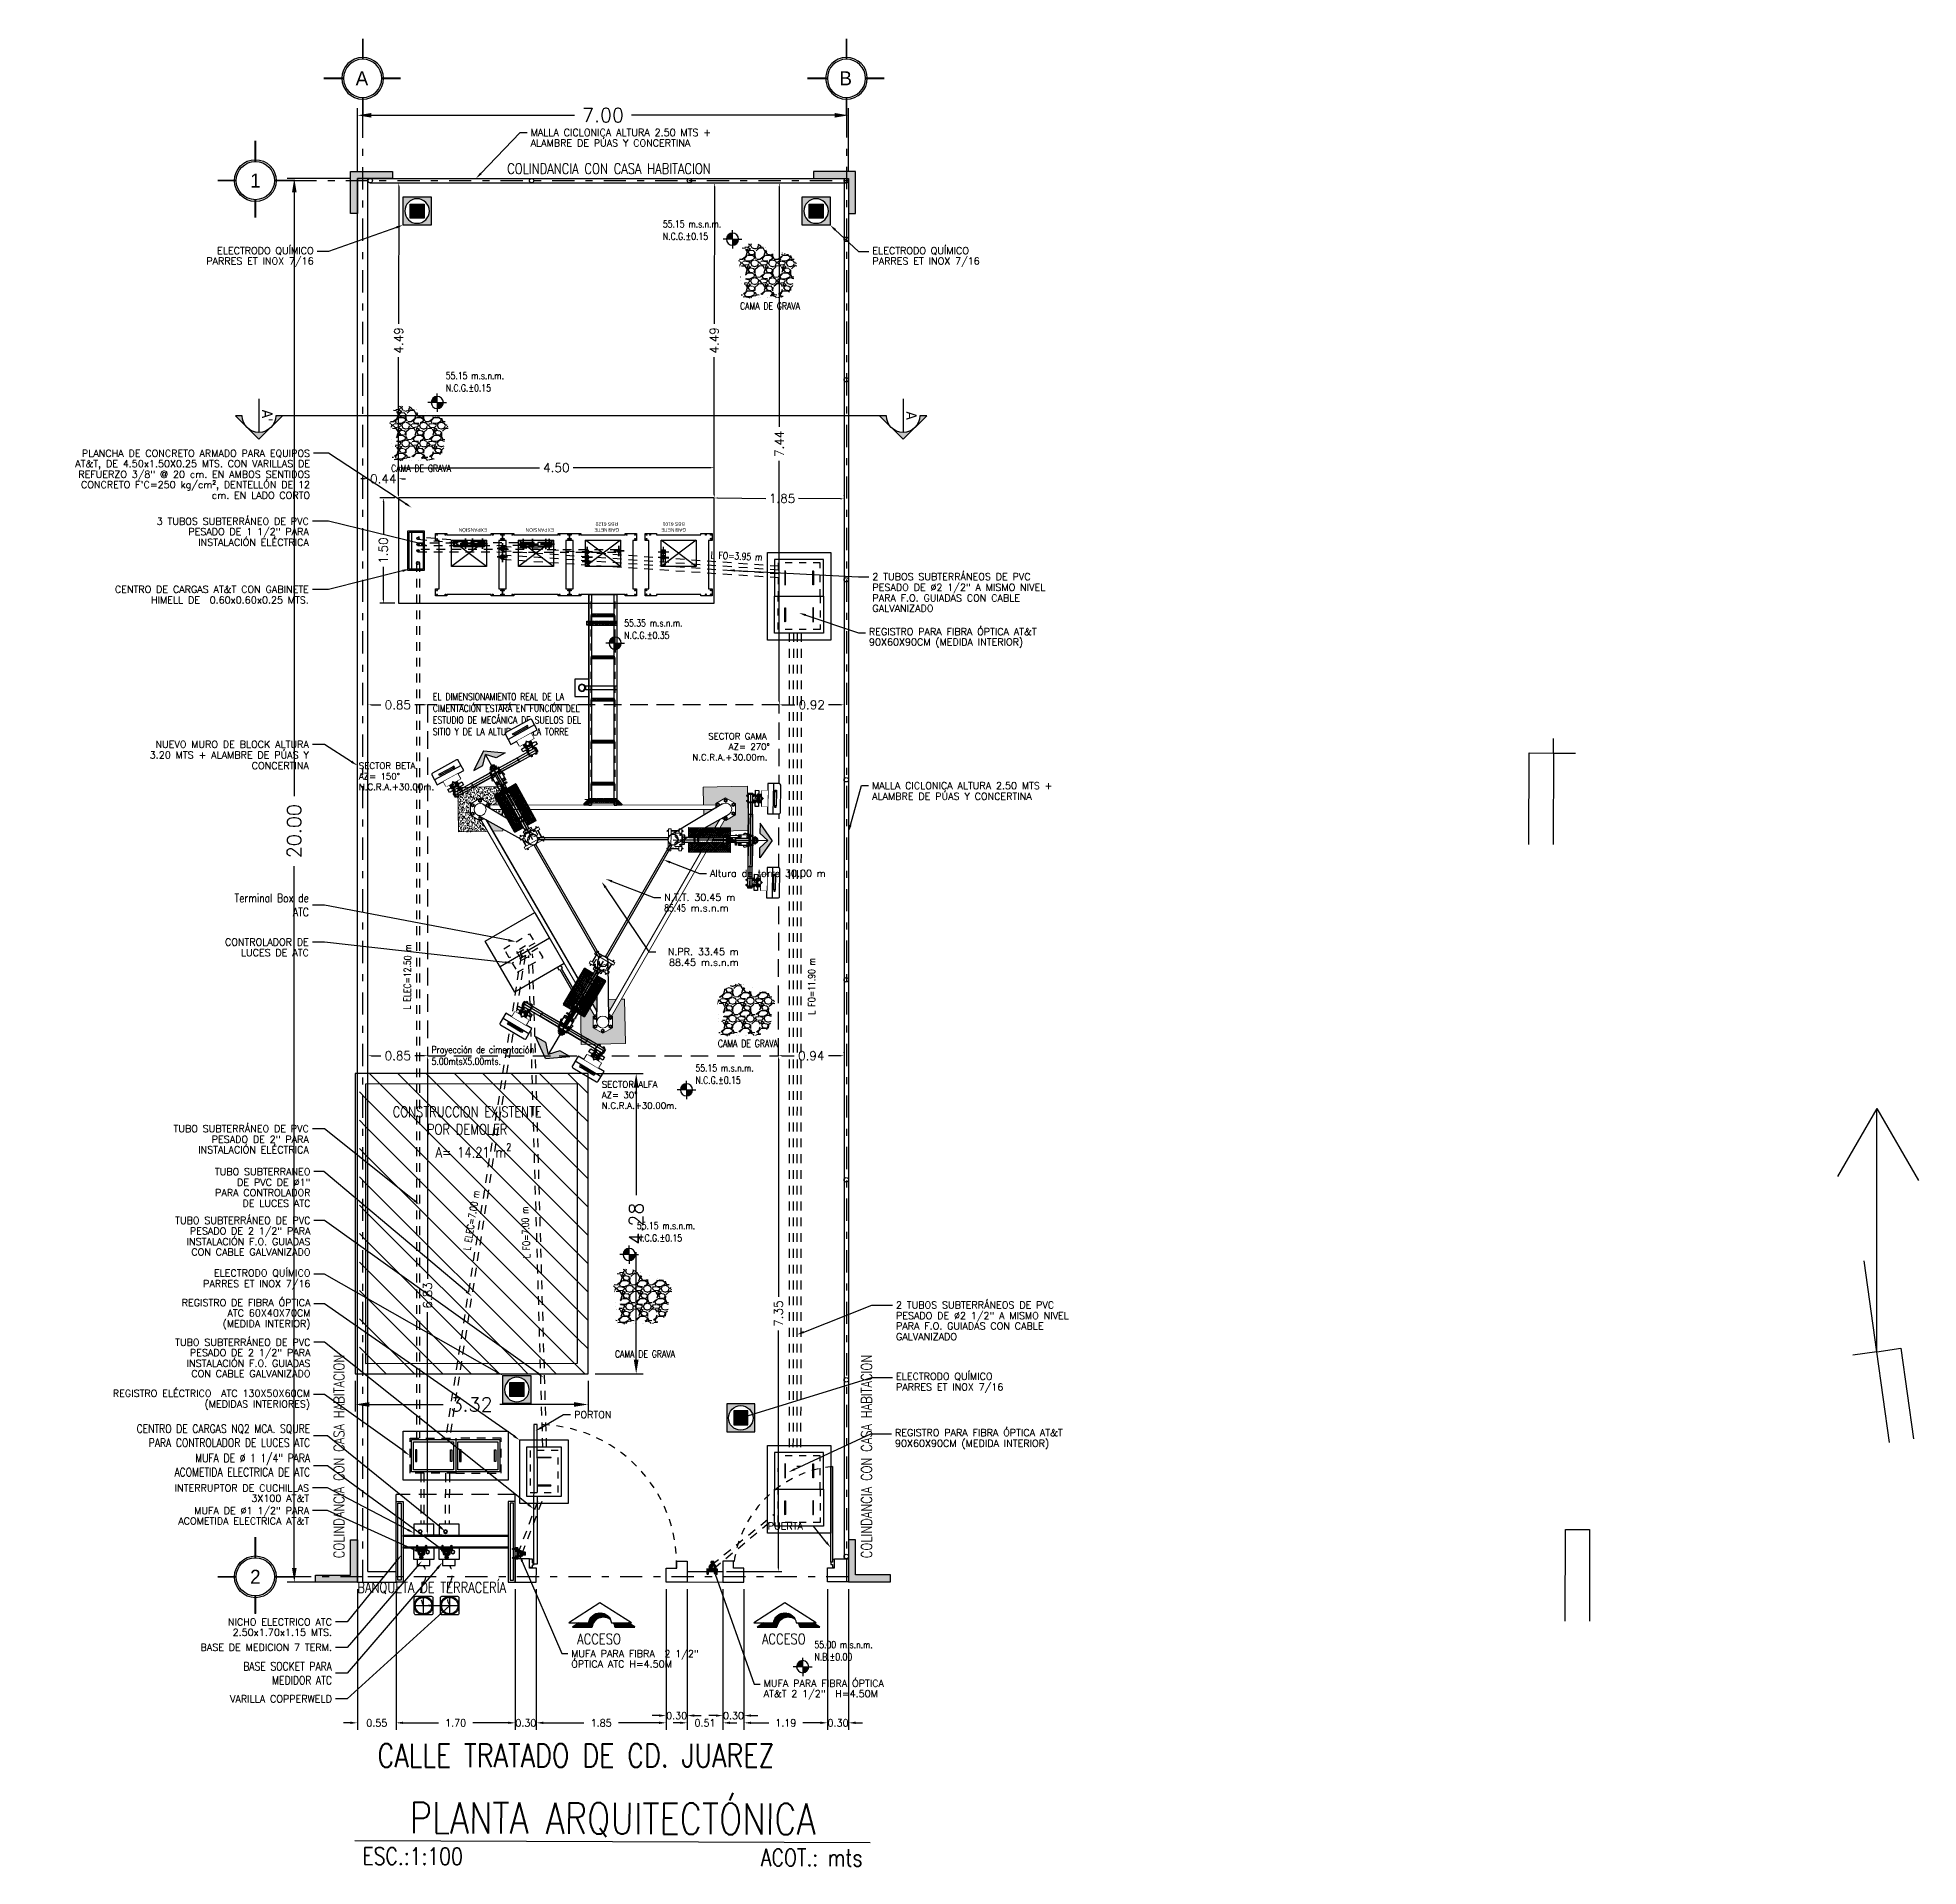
# Model space of a CAD drawing. Header units: millimetres. Extents: x 0 to 177, y -34 to 320.
# Drawn here: x 40.29 to 67.1, y -30.85 to -4.79 of the extents above; entities that cross this region are included whole.
import ezdxf
from ezdxf import colors
from ezdxf.entities.mleader import LeaderData, LeaderLine
from ezdxf.enums import TextEntityAlignment as Align
from ezdxf.math import Vec2, Vec3

# ---------------------------------------------------------------- set-up
doc = ezdxf.new("R2010")
doc.units = ezdxf.units.MM
doc.header["$LTSCALE"] = 0.1
doc.set_wipeout_variables(frame=1)
doc.header["$PDMODE"] = 2
for name, pattern in [('atContinuous2', [0]), ('CENTER', [2, 1.25, -0.25, 0.25, -0.25]), ('DASHDOT', [25.4, 12.7, -6.35, 0, -6.35]), ('DASHED2', [0.375, 0.25, -0.125]), ('HIDDEN', [9.525, 6.35, -3.175]), ('HIDDEN2', [4.7625, 3.175, -1.5875]), ('OCULTA1', [0.15, 0.1, -0.05])]:
    doc.linetypes.add(name, pattern=pattern)
doc.layers.get('Defpoints').update_dxf_attribs({"color": 6})
for name, color, linetype in [('1', 1, 'Continuous'), ('5', 5, 'Continuous'), ('8', 8, 'Continuous'), ('8 @ 1', 8, 'Continuous'), ('9', 96, 'Continuous'), ('ASHURADOS', 7, 'Continuous'), ('AT&T_PROYECTO', 5, 'Continuous'), ('AT&T_PROYECTO ELECTRICA', 5, 'Continuous'), ('AUXILIAR', 8, 'DASHED2'), ('FIBRA OPTICA AT&T', 5, 'Continuous'), ('PDF_Geometry', 5, 'Continuous'), ('titulos', 170, 'Continuous')]:
    doc.layers.add(name, color=color, linetype=linetype)
doc.layers.add('MANGUERA', color=8, linetype='atContinuous2', lineweight=35)
doc.styles.add('Annotative', font='arial.ttf')
doc.styles.add('ARIAL', font='ARLRDBD.TTF')
doc.styles.add('INGTEXT', font='romans.shx', dxfattribs={"width": 0.75})
doc.styles.add('Romans', font='romans.shx', dxfattribs={"width": 0.8})
doc.styles.add('Tahoma', font='tahoma.ttf')
doc.styles.add('TEXTOS', font='romans.shx')
doc.dimstyles.new('Cota m', dxfattribs={"dimtxt": 0.2, "dimasz": 0.2, "dimexe": 0.1, "dimexo": 0.1, "dimgap": 0.1, "dimtad": 0, "dimzin": 0, "dimdsep": 46, "dimtxsty": 'TEXTOS', "dimcen": 0.2, "dimclrd": 256, "dimclre": 256, "dimclrt": 256, "dimazin": 0, "dimtfac": 1, "dimtix": 1, "dimtofl": 0, "dimtmove": 0, "dimatfit": 3, "dimfxl": 1, "dimtolj": 1, "dimtzin": 0, "dimlwd": -1, "dimlwe": -1, "dimarcsym": 0})
pattern_1 = [(135, (32.1043925, -60.0973595), (-0.00265165043, -0.00265165043), [])]
pattern_2 = [(45, (-32.1043925, -60.0973595), (0.00265165043, -0.00265165043), [])]
pattern_3 = [(135, (-31.47556, -0.0335), (-0.2020558, -0.2020558), [])]

msp = doc.modelspace()

# ---------------------------------------------------------------- texts
at = {"layer": '1', "color": 5, "linetype": 'ByBlock', "ltscale": 5, "insert": (51.374, -18.712), "char_height": 0.1, "width": 0.98005, "attachment_point": 7, "rotation": 90, "style": 'Romans'}
msp.add_mtext('L FO=11.90 m', dxfattribs=at)
at = {"layer": '8', "style": 'Romans'}
for s, insert, char_height, attachment_point in [('COLINDANCIA CON CASA HABITACION', (48.435, -6.733), 0.15, 8), ('{\\C1;55.15 m.s.n.m.\\P}N.C.G.{\\H1.0833x;±}0.15', (49.204, -7.534), 0.1, 4), ('CAMA DE GRAVA', (50.731, -8.563), 0.1, 2), ('{\\C1;55.15 m.s.n.m.\\P}N.C.G.{\\H1.0833x;±}0.15', (46.109, -9.695), 0.1, 4), ('CAMA DE GRAVA', (45.757, -10.877), 0.1, 2), ('{\\C1;55.35 m.s.n.m.\\P}N.C.G.{\\H1.0833x;±}0.35', (48.653, -13.218), 0.1, 4), ('CAMA DE GRAVA', (50.415, -19.073), 0.1, 2), ('{\\C1;55.15 m.s.n.m.\\P}N.C.G.{\\H1.0833x;±}0.15', (49.668, -19.558), 0.1, 4), ('{\\C1;55.15 m.s.n.m.\\P}N.C.G.{\\H1.0833x;±}0.15', (48.833, -21.805), 0.1, 4), ('CAMA DE GRAVA', (48.948, -23.499), 0.1, 2), ('ACCESO', (48.293, -27.608), 0.15, 5), ('ACCESO', (50.927, -27.608), 0.15, 5), ('{\\C1;55.00 m.s.n.m.\\P}N.B.{\\H1.0833x;±}0.00', (51.364, -27.775), 0.1, 4), ('CALLE TRATADO DE CD. JUAREZ', (45.135, -29.102), 0.3327, 1)]:
    msp.add_mtext(s, dxfattribs=dict(at, insert=insert, char_height=char_height, attachment_point=attachment_point))
at = {"layer": '8', "char_height": 0.1, "attachment_point": 1, "style": 'Romans'}
for s, insert, width in [('EL DIMENSIONAMIENTO REAL DE LA CIMENTACIÓN ESTARÁ EN FUNCIÓN DEL ESTUDIO DE MECÁNICA DE SUELOS DEL SITIO Y DE LA ALTURA DE LA TORRE', (45.925, -14.13), 2.53324), ('Proyección de cimentación\\P5.00mtsX5.00mts.', (45.907, -19.161), 1.64671)]:
    msp.add_mtext(s, dxfattribs=dict(at, insert=insert, width=width))
at = {"layer": '8', "char_height": 0.15, "attachment_point": 8, "rotation": 90, "style": 'Romans'}
for insert in [(44.663, -25.008), (52.182, -25.008)]:
    msp.add_mtext('COLINDANCIA CON CASA HABITACION', dxfattribs=dict(at, insert=insert))
at = {"layer": '9', "linetype": 'ByBlock', "ltscale": 5, "insert": (47.314, -22.182), "char_height": 0.1, "width": 0.98005, "attachment_point": 7, "rotation": 92.4359, "style": 'Romans'}
msp.add_mtext('L FO=7.00 m', dxfattribs=at)
at = {"layer": 'titulos', "extrusion": (-6.47e-08, -5.84207e-08, 1), "insert": (50.78, -15.09, 0), "char_height": 0.09, "attachment_point": 7, "text_direction": (1, 0, 0), "style": 'TEXTOS'}
msp.add_mtext('\\pi-0.93;SECTOR GAMA\\P\\pi-0.63857;AZ= 270°\\P\\pi-1.1571;N.C.R.A.+30.00m.', dxfattribs=at)

# ---------------------------------------------------------------- blocks, each defined once
blk = doc.blocks.new('*U99')
h = blk.add_hatch(color=256)
edge = h.paths.add_edge_path()
edge.add_line((0, -7.94), (0, -11.23))
edge.add_line((0, -11.23), (11.23, 0))
edge.add_line((11.23, 0), (0, 11.23))
edge.add_line((0, 11.23), (0, 7.94))
edge.add_arc((0, 0), 7.94, -90, 90, ccw=False)
h = blk.add_hatch(color=256)
edge = h.paths.add_edge_path()
edge.add_line((0, -313.96), (0, -317.24))
edge.add_line((0, -317.24), (11.23, -306.02))
edge.add_line((11.23, -306.02), (0, -294.79))
edge.add_line((0, -294.79), (0, -298.08))
edge.add_arc((0, -306.02), 7.94, -90, 90, ccw=False)
for p, q in [((-7.94, 0), (7.94, 0)), ((0, -7.94), (0, -298.08)), ((-7.94, -306.02), (7.94, -306.02))]:
    blk.add_line(p, q)
for points in [[(0, -7.94), (0, -11.23), (11.23, 0), (0, 11.23), (0, 7.94, -1)], [(0, -313.96), (0, -317.24), (11.23, -306.02), (0, -294.79), (0, -298.08, -1)]]:
    blk.add_lwpolyline(points, format="xyb", close=True)
at = {"style": 'Tahoma', "flags": 8}
for tag, p in [('VIEWNUMBER', (0, 0)), ('VIEWNUMBER-b', (0, -306.02))]:
    blk.add_attdef(tag, text='', height=5, dxfattribs=at).set_placement(p, align=Align.BOTTOM_CENTER)
blk = doc.blocks.new('A$C340204DE')
at = {"lineweight": -3}
for points in [[(0, 0.002), (0.025, 0), (0, 0)], [(0, 0.002), (0.025, 0.002), (0.025, 0)], [(0.046, 0.079), (0.046, 0.076), (0.043, 0.076)], [(0.043, 0.076), (0.046, 0.074), (0.043, 0.074)], [(0.043, 0.076), (0.046, 0.076), (0.046, 0.074)], [(0.043, 0.074), (0.046, 0.07), (0.043, 0.07)], [(0.043, 0.074), (0.046, 0.074), (0.046, 0.07)], [(0.043, 0.07), (0.046, 0.065), (0.043, 0.065)], [(0.043, 0.07), (0.046, 0.07), (0.046, 0.065)], [(0.043, 0.065), (0.046, 0.06), (0.043, 0.06)], [(0.043, 0.065), (0.046, 0.065), (0.046, 0.06)], [(0.043, 0.06), (0.046, 0.059), (0.043, 0.059)], [(0.043, 0.06), (0.046, 0.06), (0.046, 0.059)], [(0.043, 0.059), (0.048, 0.055), (0.046, 0.055)], [(0.043, 0.059), (0.046, 0.059), (0.048, 0.055)], [(0.048, 0.084), (0.049, 0.082), (0.046, 0.082)], [(0.046, 0.082), (0.048, 0.079), (0.046, 0.079)], [(0.046, 0.082), (0.049, 0.082), (0.048, 0.079)], [(0.046, 0.079), (0.048, 0.079), (0.046, 0.076)], [(0.046, 0.055), (0.049, 0.054), (0.046, 0.054)], [(0.046, 0.055), (0.048, 0.055), (0.049, 0.054)], [(0.046, 0.054), (0.051, 0.051), (0.048, 0.051)], [(0.046, 0.054), (0.049, 0.054), (0.051, 0.051)], [(0.049, 0.086), (0.051, 0.084), (0.048, 0.084)], [(0.048, 0.084), (0.051, 0.084), (0.049, 0.082)], [(0.048, 0.051), (0.052, 0.049), (0.049, 0.049)], [(0.048, 0.051), (0.051, 0.051), (0.052, 0.049)], [(0.051, 0.087), (0.052, 0.086), (0.049, 0.086)], [(0.049, 0.086), (0.052, 0.086), (0.051, 0.084)], [(0.049, 0.049), (0.054, 0.046), (0.051, 0.046)], [(0.049, 0.049), (0.052, 0.049), (0.054, 0.046)], [(0.052, 0.09), (0.054, 0.087), (0.051, 0.087)], [(0.051, 0.087), (0.054, 0.087), (0.052, 0.086)], [(0.051, 0.046), (0.059, 0.044), (0.052, 0.044)], [(0.051, 0.046), (0.054, 0.046), (0.059, 0.044)], [(0.052, 0.09), (0.059, 0.09), (0.054, 0.087)], [(0.057, 0.093), (0.059, 0.09), (0.054, 0.09)], [(0.054, 0.044), (0.063, 0.041), (0.057, 0.041)], [(0.054, 0.044), (0.059, 0.044), (0.063, 0.041)], [(0.059, 0.095), (0.067, 0.093), (0.057, 0.093)], [(0.057, 0.093), (0.063, 0.093), (0.059, 0.09)], [(0.059, 0.095), (0.068, 0.095), (0.067, 0.093)], [(0.059, 0.041), (0.086, 0.04), (0.06, 0.04)], [(0.059, 0.041), (0.086, 0.041), (0.086, 0.04)], [(0.06, 0.147), (0.063, 0.114), (0.06, 0.114)], [(0.06, 0.147), (0.063, 0.147), (0.063, 0.114)], [(0.06, 0.04), (0.082, 0.038), (0.063, 0.038)], [(0.06, 0.04), (0.086, 0.04), (0.082, 0.038)], [(0.067, 0.097), (0.082, 0.095), (0.063, 0.095)], [(0.068, 0.098), (0.079, 0.097), (0.067, 0.097)], [(0.067, 0.097), (0.079, 0.097), (0.082, 0.095)], [(0.068, 0.098), (0.076, 0.098), (0.079, 0.097)], [(0.079, 0.095), (0.09, 0.092), (0.082, 0.092)], [(0.079, 0.095), (0.087, 0.095), (0.09, 0.092)], [(0.082, 0.043), (0.087, 0.041), (0.079, 0.041)], [(0.082, 0.043), (0.09, 0.043), (0.087, 0.041)], [(0.084, 0.092), (0.092, 0.09), (0.087, 0.09)], [(0.084, 0.092), (0.09, 0.092), (0.092, 0.09)], [(0.087, 0.046), (0.09, 0.043), (0.084, 0.043)], [(0.087, 0.09), (0.095, 0.089), (0.09, 0.089)], [(0.087, 0.09), (0.092, 0.09), (0.095, 0.089)], [(0.087, 0.046), (0.092, 0.046), (0.09, 0.043)], [(0.09, 0.089), (0.095, 0.086), (0.092, 0.086)], [(0.09, 0.089), (0.095, 0.089), (0.095, 0.086)], [(0.092, 0.049), (0.095, 0.046), (0.09, 0.046)], [(0.092, 0.086), (0.098, 0.084), (0.093, 0.084)], [(0.092, 0.086), (0.095, 0.086), (0.098, 0.084)], [(0.093, 0.051), (0.095, 0.049), (0.092, 0.049)], [(0.092, 0.049), (0.095, 0.049), (0.095, 0.046)], [(0.093, 0.084), (0.1, 0.082), (0.095, 0.082)], [(0.093, 0.084), (0.098, 0.084), (0.1, 0.082)], [(0.095, 0.054), (0.098, 0.051), (0.093, 0.051)], [(0.093, 0.051), (0.098, 0.051), (0.095, 0.049)], [(0.095, 0.082), (0.1, 0.078), (0.097, 0.078)], [(0.095, 0.082), (0.1, 0.082), (0.1, 0.078)], [(0.097, 0.057), (0.1, 0.054), (0.095, 0.054)], [(0.095, 0.054), (0.1, 0.054), (0.098, 0.051)], [(0.097, 0.057), (0.1, 0.057), (0.1, 0.054)], [(0.098, 0.078), (0.103, 0.073), (0.1, 0.073)], [(0.098, 0.078), (0.1, 0.078), (0.103, 0.073)], [(0.1, 0.062), (0.1, 0.057), (0.098, 0.057)], [(0.1, 0.073), (0.103, 0.067), (0.1, 0.067)], [(0.1, 0.073), (0.103, 0.073), (0.103, 0.067)], [(0.1, 0.067), (0.103, 0.062), (0.1, 0.062)], [(0.1, 0.067), (0.103, 0.067), (0.103, 0.062)], [(0.1, 0.062), (0.103, 0.062), (0.1, 0.057)], [(0.127, 0.002), (0.154, 0), (0.127, 0)], [(0.127, 0.002), (0.154, 0.002), (0.154, 0)]]:
    blk.add_hatch(color=256, dxfattribs=at).paths.add_polyline_path(points)
for points in [[(0, 0.036), (0.154, 0.036)], [(0, 0), (0, 0.036)], [(0.154, 0.035), (0, 0.035)], [(0.154, 0.025), (0, 0.025)], [(0.154, 0.024), (0, 0.024)], [(0.025, 0), (0.025, 0.002), (0, 0.002), (0, 0), (0.025, 0)], [(0, 0), (0.154, 0)], [(0.006, 0.01), (0.003, 0.01), (0.003, 0.003)], [(0.022, 0.003), (0.003, 0.003)], [(0.019, 0.01), (0.006, 0.01), (0.008, 0.01)], [(0.006, -0.036), (0.006, 0), (0.008, 0)], [(0.008, 0.01), (0.017, 0.01), (0.017, 0.003)], [(0.008, 0.01), (0.008, 0.003)], [(0.008, 0), (0.008, -0.033), (0.01, -0.036), (0.013, -0.038), (0.016, -0.036), (0.017, -0.033), (0.017, 0)], [(0.008, 0), (0.017, -0.01)], [(0.01, 0), (0.017, -0.008)], [(0.013, 0), (0.017, -0.003)], [(0.014, 0), (0.017, -0.002)], [(0.022, 0.01), (0.019, 0.01), (0.017, 0.01)], [(0.017, 0), (0.019, 0), (0.019, -0.036)], [(0.022, 0.003), (0.022, 0.01)], [(0.063, 0.108), (0.049, 0.103), (0.036, 0.092), (0.029, 0.078), (0.025, 0.062)], [(0.025, 0.062), (0.025, 0.036)], [(0.025, 0.036), (0.025, 0.008), (0.035, 0.008)], [(0.025, 0.033), (0.035, 0.025)], [(0.035, 0.033), (0.025, 0.033)], [(0.025, 0.032), (0.033, 0.025)], [(0.025, 0.029), (0.03, 0.025)], [(0.025, 0.027), (0.029, 0.025)], [(0.025, 0.022), (0.035, 0.013)], [(0.025, 0.021), (0.035, 0.011)], [(0.025, 0.017), (0.035, 0.01)], [(0.025, 0.016), (0.035, 0.008)], [(0.025, 0.013), (0.032, 0.008)], [(0.025, 0.013), (0.03, 0.008)], [(0.025, 0.01), (0.027, 0.008)], [(0.027, 0.024), (0.035, 0.014)], [(0.029, 0.033), (0.035, 0.025)], [(0.03, 0.033), (0.035, 0.029)], [(0.03, 0.024), (0.035, 0.019)], [(0.03, 0.024), (0.035, 0.017)], [(0.032, 0.033), (0.035, 0.03)], [(0.033, 0.024), (0.035, 0.021)], [(0.067, 0.098), (0.054, 0.095), (0.044, 0.086), (0.038, 0.074), (0.035, 0.062)], [(0.035, 0.062), (0.035, 0.036)], [(0.035, 0.036), (0.035, 0.008)], [(0.035, 0.024), (0.035, 0.025)], [(0.103, 0.067), (0.1, 0.079), (0.093, 0.089), (0.084, 0.095), (0.073, 0.098), (0.06, 0.095), (0.051, 0.089), (0.044, 0.079), (0.043, 0.067), (0.044, 0.055), (0.051, 0.046), (0.06, 0.04), (0.073, 0.038), (0.084, 0.04), (0.093, 0.046), (0.1, 0.055), (0.103, 0.067)], [(0.1, 0.067), (0.098, 0.078), (0.092, 0.086), (0.082, 0.092), (0.073, 0.095), (0.062, 0.092), (0.054, 0.086), (0.048, 0.078), (0.046, 0.067), (0.048, 0.057), (0.054, 0.049), (0.062, 0.041), (0.073, 0.041), (0.082, 0.041), (0.092, 0.049), (0.098, 0.057), (0.1, 0.067)], [(0.098, 0.067), (0.095, 0.078), (0.09, 0.086), (0.082, 0.09), (0.073, 0.093), (0.063, 0.09), (0.054, 0.086), (0.049, 0.078), (0.046, 0.067), (0.049, 0.057), (0.054, 0.049), (0.063, 0.044), (0.073, 0.041), (0.082, 0.044), (0.09, 0.049), (0.095, 0.057), (0.098, 0.067)], [(0.098, 0.067), (0.095, 0.078), (0.09, 0.086), (0.082, 0.09), (0.073, 0.093), (0.063, 0.09), (0.054, 0.086), (0.049, 0.078), (0.046, 0.067), (0.049, 0.057), (0.054, 0.049), (0.063, 0.044), (0.073, 0.041), (0.082, 0.044), (0.09, 0.049), (0.095, 0.057), (0.098, 0.067)], [(0.052, 0.143), (0.051, 0.139), (0.052, 0.136)], [(0.051, 0.139), (0.051, 0.122)], [(0.06, 0.125), (0.052, 0.125), (0.051, 0.122), (0.052, 0.119)], [(0.051, 0.084), (0.051, 0.086)], [(0.052, 0.143), (0.06, 0.143)], [(0.052, 0.136), (0.06, 0.136)], [(0.052, 0.136), (0.052, 0.125)], [(0.06, 0.119), (0.052, 0.119)], [(0.073, 0.093), (0.067, 0.09), (0.062, 0.086), (0.059, 0.081), (0.062, 0.074), (0.067, 0.07), (0.073, 0.067)], [(0.059, 0.079), (0.073, 0.093)], [(0.063, 0.114), (0.063, 0.147), (0.06, 0.147), (0.06, 0.114), (0.063, 0.114)], [(0.06, 0.143), (0.06, 0.119)], [(0.06, 0.078), (0.074, 0.093)], [(0.06, 0.082), (0.071, 0.093)], [(0.06, 0.074), (0.079, 0.092)], [(0.06, 0.076), (0.076, 0.092)], [(0.06, 0.084), (0.068, 0.092)], [(0.062, 0.074), (0.079, 0.092)], [(0.063, 0.108), (0.063, 0.152)], [(0.063, 0.07), (0.084, 0.09)], [(0.063, 0.071), (0.082, 0.09)], [(0.063, 0.073), (0.081, 0.09)], [(0.065, 0.07), (0.086, 0.09)], [(0.067, 0.098), (0.067, 0.152)], [(0.067, 0.136), (0.078, 0.136)], [(0.067, 0.131), (0.071, 0.136)], [(0.067, 0.13), (0.074, 0.136)], [(0.067, 0.127), (0.078, 0.136)], [(0.067, 0.124), (0.078, 0.135)], [(0.067, 0.124), (0.067, 0.125)], [(0.067, 0.124), (0.078, 0.124)], [(0.067, 0.07), (0.087, 0.089)], [(0.068, 0.068), (0.087, 0.087)], [(0.07, 0.068), (0.089, 0.086)], [(0.071, 0.133), (0.071, 0.135)], [(0.071, 0.124), (0.078, 0.131)], [(0.071, 0.067), (0.09, 0.086)], [(0.073, 0.124), (0.078, 0.128)], [(0.073, 0.067), (0.092, 0.086)], [(0.073, 0.041), (0.079, 0.044), (0.082, 0.049), (0.086, 0.054), (0.082, 0.062), (0.079, 0.067), (0.073, 0.067)], [(0.074, 0.119), (0.074, 0.12)], [(0.074, 0.067), (0.092, 0.084)], [(0.074, 0.041), (0.074, 0.043)], [(0.076, 0.067), (0.092, 0.082)], [(0.076, 0.041), (0.076, 0.043)], [(0.109, 0.062), (0.108, 0.073), (0.103, 0.082), (0.097, 0.09), (0.087, 0.097), (0.078, 0.098), (0.078, 0.152)], [(0.079, 0.067), (0.093, 0.082)], [(0.079, 0.067), (0.095, 0.081)], [(0.079, 0.043), (0.097, 0.062)], [(0.081, 0.065), (0.095, 0.079)], [(0.082, 0.108), (0.082, 0.152)], [(0.082, 0.114), (0.082, 0.147), (0.082, 0.147), (0.082, 0.114), (0.082, 0.114)], [(0.119, 0.062), (0.116, 0.078), (0.108, 0.092), (0.097, 0.103), (0.082, 0.108)], [(0.082, 0.063), (0.095, 0.078)], [(0.082, 0.062), (0.095, 0.076)], [(0.082, 0.062), (0.097, 0.074)], [(0.082, 0.044), (0.095, 0.057)], [(0.084, 0.119), (0.084, 0.143), (0.092, 0.143)], [(0.092, 0.125), (0.092, 0.136), (0.084, 0.136)], [(0.092, 0.125), (0.084, 0.125)], [(0.092, 0.119), (0.084, 0.119)], [(0.084, 0.06), (0.097, 0.074)], [(0.084, 0.059), (0.098, 0.071)], [(0.084, 0.051), (0.098, 0.063)], [(0.086, 0.057), (0.098, 0.07)], [(0.086, 0.055), (0.098, 0.068)], [(0.086, 0.054), (0.098, 0.067)], [(0.086, 0.046), (0.095, 0.054)], [(0.087, 0.09), (0.087, 0.092)], [(0.092, 0.136), (0.092, 0.139), (0.092, 0.143)], [(0.092, 0.139), (0.092, 0.122), (0.092, 0.119)], [(0.092, 0.122), (0.092, 0.125)], [(0.095, 0.087), (0.095, 0.089)], [(0.095, 0.084), (0.095, 0.086)], [(0.109, 0.062), (0.109, 0.036)], [(0.119, 0.008), (0.109, 0.008), (0.109, 0.036)], [(0.109, 0.033), (0.119, 0.025)], [(0.119, 0.033), (0.109, 0.033)], [(0.109, 0.032), (0.116, 0.025)], [(0.109, 0.029), (0.114, 0.025)], [(0.109, 0.027), (0.111, 0.025)], [(0.109, 0.024), (0.119, 0.013)], [(0.109, 0.021), (0.119, 0.011)], [(0.109, 0.019), (0.119, 0.01)], [(0.109, 0.017), (0.117, 0.008)], [(0.109, 0.014), (0.116, 0.008)], [(0.109, 0.013), (0.114, 0.008)], [(0.109, 0.01), (0.111, 0.008)], [(0.109, 0.008), (0.109, 0.01)], [(0.111, 0.033), (0.119, 0.025)], [(0.111, 0.024), (0.119, 0.016)], [(0.112, 0.024), (0.119, 0.017)], [(0.114, 0.033), (0.119, 0.029)], [(0.116, 0.033), (0.119, 0.03)], [(0.116, 0.024), (0.119, 0.021)], [(0.117, 0.024), (0.119, 0.022)], [(0.119, 0.062), (0.119, 0.036)], [(0.119, 0.036), (0.119, 0.008)], [(0.154, 0), (0.154, 0.002), (0.127, 0.002), (0.127, 0), (0.154, 0)], [(0.144, 0.01), (0.136, 0.01), (0.133, 0.01), (0.131, 0.01)], [(0.131, 0.003), (0.131, 0.01)], [(0.149, 0.003), (0.131, 0.003)], [(0.147, 0.01), (0.133, 0.01)], [(0.136, 0), (0.133, 0), (0.133, -0.036), (0.136, -0.041), (0.139, -0.044), (0.144, -0.041), (0.147, -0.036), (0.147, 0), (0.144, 0)], [(0.136, 0.01), (0.136, 0.003)], [(0.136, -0.033), (0.136, 0)], [(0.136, 0), (0.144, -0.008)], [(0.139, 0), (0.144, -0.005)], [(0.143, 0), (0.144, -0.002)], [(0.149, 0.01), (0.147, 0.01), (0.144, 0.01)], [(0.144, 0.01), (0.144, 0.003)], [(0.144, 0), (0.144, 0.002)], [(0.144, 0), (0.144, -0.033)], [(0.149, 0.003), (0.149, 0.01)], [(0.154, 0.036), (0.154, 0)], [(0.006, -0.036), (0.008, -0.041), (0.013, -0.044)], [(0.008, -0.003), (0.017, -0.013)], [(0.008, -0.006), (0.017, -0.016)], [(0.008, -0.01), (0.017, -0.019)], [(0.008, -0.011), (0.017, -0.021)], [(0.008, -0.016), (0.017, -0.024)], [(0.008, -0.017), (0.017, -0.025)], [(0.008, -0.021), (0.017, -0.03)], [(0.008, -0.024), (0.017, -0.032)], [(0.008, -0.027), (0.017, -0.035)], [(0.008, -0.029), (0.016, -0.036)], [(0.008, -0.032), (0.014, -0.038)], [(0.008, -0.035), (0.013, -0.038)], [(0.014, -0.044), (0.013, -0.044)], [(0.014, -0.044), (0.017, -0.041), (0.019, -0.036)], [(0.136, -0.002), (0.144, -0.011)], [(0.136, -0.003), (0.144, -0.013)], [(0.136, -0.008), (0.144, -0.016)], [(0.136, -0.01), (0.144, -0.019)], [(0.136, -0.013), (0.144, -0.022)], [(0.136, -0.016), (0.144, -0.024)], [(0.136, -0.019), (0.144, -0.029)], [(0.136, -0.021), (0.144, -0.03)], [(0.136, -0.024), (0.144, -0.033)], [(0.136, -0.027), (0.144, -0.035)], [(0.136, -0.03), (0.143, -0.036)], [(0.136, -0.032), (0.141, -0.038)], [(0.136, -0.033), (0.136, -0.036), (0.139, -0.038)], [(0.139, -0.038), (0.144, -0.036), (0.144, -0.033)]]:
    blk.add_lwpolyline(points, dxfattribs=at)
blk = doc.blocks.new('A$C4E933145')
for points in [[(0, 0), (0, 1.15), (0.1, 1.15), (0.1, 0)], [(0.025, 0.025), (0.025, 1.125), (0.075, 1.125), (0.075, 0.025)], [(1.7, 0), (1.7, 1.15), (1.6, 1.15), (1.6, 0)], [(1.675, 0.025), (1.675, 1.125), (1.625, 1.125), (1.625, 0.025)], [(1.6, 0.65), (0.1, 0.65), (0.1, 0.668), (1.6, 0.668)], [(1.6, 0.483), (0.1, 0.483), (0.1, 0.5), (1.6, 0.5)]]:
    blk.add_lwpolyline(points, close=True)
blk = doc.blocks.new('VCW')
for p, q in [((0.117, 0), (-0.117, 0)), ((0, -0.117), (0, 0.117))]:
    blk.add_line(p, q)
blk.add_lwpolyline([(0.11, -0.132), (-0.11, -0.132, -0.414214), (-0.132, -0.11), (-0.132, 0.11, -0.414214), (-0.11, 0.132), (0.11, 0.132, -0.414214), (0.132, 0.11), (0.132, -0.11, -0.414214)], format="xyb", close=True)
for radius in [0.132, 0.117]:
    blk.add_circle((0, 0), radius)
blk = doc.blocks.new('Eje')
blk.add_line((0, -1.055), (0, -0.595))
at = {"const_width": 0.05}
for points in [[(0, 0.545), (0, 1.134)], [(-1.078, 0), (-0.545, 0)], [(0.545, 0), (1.111, 0)], [(0, -0.545), (0, -1.055)]]:
    blk.add_lwpolyline(points, dxfattribs=at)
for radius in [0.595, 0.545]:
    blk.add_circle((0, 0), radius)
at = {"style": 'ARIAL'}
blk.add_attdef('EJE', text='', height=0.4, dxfattribs=at).set_placement((0, 0), align=Align.MIDDLE_CENTER)
blk = doc.blocks.new('A$C38E61F51')
at = {"color": 8}
blk.add_line((0, 0.23), (0, -0.23), dxfattribs=at)
at = {"color": 8, "ltscale": 0.1}
blk.add_lwpolyline([(-0.75, 0.35), (0.75, 0.35), (0.75, -0.35), (-0.75, -0.35)], close=True, dxfattribs=at)
at = {"color": 8, "linetype": 'DASHED2', "ltscale": 5}
for points in [[(-0.65, 0.25), (0, 0.25), (0, -0.25), (-0.65, -0.25)], [(0.65, 0.25), (0, 0.25), (0, -0.25), (0.65, -0.25)]]:
    blk.add_lwpolyline(points, close=True, dxfattribs=at)
at = {"color": 8}
for points in [[(-0.63, 0.23), (0.63, 0.23), (0.63, -0.23), (-0.63, -0.23)], [(-0.03, -0.2), (-0.6, -0.2), (-0.6, 0.2), (-0.03, 0.2)], [(-0.574, -0.083), (-0.554, -0.083), (-0.554, 0.083), (-0.574, 0.083)], [(-0.056, -0.083), (-0.076, -0.083), (-0.076, 0.083), (-0.056, 0.083)], [(0.03, 0.2), (0.6, 0.2), (0.6, -0.2), (0.03, -0.2)], [(0.056, -0.083), (0.076, -0.083), (0.076, 0.083), (0.056, 0.083)], [(0.574, -0.083), (0.554, -0.083), (0.554, 0.083), (0.574, 0.083)]]:
    blk.add_lwpolyline(points, close=True, dxfattribs=at)
blk = doc.blocks.new('A$C1DC40DC6')
for points in [[(-0.45, 0.35), (0.45, 0.35), (0.45, -0.35), (-0.45, -0.35)], [(-0.35, 0.25), (0.35, 0.25), (0.35, -0.25), (-0.35, -0.25)]]:
    blk.add_lwpolyline(points, close=True)
at = {"linetype": 'OCULTA1'}
blk.add_lwpolyline([(-0.3, 0.2), (0.3, 0.2), (0.3, -0.2), (-0.3, -0.2)], close=True, dxfattribs=at)
for points in [[(-0.205, 0.095), (-0.205, -0.095, 1), (-0.195, -0.095), (-0.195, 0.095, 1), (-0.205, 0.095, -1)], [(0.205, 0.095), (0.205, -0.095, -1), (0.195, -0.095), (0.195, 0.095, -1), (0.205, 0.095, 1)]]:
    blk.add_lwpolyline(points, format="xyb")
blk = doc.blocks.new('TORREPLANTA')
at = {"layer": 'ASHURADOS', "ltscale": 0.1}
h = blk.add_hatch(dxfattribs=at)
h.set_pattern_fill('AR-CONC', color=8, scale=0.09)
h.paths.add_polyline_path([(29.118, 102.616), (28.622, 101.989), (28.21, 102.314), (28.423, 102.404), (28.432, 102.382), (28.635, 102.356), (28.758, 102.519), (28.679, 102.707), (28.477, 102.732), (28.462, 102.713), (28.283, 102.85), (28.491, 103.112), (28.723, 102.929)])
h.paths.add_polyline_path([(28.015, 102.51), (27.995, 102.485), (28.14, 102.37), (24.668, 100.912), (24.666, 100.91), (28.345, 102.454), (28.345, 102.452), (28.366, 102.461)])
h.paths.add_polyline_path([(28.371, 102.68), (28.37, 102.68), (28.377, 102.675), (28.164, 102.7), (28.232, 102.786)])
h.paths.add_polyline_path([(25.186, 105.616), (25.582, 105.303), (25.383, 105.052), (25.207, 105.186), (25.221, 105.205), (25.142, 105.393), (24.94, 105.419), (24.816, 105.256), (24.895, 105.068), (24.919, 105.065), (24.889, 104.83), (24.458, 105.172), (24.954, 105.799)])
h.paths.add_polyline_path([(24.545, 100.633), (24.668, 100.796), (24.657, 100.822), (24.958, 100.949), (25.028, 100.893), (24.532, 100.265), (23.905, 100.762), (24.401, 101.389), (24.448, 101.352), (24.405, 101.006), (24.386, 101.009), (24.263, 100.846), (24.343, 100.658)])
h.paths.add_polyline_path([(24.885, 101.006), (24.672, 100.917), (24.791, 101.08)], flags=17)
h.paths.add_polyline_path([(24.628, 101.21), (24.497, 101.04), (24.498, 101.048), (24.492, 101.049), (24.523, 101.292)], flags=17)
h.paths.add_polyline_path([(25.268, 104.906), (25.192, 105.094), (25.199, 105.089), (25.332, 104.988)], flags=17)
h.paths.add_polyline_path([(25.121, 104.72), (25.085, 104.675), (24.964, 104.771), (24.993, 105.003), (24.994, 105.003), (24.995, 105.011)])
h = blk.add_hatch(dxfattribs=at)
h.set_pattern_fill('AR-CONC', color=8, scale=0.0005)
h.paths.add_polyline_path([(28.351, 102.463), (28.342, 102.459), (28.137, 102.373), (27.995, 102.485), (28.015, 102.51)])
h.paths.add_polyline_path([(24.885, 101.006), (24.672, 100.917), (24.791, 101.08)], flags=17)
h.paths.add_polyline_path([(24.958, 100.949), (25.028, 100.893), (24.532, 100.265), (23.905, 100.762), (24.401, 101.389), (24.448, 101.352), (24.405, 101.006), (24.386, 101.009), (24.263, 100.846), (24.343, 100.658), (24.545, 100.633), (24.668, 100.796), (24.657, 100.822)])
h.paths.add_polyline_path([(24.628, 101.21), (24.497, 101.04), (24.498, 101.048), (24.492, 101.049), (24.523, 101.292)], flags=17)
h.paths.add_polyline_path([(25.121, 104.72), (25.085, 104.675), (24.964, 104.771), (24.993, 105.003), (24.994, 105.003), (24.995, 105.011)])
h.paths.add_polyline_path([(25.268, 104.906), (25.192, 105.094), (25.199, 105.089), (25.332, 104.988)], flags=17)
h.paths.add_polyline_path([(25.582, 105.303), (25.383, 105.052), (25.207, 105.186), (25.221, 105.205), (25.142, 105.393), (24.94, 105.419), (24.816, 105.256), (24.895, 105.068), (24.919, 105.065), (24.889, 104.83), (24.458, 105.172), (24.954, 105.799), (25.186, 105.616)])
h = blk.add_hatch(dxfattribs=at)
h.set_pattern_fill('AR-CONC', color=8, scale=0.0005)
h.paths.add_polyline_path([(29.118, 102.616), (28.622, 101.989), (28.21, 102.314), (28.423, 102.404), (28.432, 102.382), (28.635, 102.356), (28.758, 102.519), (28.679, 102.707), (28.477, 102.732), (28.462, 102.713), (28.283, 102.85), (28.491, 103.112), (28.723, 102.929)])
h.paths.add_polyline_path([(28.371, 102.68), (28.37, 102.68), (28.377, 102.675), (28.164, 102.7), (28.232, 102.786)])
at = {"ltscale": 0.1}
for p, q in [((24.918, 105.189), (25.355, 104.18)), ((25.12, 105.273), (25.53, 104.254)), ((28.569, 102.653), (27.476, 102.779)), ((28.542, 102.436), (27.454, 102.59)), ((24.378, 100.887), (25.052, 101.757)), ((24.553, 100.754), (25.202, 101.641))]:
    blk.add_line(p, q, dxfattribs=at)
at = {"lineweight": 0}
for p, q in [((25.167, 105.15), (25.167, 105.15)), ((25.17, 105.155), (25.17, 105.153)), ((25.17, 105.148), (25.172, 105.146)), ((25.171, 105.147), (25.178, 105.141)), ((25.174, 105.139), (25.176, 105.142)), ((24.484, 101.024), (24.991, 105.02)), ((24.967, 105.07), (24.968, 105.069)), ((24.972, 105.063), (24.971, 105.054)), ((24.972, 105.063), (24.972, 105.062)), ((24.975, 105.056), (24.972, 105.057)), ((28.388, 102.673), (25.188, 105.104)), ((28.361, 102.461), (24.666, 100.91)), ((28.407, 102.454), (28.398, 102.451)), ((28.399, 102.455), (28.4, 102.453)), ((28.407, 102.454), (28.406, 102.454)), ((28.414, 102.452), (28.413, 102.452)), ((28.426, 102.669), (28.428, 102.672)), ((28.434, 102.668), (28.427, 102.674)), ((28.435, 102.668), (28.433, 102.669)), ((28.442, 102.669), (28.44, 102.669)), ((24.455, 100.989), (24.457, 100.991)), ((24.462, 100.994), (24.463, 101.004)), ((24.462, 100.994), (24.462, 100.996)), ((24.467, 101.001), (24.464, 101.001)), ((24.631, 100.857), (24.631, 100.859)), ((24.634, 100.865), (24.642, 100.868)), ((24.634, 100.864), (24.635, 100.865)), ((24.639, 100.871), (24.64, 100.868))]:
    blk.add_line(p, q, dxfattribs=at)
for points in [[(24.889, 104.83), (24.458, 105.172), (24.954, 105.799), (25.186, 105.616)], [(25.186, 105.616), (25.582, 105.303), (25.383, 105.052)], [(24.974, 105.058), (24.895, 105.068), (24.816, 105.256), (24.94, 105.419), (25.142, 105.393), (25.221, 105.205), (25.173, 105.142)], [(25.163, 105.166), (25.189, 105.2), (28.48, 102.7), (28.454, 102.666)], [(25.167, 105.15), (25.167, 105.151)], [(25.168, 105.153), (25.17, 105.153), (25.18, 105.144), (25.18, 105.146), (25.17, 105.155), (25.172, 105.155)], [(25.168, 105.153), (25.168, 105.153), (25.179, 105.144), (25.18, 105.144)], [(25.179, 105.142), (25.169, 105.151)], [(25.179, 105.144), (25.179, 105.142), (25.178, 105.142)], [(24.964, 105.082), (24.922, 105.088), (24.402, 100.987), (24.451, 100.981)], [(24.49, 101.031), (24.994, 105.012)], [(24.969, 105.069), (24.968, 105.069), (24.968, 105.055), (24.967, 105.056), (24.967, 105.07), (24.966, 105.069)], [(24.97, 105.069), (24.969, 105.056), (24.968, 105.055)], [(24.969, 105.056), (24.97, 105.054), (24.971, 105.055)], [(24.97, 105.054), (24.971, 105.066)], [(24.995, 105.011), (24.994, 105.003), (24.986, 105.004), (24.989, 105.025)], [(25.192, 105.094), (25.199, 105.089), (25.204, 105.095), (25.186, 105.109)], [(28.379, 102.674), (25.191, 105.096)], [(25.336, 104.992), (25.268, 104.906)], [(25.121, 104.72), (25.085, 104.675), (24.96, 104.775)], [(28.283, 102.85), (28.491, 103.112), (28.723, 102.929)], [(28.164, 102.7), (28.235, 102.789)], [(28.723, 102.929), (29.118, 102.616), (28.622, 101.989), (28.21, 102.314)], [(24.619, 100.845), (24.633, 100.812), (28.444, 102.412), (28.427, 102.452)], [(28.352, 102.463), (24.672, 100.917)], [(28.137, 102.372), (27.995, 102.485), (28.015, 102.51)], [(28.351, 102.463), (28.342, 102.459), (28.345, 102.452), (28.366, 102.461)], [(28.378, 102.674), (28.37, 102.68), (28.375, 102.686), (28.393, 102.673)], [(28.398, 102.45), (28.41, 102.454)], [(28.4, 102.45), (28.398, 102.45), (28.399, 102.451)], [(28.413, 102.454), (28.4, 102.45), (28.399, 102.448)], [(28.413, 102.453), (28.413, 102.452), (28.399, 102.448), (28.401, 102.447), (28.414, 102.452), (28.414, 102.45)], [(28.401, 102.455), (28.432, 102.382), (28.635, 102.356), (28.758, 102.519), (28.679, 102.707), (28.477, 102.732), (28.428, 102.669)], [(28.427, 102.675), (28.438, 102.668)], [(28.429, 102.675), (28.427, 102.675), (28.427, 102.674)], [(28.44, 102.667), (28.44, 102.669), (28.428, 102.677), (28.43, 102.677), (28.442, 102.669), (28.442, 102.671)], [(28.44, 102.667), (28.429, 102.675), (28.428, 102.677)], [(24.958, 100.949), (25.028, 100.893), (24.532, 100.265), (23.905, 100.762), (24.401, 101.389), (24.448, 101.352)], [(24.497, 101.039), (24.498, 101.048), (24.49, 101.049), (24.487, 101.027)], [(24.519, 101.296), (24.633, 101.206)], [(24.791, 101.08), (24.889, 101.003)], [(24.637, 100.869), (24.668, 100.796), (24.545, 100.633), (24.343, 100.658), (24.263, 100.846), (24.386, 101.009), (24.466, 100.999)], [(24.458, 100.989), (24.457, 100.991), (24.46, 101.004), (24.458, 101.003), (24.455, 100.989), (24.454, 100.991)], [(24.458, 100.989), (24.461, 101.003), (24.46, 101.004)], [(24.462, 101.004), (24.46, 100.991)], [(24.461, 101.003), (24.462, 101.004), (24.463, 101.003)], [(24.63, 100.86), (24.642, 100.866), (24.644, 100.865)], [(24.63, 100.859), (24.631, 100.859), (24.644, 100.865), (24.643, 100.864), (24.631, 100.857), (24.632, 100.856)], [(24.643, 100.868), (24.632, 100.862)], [(24.642, 100.866), (24.643, 100.868), (24.642, 100.868)], [(24.668, 100.911), (24.675, 100.914), (24.679, 100.907), (24.659, 100.898)]]:
    blk.add_lwpolyline(points, dxfattribs=at)
for points in [[(24.832, 105.255), (24.851, 105.279), (24.881, 105.275), (24.892, 105.247), (24.874, 105.223), (24.844, 105.226)], [(24.893, 105.109), (24.912, 105.133), (24.942, 105.129), (24.954, 105.101), (24.935, 105.077), (24.905, 105.081)], [(24.928, 105.38), (24.946, 105.404), (24.976, 105.401), (24.988, 105.373), (24.97, 105.348), (24.939, 105.352)], [(25.084, 105.36), (25.103, 105.385), (25.133, 105.381), (25.144, 105.353), (25.126, 105.328), (25.096, 105.332)], [(25.145, 105.215), (25.164, 105.239), (25.194, 105.235), (25.206, 105.207), (25.187, 105.183), (25.157, 105.187)], [(25.182, 105.148), (25.172, 105.155), (25.182, 105.146), (25.18, 105.146)], [(24.964, 105.056), (24.966, 105.069), (24.965, 105.055), (24.967, 105.056)], [(28.402, 102.445), (28.414, 102.45), (28.4, 102.446), (28.401, 102.447)], [(28.432, 102.679), (28.442, 102.671), (28.43, 102.679), (28.43, 102.677)], [(28.472, 102.391), (28.49, 102.415), (28.478, 102.443), (28.448, 102.447), (28.43, 102.422), (28.442, 102.394)], [(28.506, 102.662), (28.525, 102.686), (28.513, 102.714), (28.483, 102.718), (28.464, 102.694), (28.476, 102.666)], [(28.628, 102.371), (28.647, 102.395), (28.635, 102.423), (28.605, 102.427), (28.586, 102.403), (28.598, 102.375)], [(28.663, 102.642), (28.681, 102.666), (28.669, 102.694), (28.639, 102.698), (28.621, 102.674), (28.633, 102.646)], [(28.724, 102.496), (28.742, 102.521), (28.73, 102.549), (28.7, 102.552), (28.682, 102.528), (28.694, 102.5)], [(24.321, 100.812), (24.291, 100.816), (24.279, 100.844), (24.297, 100.868), (24.327, 100.865), (24.339, 100.837)], [(24.382, 100.667), (24.352, 100.671), (24.34, 100.699), (24.359, 100.723), (24.389, 100.719), (24.401, 100.691)], [(24.416, 100.938), (24.386, 100.942), (24.374, 100.97), (24.392, 100.994), (24.423, 100.99), (24.434, 100.962)], [(24.456, 101.003), (24.454, 100.991), (24.457, 101.005), (24.458, 101.003)], [(24.539, 100.647), (24.509, 100.651), (24.497, 100.679), (24.515, 100.703), (24.545, 100.7), (24.557, 100.672)], [(24.634, 100.773), (24.604, 100.777), (24.592, 100.805), (24.61, 100.829), (24.641, 100.826), (24.652, 100.798)], [(24.644, 100.861), (24.632, 100.856), (24.645, 100.863), (24.643, 100.864)]]:
    blk.add_lwpolyline(points, close=True, dxfattribs=at)
for points in [[(25.176, 105.134), (25.18, 105.139, 0.389201), (25.176, 105.142, 0.139343), (25.171, 105.147, 0.139343)], [(24.977, 105.051), (24.972, 105.052, -0.389201), (24.972, 105.057, -0.12545), (24.972, 105.063)], [(28.393, 102.456), (28.396, 102.451, 0.389201), (28.4, 102.453, 0.127246), (28.407, 102.454, 0.127246)], [(28.42, 102.67), (28.424, 102.675, -0.389201), (28.428, 102.672, -0.137662), (28.434, 102.668, -0.137662)], [(24.47, 101.005), (24.464, 101.006, 0.389201), (24.464, 101.001, 0.137662), (24.462, 100.994, 0.137662)], [(24.642, 100.875), (24.644, 100.87, -0.389201), (24.64, 100.868, -0.127246), (24.634, 100.865, -0.127246)]]:
    blk.add_lwpolyline(points, format="xyb", dxfattribs=at)
at = {"linetype": 'CENTER', "lineweight": 0, "ltscale": 75}
for points in [[(24.486, 101.026), (24.992, 105.018)], [(25.189, 105.102), (28.385, 102.674)], [(28.359, 102.462), (24.668, 100.912)]]:
    blk.add_lwpolyline(points, dxfattribs=at)
at = {"ltscale": 0.1}
for points in [[(25.106, 101.792), (25.4, 104.132)], [(25.139, 101.793), (25.431, 104.122)], [(25.519, 104.159), (27.39, 102.742)], [(25.533, 104.189), (27.414, 102.764)], [(27.378, 102.647), (25.214, 101.736)], [(27.396, 102.62), (25.222, 101.704)]]:
    blk.add_lwpolyline(points, dxfattribs=at)
at = {"lineweight": 0}
for centre, radius in [((24.862, 105.251), 0.0152), ((24.923, 105.105), 0.0152), ((24.958, 105.376), 0.0152), ((25.114, 105.357), 0.0152), ((25.175, 105.211), 0.0152), ((28.46, 102.419), 0.0152), ((28.556, 102.544), 0.109), ((28.494, 102.69), 0.0152), ((28.617, 102.399), 0.0152), ((28.651, 102.67), 0.0152), ((28.712, 102.524), 0.0152), ((24.309, 100.84), 0.0152), ((24.371, 100.695), 0.0152), ((24.466, 100.821), 0.109), ((24.404, 100.966), 0.0152), ((24.622, 100.801), 0.0152), ((24.527, 100.675), 0.0152)]:
    blk.add_circle(centre, radius, dxfattribs=at)
at = {"ltscale": 0.1}
for centre in [(25.443, 104.217), (27.466, 102.684), (25.127, 101.699), (25.127, 101.699)]:
    blk.add_circle(centre, 0.0952, dxfattribs=at)
at = {"lineweight": 0}
blk.add_arc((25.019, 105.231), 0.109, 21.023, 204.344, dxfattribs=at)
blk = doc.blocks.new('A$C07EC52FC')
at = {"ltscale": 0.1}
h = blk.add_hatch(dxfattribs=at)
h.set_pattern_fill('ANGLE', color=256, angle=180)
h.set_pattern_definition([(180, (34.7896, 14.0224), (-9e-16, -6.985), [5.08, -1.905]), (270, (34.7896, 14.0224), (6.985, -1e-15), [5.08, -1.905])])
edge = h.paths.add_edge_path()
edge.add_arc((3.249, 1.153), 0.01, 180, 540)
h = blk.add_hatch(dxfattribs=at)
h.set_pattern_fill('ANGLE', color=256, angle=180)
h.set_pattern_definition([(180, (34.9235, 14.0224), (-9e-16, -6.985), [5.08, -1.905]), (270, (34.9235, 14.0224), (6.985, -1e-15), [5.08, -1.905])])
edge = h.paths.add_edge_path()
edge.add_arc((3.383, 1.153), 0.01, 180, 540)
h = blk.add_hatch(dxfattribs=at)
h.set_pattern_fill('ANGLE', color=256, angle=180)
h.set_pattern_definition([(180, (35.026, 14.0224), (-9e-16, -6.985), [5.08, -1.905]), (270, (35.026, 14.0224), (6.985, -1e-15), [5.08, -1.905])])
edge = h.paths.add_edge_path()
edge.add_arc((3.486, 1.153), 0.01, 180, 540)
blk.add_line((4.311, -0.467), (4.311, -1.033))
for points in [[(0, -1.5), (4.5, -1.5), (4.5, 0), (0, 0)], [(0.931, -0.896), (0.983, -0.896), (0.983, -0.996), (0.823, -0.996), (0.823, -0.975), (0.189, -0.975), (0.189, -0.996), (0.029, -0.996), (0.029, -0.896), (0.081, -0.896), (0.081, -0.204), (0.029, -0.204), (0.029, -0.104), (0.189, -0.104), (0.189, -0.125), (0.823, -0.125), (0.823, -0.104), (0.983, -0.104), (0.983, -0.204), (0.931, -0.204)], [(2.011, -0.896), (2.063, -0.896), (2.063, -0.996), (1.903, -0.996), (1.903, -0.975), (1.269, -0.975), (1.269, -0.996), (1.109, -0.996), (1.109, -0.896), (1.161, -0.896), (1.161, -0.204), (1.109, -0.204), (1.109, -0.104), (1.269, -0.104), (1.269, -0.125), (1.903, -0.125), (1.903, -0.104), (2.063, -0.104), (2.063, -0.204), (2.011, -0.204)], [(3.919, -0.896), (3.971, -0.896), (3.971, -0.996), (3.811, -0.996), (3.811, -0.975), (3.177, -0.975), (3.177, -0.996), (3.017, -0.996), (3.017, -0.896), (3.069, -0.896), (3.069, -0.204), (3.017, -0.204), (3.017, -0.104), (3.177, -0.104), (3.177, -0.125), (3.811, -0.125), (3.811, -0.104), (3.971, -0.104), (3.971, -0.204), (3.919, -0.204)], [(4.368, -1.033), (4.132, -1.033), (4.132, -0.467), (4.368, -0.467)], [(4.349, -1.015), (4.15, -1.015), (4.15, -0.487), (4.349, -0.487)]]:
    blk.add_lwpolyline(points, close=True)
for points in [[(2.965, -0.896), (3.017, -0.896), (3.017, -0.996), (2.857, -0.996), (2.857, -0.975), (2.223, -0.975), (2.223, -0.996), (2.063, -0.996), (2.063, -0.896), (2.115, -0.896), (2.115, -0.204), (2.063, -0.204), (2.063, -0.104), (2.223, -0.104), (2.223, -0.125), (2.857, -0.125), (2.857, -0.104), (3.017, -0.104), (3.017, -0.204), (2.965, -0.204)], [(0.256, -0.522), (0.755, -0.522), (0.755, -0.897), (0.256, -0.897)], [(1.336, -0.522), (1.835, -0.522), (1.835, -0.897), (1.336, -0.897)], [(1.809, -0.672), (1.809, -0.522)], [(2.29, -0.522), (2.789, -0.522), (2.789, -0.897), (2.29, -0.897)], [(3.244, -0.522), (3.743, -0.522), (3.743, -0.897), (3.244, -0.897)], [(0.709, -0.681), (0.695, -0.657), (0.708, -0.633), (0.736, -0.633), (0.749, -0.657), (0.736, -0.679)], [(0.709, -0.755), (0.695, -0.732), (0.708, -0.709), (0.736, -0.708), (0.749, -0.732), (0.736, -0.755)], [(0.749, -0.755), (0.749, -0.549), (0.696, -0.549), (0.696, -0.755)], [(1.433, -0.745), (1.284, -0.745)], [(1.347, -0.724), (1.334, -0.745), (1.346, -0.765), (1.371, -0.766), (1.383, -0.745), (1.371, -0.724)], [(1.359, -0.82), (1.359, -0.67)], [(1.884, -0.657), (1.734, -0.657)], [(1.884, -0.732), (1.734, -0.732)], [(1.884, -0.597), (1.735, -0.597)], [(1.796, -0.573), (1.782, -0.597), (1.796, -0.621), (1.823, -0.621), (1.836, -0.597), (1.823, -0.573)], [(1.823, -0.681), (1.836, -0.657), (1.823, -0.633), (1.796, -0.633), (1.782, -0.657), (1.796, -0.679)], [(1.823, -0.755), (1.836, -0.732), (1.823, -0.709), (1.796, -0.708), (1.782, -0.732), (1.796, -0.755)], [(1.809, -0.732), (1.809, -0.582)], [(1.809, -0.806), (1.809, -0.657)], [(2.351, -0.918), (2.351, -0.769)], [(2.402, -0.918), (2.402, -0.769)], [(2.591, -0.918), (2.591, -0.769)], [(2.725, -0.918), (2.725, -0.769)], [(3.094, -0.66), (2.944, -0.66)], [(3.094, -0.781), (2.944, -0.781)], [(3.005, -0.756), (2.991, -0.78), (3.005, -0.804), (3.032, -0.804), (3.045, -0.78), (3.032, -0.756)], [(3.033, -0.636), (3.046, -0.659), (3.033, -0.683), (3.006, -0.683), (2.992, -0.66), (3.006, -0.636)], [(3.018, -0.735), (3.018, -0.585)], [(3.018, -0.856), (3.018, -0.706)], [(3.305, -0.924), (3.305, -0.775)], [(3.445, -0.924), (3.445, -0.774)], [(3.547, -0.924), (3.547, -0.774)], [(2.427, -0.844), (2.277, -0.844)], [(2.516, -0.867), (2.516, -0.82), (2.327, -0.82), (2.327, -0.867)], [(2.339, -0.823), (2.327, -0.844), (2.339, -0.865), (2.363, -0.865), (2.376, -0.844), (2.364, -0.823)], [(2.478, -0.844), (2.328, -0.844)], [(2.389, -0.82), (2.376, -0.844), (2.389, -0.868), (2.416, -0.868), (2.43, -0.844), (2.416, -0.82)], [(2.666, -0.844), (2.517, -0.844)], [(2.753, -0.867), (2.753, -0.82), (2.564, -0.82), (2.564, -0.867)], [(2.577, -0.82), (2.564, -0.844), (2.577, -0.867), (2.605, -0.867), (2.619, -0.844), (2.605, -0.82)], [(2.801, -0.844), (2.652, -0.844)], [(2.712, -0.82), (2.699, -0.844), (2.712, -0.867), (2.739, -0.867), (2.753, -0.844), (2.739, -0.82)], [(3.381, -0.849), (3.231, -0.849)], [(3.47, -0.873), (3.47, -0.826), (3.281, -0.826), (3.281, -0.873)], [(3.293, -0.828), (3.281, -0.85), (3.293, -0.87), (3.317, -0.87), (3.329, -0.85), (3.317, -0.828)], [(3.521, -0.849), (3.371, -0.849)], [(3.432, -0.826), (3.418, -0.85), (3.432, -0.873), (3.459, -0.874), (3.472, -0.85), (3.459, -0.826)], [(3.623, -0.849), (3.473, -0.849)], [(3.707, -0.873), (3.707, -0.826), (3.517, -0.826), (3.517, -0.873)], [(3.534, -0.826), (3.521, -0.85), (3.534, -0.873), (3.561, -0.873), (3.575, -0.85), (3.561, -0.826)]]:
    blk.add_lwpolyline(points, close=True, dxfattribs=at)
for points in [[(0.256, -0.522), (0.755, -0.897)], [(0.256, -0.897), (0.755, -0.522)], [(1.336, -0.522), (1.835, -0.897)], [(1.336, -0.897), (1.835, -0.522)], [(2.29, -0.522), (2.789, -0.897)], [(2.29, -0.897), (2.789, -0.522)], [(3.244, -0.522), (3.743, -0.897)], [(3.244, -0.897), (3.743, -0.522)], [(0.798, -0.657), (0.647, -0.657)], [(0.798, -0.732), (0.647, -0.732)], [(0.742, -0.668), (0.736, -0.679), (0.709, -0.681), (0.695, -0.657), (0.708, -0.633), (0.736, -0.633)], [(0.742, -0.743), (0.736, -0.755), (0.709, -0.755), (0.695, -0.732), (0.708, -0.709), (0.736, -0.708)], [(0.722, -0.582), (0.722, -0.732)], [(0.722, -0.657), (0.722, -0.806)], [(2.767, -0.897), (2.767, -0.814), (2.765, -0.807), (2.758, -0.805), (2.539, -0.805), (2.322, -0.805), (2.315, -0.807), (2.312, -0.814), (2.312, -0.897)]]:
    blk.add_lwpolyline(points, dxfattribs=at)
blk.add_lwpolyline([(3.721, -0.902), (3.721, -0.821, 0.414214), (3.71, -0.81), (3.279, -0.81, 0.414214), (3.268, -0.821), (3.268, -0.902)], format="xyb", dxfattribs=at)
for centre in [(0.047, -0.127), (0.047, -0.184), (0.12, -0.127), (0.914, -0.127), (0.963, -0.127), (0.963, -0.184), (1.128, -0.125), (1.128, -0.183), (1.249, -0.125), (1.249, -0.125), (1.922, -0.125), (2.043, -0.125), (2.043, -0.183), (2.082, -0.125), (2.082, -0.183), (2.203, -0.125), (2.203, -0.125), (2.876, -0.125), (2.997, -0.125), (2.997, -0.183), (3.036, -0.125), (3.036, -0.183), (3.157, -0.125), (3.157, -0.125), (3.83, -0.125), (3.951, -0.125), (3.951, -0.183), (0.047, -0.919), (0.047, -0.976), (0.12, -0.976), (0.914, -0.976), (0.963, -0.917), (0.963, -0.975), (1.128, -0.917), (1.128, -0.975), (1.249, -0.975), (1.922, -0.975), (2.043, -0.917), (2.043, -0.975), (2.082, -0.917), (2.082, -0.975), (2.203, -0.975), (2.876, -0.975), (2.997, -0.917), (2.997, -0.975), (3.036, -0.917), (3.036, -0.975), (3.157, -0.975), (3.83, -0.975), (3.951, -0.917), (3.951, -0.975)]:
    blk.add_circle(centre, 0.00635)
for centre, radius in [((0.722, -0.656), 0.019), ((0.722, -0.732), 0.019), ((0.722, -0.657), 0.0178), ((0.722, -0.732), 0.0178), ((1.359, -0.745), 0.0174), ((1.359, -0.745), 0.0164), ((1.809, -0.598), 0.019), ((1.809, -0.656), 0.019), ((1.809, -0.732), 0.0191), ((1.809, -0.657), 0.0174), ((1.809, -0.732), 0.0174), ((1.809, -0.597), 0.0178), ((3.019, -0.78), 0.0317), ((3.019, -0.78), 0.0317), ((3.02, -0.659), 0.0317), ((3.018, -0.781), 0.0298), ((3.018, -0.781), 0.0298), ((3.019, -0.659), 0.0298), ((3.018, -0.781), 0.019), ((3.019, -0.659), 0.0191), ((3.019, -0.659), 0.0178), ((3.018, -0.78), 0.0178), ((4.222, -0.573), 0.022), ((4.222, -0.573), 0.0175), ((4.222, -0.749), 0.0165), ((4.222, -0.749), 0.0131), ((2.351, -0.844), 0.0171), ((2.351, -0.844), 0.0158), ((2.402, -0.845), 0.019), ((2.402, -0.844), 0.0178), ((2.591, -0.844), 0.0191), ((2.591, -0.844), 0.0181), ((2.726, -0.844), 0.0187), ((2.725, -0.844), 0.0178), ((3.305, -0.849), 0.0171), ((3.306, -0.849), 0.0158), ((3.445, -0.849), 0.019), ((3.445, -0.85), 0.0178), ((3.547, -0.849), 0.0191), ((3.547, -0.849), 0.0181), ((4.222, -0.839), 0.0165), ((4.222, -0.927), 0.0165), ((4.222, -0.839), 0.0131), ((4.222, -0.927), 0.0131)]:
    blk.add_circle(centre, radius, dxfattribs=at)
for points in [[(0.711, -0.657), (0.712, -0.651), (0.732, -0.651)], [(0.711, -0.657), (0.734, -0.657), (0.732, -0.651)], [(0.712, -0.662), (0.711, -0.657), (0.734, -0.657)], [(0.711, -0.732), (0.712, -0.726), (0.732, -0.726)], [(0.711, -0.732), (0.734, -0.732), (0.732, -0.726)], [(0.712, -0.737), (0.711, -0.732), (0.734, -0.732)], [(0.712, -0.651), (0.716, -0.647), (0.727, -0.647)], [(0.712, -0.651), (0.732, -0.651), (0.727, -0.647)], [(0.712, -0.662), (0.732, -0.662), (0.734, -0.657)], [(0.716, -0.666), (0.712, -0.662), (0.732, -0.662)], [(0.712, -0.726), (0.716, -0.722), (0.727, -0.722)], [(0.712, -0.726), (0.732, -0.726), (0.727, -0.722)], [(0.712, -0.737), (0.732, -0.737), (0.734, -0.732)], [(0.716, -0.741), (0.712, -0.737), (0.732, -0.737)], [(0.716, -0.647), (0.727, -0.647), (0.722, -0.646)], [(0.716, -0.666), (0.727, -0.666), (0.732, -0.662)], [(0.722, -0.668), (0.716, -0.666), (0.727, -0.666)], [(0.716, -0.722), (0.727, -0.722), (0.722, -0.721)], [(0.716, -0.741), (0.727, -0.741), (0.732, -0.737)], [(0.722, -0.742), (0.716, -0.741), (0.727, -0.741)], [(1.35, -0.739), (1.349, -0.745), (1.369, -0.745)], [(1.349, -0.745), (1.35, -0.75), (1.368, -0.75)], [(1.349, -0.745), (1.369, -0.745), (1.368, -0.75)], [(1.354, -0.736), (1.35, -0.739), (1.368, -0.739)], [(1.35, -0.739), (1.368, -0.739), (1.369, -0.745)], [(1.35, -0.75), (1.354, -0.753), (1.363, -0.753)], [(1.35, -0.75), (1.368, -0.75), (1.363, -0.753)], [(1.359, -0.735), (1.354, -0.736), (1.363, -0.736)], [(1.354, -0.736), (1.363, -0.736), (1.368, -0.739)], [(1.354, -0.753), (1.363, -0.753), (1.359, -0.754)], [(1.799, -0.592), (1.798, -0.597), (1.821, -0.597)], [(1.798, -0.597), (1.799, -0.603), (1.818, -0.603)], [(1.798, -0.597), (1.821, -0.597), (1.818, -0.603)], [(1.82, -0.657), (1.798, -0.657), (1.799, -0.651)], [(1.818, -0.662), (1.82, -0.657), (1.798, -0.657)], [(1.818, -0.662), (1.799, -0.662), (1.798, -0.657)], [(1.82, -0.732), (1.798, -0.732), (1.799, -0.726)], [(1.818, -0.737), (1.82, -0.732), (1.798, -0.732)], [(1.818, -0.737), (1.799, -0.737), (1.798, -0.732)], [(1.803, -0.587), (1.799, -0.592), (1.818, -0.592)], [(1.799, -0.592), (1.818, -0.592), (1.821, -0.597)], [(1.799, -0.603), (1.803, -0.607), (1.814, -0.607)], [(1.799, -0.603), (1.818, -0.603), (1.814, -0.607)], [(1.818, -0.651), (1.799, -0.651), (1.803, -0.647)], [(1.82, -0.657), (1.818, -0.651), (1.799, -0.651)], [(1.814, -0.666), (1.818, -0.662), (1.799, -0.662)], [(1.814, -0.666), (1.803, -0.666), (1.799, -0.662)], [(1.818, -0.726), (1.799, -0.726), (1.803, -0.722)], [(1.82, -0.732), (1.818, -0.726), (1.799, -0.726)], [(1.814, -0.741), (1.818, -0.737), (1.799, -0.737)], [(1.814, -0.741), (1.803, -0.741), (1.799, -0.737)], [(1.809, -0.586), (1.803, -0.587), (1.814, -0.587)], [(1.803, -0.587), (1.814, -0.587), (1.818, -0.592)], [(1.803, -0.607), (1.814, -0.607), (1.809, -0.608)], [(1.814, -0.647), (1.803, -0.647), (1.809, -0.646)], [(1.818, -0.651), (1.814, -0.647), (1.803, -0.647)], [(1.809, -0.668), (1.814, -0.666), (1.803, -0.666)], [(1.814, -0.722), (1.803, -0.722), (1.809, -0.721)], [(1.818, -0.726), (1.814, -0.722), (1.803, -0.722)], [(1.809, -0.742), (1.814, -0.741), (1.803, -0.741)], [(3.001, -0.773), (2.999, -0.78), (3.037, -0.78)], [(3.001, -0.773), (2.999, -0.78), (3.037, -0.78)], [(2.999, -0.78), (3.001, -0.788), (3.035, -0.788)], [(2.999, -0.78), (3.037, -0.78), (3.035, -0.788)], [(2.999, -0.78), (3.001, -0.788), (3.035, -0.788)], [(2.999, -0.78), (3.037, -0.78), (3.035, -0.788)], [(3.001, -0.652), (3, -0.66), (3.037, -0.66)], [(3, -0.66), (3.001, -0.666), (3.036, -0.666)], [(3, -0.66), (3.037, -0.66), (3.036, -0.666)], [(3.006, -0.646), (3.001, -0.652), (3.036, -0.652)], [(3.001, -0.652), (3.036, -0.652), (3.037, -0.66)], [(3.001, -0.666), (3.006, -0.673), (3.032, -0.673)], [(3.001, -0.666), (3.036, -0.666), (3.032, -0.673)], [(3.005, -0.767), (3.001, -0.773), (3.035, -0.773)], [(3.005, -0.767), (3.001, -0.773), (3.035, -0.773)], [(3.001, -0.773), (3.035, -0.773), (3.037, -0.78)], [(3.001, -0.773), (3.035, -0.773), (3.037, -0.78)], [(3.001, -0.788), (3.005, -0.793), (3.032, -0.793)], [(3.001, -0.788), (3.035, -0.788), (3.032, -0.793)], [(3.001, -0.788), (3.005, -0.793), (3.032, -0.793)], [(3.001, -0.788), (3.035, -0.788), (3.032, -0.793)], [(3.011, -0.763), (3.005, -0.767), (3.032, -0.767)], [(3.011, -0.763), (3.005, -0.767), (3.032, -0.767)], [(3.005, -0.767), (3.032, -0.767), (3.035, -0.773)], [(3.005, -0.767), (3.032, -0.767), (3.035, -0.773)], [(3.005, -0.793), (3.011, -0.798), (3.025, -0.798)], [(3.005, -0.793), (3.032, -0.793), (3.025, -0.798)], [(3.005, -0.793), (3.011, -0.798), (3.025, -0.798)], [(3.005, -0.793), (3.032, -0.793), (3.025, -0.798)], [(3.012, -0.643), (3.006, -0.646), (3.032, -0.646)], [(3.006, -0.646), (3.032, -0.646), (3.036, -0.652)], [(3.006, -0.673), (3.012, -0.677), (3.026, -0.677)], [(3.006, -0.673), (3.032, -0.673), (3.026, -0.677)], [(3.008, -0.775), (3.007, -0.78), (3.03, -0.78)], [(3.007, -0.78), (3.008, -0.786), (3.027, -0.786)], [(3.007, -0.78), (3.03, -0.78), (3.027, -0.786)], [(3.029, -0.653), (3.031, -0.66), (3.008, -0.66)], [(3.029, -0.653), (3.009, -0.653), (3.008, -0.66)], [(3.031, -0.66), (3.008, -0.66), (3.009, -0.665)], [(3.012, -0.771), (3.008, -0.775), (3.027, -0.775)], [(3.008, -0.775), (3.027, -0.775), (3.03, -0.78)], [(3.008, -0.786), (3.012, -0.79), (3.024, -0.79)], [(3.008, -0.786), (3.027, -0.786), (3.024, -0.79)], [(3.024, -0.65), (3.029, -0.653), (3.009, -0.653)], [(3.024, -0.65), (3.013, -0.65), (3.009, -0.653)], [(3.031, -0.66), (3.029, -0.665), (3.009, -0.665)], [(3.029, -0.665), (3.009, -0.665), (3.013, -0.67)], [(3.018, -0.762), (3.011, -0.763), (3.025, -0.763)], [(3.018, -0.762), (3.011, -0.763), (3.025, -0.763)], [(3.011, -0.763), (3.025, -0.763), (3.032, -0.767)], [(3.011, -0.763), (3.025, -0.763), (3.032, -0.767)], [(3.011, -0.798), (3.025, -0.798), (3.018, -0.799)], [(3.011, -0.798), (3.025, -0.798), (3.018, -0.799)], [(3.019, -0.64), (3.012, -0.643), (3.026, -0.643)], [(3.012, -0.643), (3.026, -0.643), (3.032, -0.646)], [(3.012, -0.677), (3.026, -0.677), (3.019, -0.678)], [(3.018, -0.769), (3.012, -0.771), (3.024, -0.771)], [(3.012, -0.771), (3.024, -0.771), (3.027, -0.775)], [(3.012, -0.79), (3.024, -0.79), (3.018, -0.791)], [(3.019, -0.648), (3.024, -0.65), (3.013, -0.65)], [(3.029, -0.665), (3.024, -0.67), (3.013, -0.67)], [(3.024, -0.67), (3.013, -0.67), (3.019, -0.671)], [(2.342, -0.839), (2.341, -0.844), (2.362, -0.844)], [(2.341, -0.844), (2.342, -0.849), (2.36, -0.849)], [(2.341, -0.844), (2.362, -0.844), (2.36, -0.849)], [(2.347, -0.836), (2.342, -0.839), (2.36, -0.839)], [(2.342, -0.839), (2.36, -0.839), (2.362, -0.844)], [(2.342, -0.849), (2.347, -0.853), (2.356, -0.853)], [(2.342, -0.849), (2.36, -0.849), (2.356, -0.853)], [(2.351, -0.833), (2.347, -0.836), (2.356, -0.836)], [(2.347, -0.836), (2.356, -0.836), (2.36, -0.839)], [(2.347, -0.853), (2.356, -0.853), (2.351, -0.854)], [(2.393, -0.839), (2.391, -0.844), (2.414, -0.844)], [(2.391, -0.844), (2.393, -0.85), (2.413, -0.85)], [(2.391, -0.844), (2.414, -0.844), (2.413, -0.85)], [(2.398, -0.834), (2.393, -0.839), (2.413, -0.839)], [(2.393, -0.839), (2.413, -0.839), (2.414, -0.844)], [(2.393, -0.85), (2.398, -0.854), (2.408, -0.854)], [(2.393, -0.85), (2.413, -0.85), (2.408, -0.854)], [(2.403, -0.833), (2.398, -0.834), (2.408, -0.834)], [(2.398, -0.834), (2.408, -0.834), (2.413, -0.839)], [(2.398, -0.854), (2.408, -0.854), (2.403, -0.855)], [(2.582, -0.839), (2.58, -0.844), (2.602, -0.844)], [(2.58, -0.844), (2.582, -0.85), (2.601, -0.85)], [(2.58, -0.844), (2.602, -0.844), (2.601, -0.85)], [(2.585, -0.834), (2.582, -0.839), (2.601, -0.839)], [(2.582, -0.839), (2.601, -0.839), (2.602, -0.844)], [(2.582, -0.85), (2.585, -0.854), (2.597, -0.854)], [(2.582, -0.85), (2.601, -0.85), (2.597, -0.854)], [(2.591, -0.832), (2.585, -0.834), (2.597, -0.834)], [(2.585, -0.834), (2.597, -0.834), (2.601, -0.839)], [(2.585, -0.854), (2.597, -0.854), (2.591, -0.855)], [(2.716, -0.839), (2.715, -0.844), (2.737, -0.844)], [(2.715, -0.844), (2.716, -0.85), (2.736, -0.85)], [(2.715, -0.844), (2.737, -0.844), (2.736, -0.85)], [(2.72, -0.834), (2.716, -0.839), (2.736, -0.839)], [(2.716, -0.839), (2.736, -0.839), (2.737, -0.844)], [(2.716, -0.85), (2.72, -0.854), (2.731, -0.854)], [(2.716, -0.85), (2.736, -0.85), (2.731, -0.854)], [(2.726, -0.832), (2.72, -0.834), (2.731, -0.834)], [(2.72, -0.834), (2.731, -0.834), (2.736, -0.839)], [(2.72, -0.854), (2.731, -0.854), (2.726, -0.855)], [(3.296, -0.844), (3.295, -0.85), (3.315, -0.85)], [(3.295, -0.85), (3.296, -0.854), (3.314, -0.854)], [(3.295, -0.85), (3.315, -0.85), (3.314, -0.854)], [(3.301, -0.841), (3.296, -0.844), (3.314, -0.844)], [(3.296, -0.844), (3.314, -0.844), (3.315, -0.85)], [(3.296, -0.854), (3.301, -0.858), (3.31, -0.858)], [(3.296, -0.854), (3.314, -0.854), (3.31, -0.858)], [(3.305, -0.839), (3.301, -0.841), (3.31, -0.841)], [(3.301, -0.841), (3.31, -0.841), (3.314, -0.844)], [(3.301, -0.858), (3.31, -0.858), (3.305, -0.86)], [(3.435, -0.844), (3.434, -0.85), (3.457, -0.85)], [(3.434, -0.85), (3.435, -0.855), (3.455, -0.855)], [(3.434, -0.85), (3.457, -0.85), (3.455, -0.855)], [(3.439, -0.84), (3.435, -0.844), (3.455, -0.844)], [(3.435, -0.844), (3.455, -0.844), (3.457, -0.85)], [(3.435, -0.855), (3.439, -0.86), (3.45, -0.86)], [(3.435, -0.855), (3.455, -0.855), (3.45, -0.86)], [(3.445, -0.839), (3.439, -0.84), (3.45, -0.84)], [(3.439, -0.84), (3.45, -0.84), (3.455, -0.844)], [(3.439, -0.86), (3.45, -0.86), (3.445, -0.861)], [(3.538, -0.844), (3.536, -0.85), (3.559, -0.85)], [(3.536, -0.85), (3.538, -0.855), (3.558, -0.855)], [(3.536, -0.85), (3.559, -0.85), (3.558, -0.855)], [(3.541, -0.84), (3.538, -0.844), (3.558, -0.844)], [(3.541, -0.84), (3.538, -0.844), (3.558, -0.844)], [(3.538, -0.844), (3.558, -0.844), (3.559, -0.85)], [(3.538, -0.844), (3.558, -0.844), (3.559, -0.85)], [(3.538, -0.855), (3.541, -0.86), (3.553, -0.86)], [(3.538, -0.855), (3.558, -0.855), (3.553, -0.86)], [(3.538, -0.855), (3.541, -0.86), (3.553, -0.86)], [(3.538, -0.855), (3.558, -0.855), (3.553, -0.86)], [(3.548, -0.838), (3.541, -0.84), (3.553, -0.84)], [(3.548, -0.838), (3.541, -0.84), (3.553, -0.84)], [(3.541, -0.84), (3.553, -0.84), (3.558, -0.844)], [(3.541, -0.84), (3.553, -0.84), (3.558, -0.844)], [(3.541, -0.86), (3.553, -0.86), (3.548, -0.861)], [(3.541, -0.86), (3.553, -0.86), (3.548, -0.861)]]:
    blk.add_solid(points, dxfattribs=at)
at = {"char_height": 0.05, "attachment_point": 2, "style": 'Annotative'}
for s, insert in [('GABINETE BBS 6101', (0.577, -1.02)), ('GABINETE RBS 6120', (1.531, -1.02)), ('EXPANSION', (2.486, -1.02)), ('EXPANSIÓN', (3.439, -1.02))]:
    blk.add_mtext_dynamic_manual_height_columns(s, width=0.36667, gutter_width=12.5, heights=[0], dxfattribs=dict(at, insert=insert))
blk = doc.blocks.new('A$C083C38D9')
at = {"linetype": 'Continuous'}
for points in [[(0.069, 0.07), (0.069, 0.012), (0, 0.012)], [(0.069, 0.07), (0.056, 0.07), (0, 0.012)], [(0.069, 0.012), (0.069, 0), (0, 0)], [(0.069, 0.012), (0, 0.012), (0, 0)], [(0.469, 0.069), (0.469, 0.083), (0.532, 0.068)], [(0.469, 0.083), (0.532, 0.068), (0.532, 0.082)], [(0.483, 0.07), (0.54, 0.012), (0.469, 0.012)], [(0.483, 0.07), (0.469, 0.07), (0.469, 0.012)], [(0.54, 0.012), (0.54, 0), (0.469, 0)], [(0.54, 0.012), (0.469, 0.012), (0.469, 0)]]:
    blk.add_hatch(color=256, dxfattribs=at).paths.add_polyline_path(points)
for p, q in [((0.483, 0.07), (0.056, 0.07)), ((0.469, 0.075), (0.069, 0.075)), ((0.469, 0.03), (0.069, 0.03)), ((0.139, 0.086), (0.1, 0.086)), ((0.144, 0.086), (0.17, 0.086)), ((0.175, 0.086), (0.201, 0.086)), ((0.232, 0.086), (0.207, 0.086)), ((0.263, 0.086), (0.238, 0.086)), ((0.295, 0.086), (0.269, 0.086)), ((0.326, 0.086), (0.301, 0.086)), ((0.356, 0.086), (0.332, 0.086)), ((0.388, 0.086), (0.364, 0.086)), ((0.419, 0.086), (0.394, 0.086)), ((0.451, 0.086), (0.425, 0.086))]:
    blk.add_line(p, q, dxfattribs=at)
for points in [[(0.056, 0.07), (0, 0.012), (0, 0), (0.069, 0), (0.069, 0.087)], [(0.069, 0.087), (0.094, 0.087), (0.094, 0.086)], [(0.094, 0.086), (0.069, 0.086)], [(0.069, 0.048), (0.469, 0.048)], [(0.081, 0.063), (0.086, 0.065), (0.089, 0.063), (0.091, 0.058), (0.089, 0.056), (0.086, 0.053), (0.081, 0.056), (0.081, 0.063)], [(0.088, 0.058), (0.089, 0.064), (0.093, 0.068), (0.103, 0.068), (0.105, 0.064), (0.108, 0.058), (0.103, 0.051), (0.098, 0.05), (0.093, 0.051), (0.089, 0.054), (0.088, 0.058)], [(0.1, 0.086), (0.099, 0.083), (0.095, 0.083), (0.094, 0.086)], [(0.098, 0.058), (0.099, 0.063), (0.103, 0.065), (0.106, 0.063), (0.109, 0.058), (0.106, 0.056), (0.103, 0.053), (0.099, 0.056), (0.098, 0.058)], [(0.1, 0.086), (0.1, 0.087), (0.138, 0.087)], [(0.115, 0.058), (0.117, 0.063), (0.121, 0.065), (0.124, 0.063), (0.126, 0.058), (0.124, 0.056), (0.121, 0.053), (0.117, 0.056), (0.115, 0.058)], [(0.126, 0.03), (0.126, 0.087)], [(0.132, 0.058), (0.133, 0.064), (0.137, 0.068), (0.146, 0.068), (0.149, 0.064), (0.151, 0.058), (0.146, 0.051), (0.141, 0.05), (0.137, 0.051), (0.133, 0.054), (0.132, 0.058)], [(0.133, 0.058), (0.134, 0.063), (0.138, 0.065), (0.141, 0.063), (0.143, 0.058), (0.141, 0.056), (0.138, 0.053), (0.134, 0.056), (0.133, 0.058)], [(0.138, 0.087), (0.138, 0.086)], [(0.144, 0.086), (0.143, 0.083), (0.139, 0.083), (0.139, 0.086)], [(0.145, 0.086), (0.145, 0.087), (0.169, 0.087)], [(0.15, 0.058), (0.152, 0.063), (0.155, 0.065), (0.158, 0.063), (0.161, 0.058), (0.158, 0.056), (0.155, 0.053), (0.15, 0.058)], [(0.157, 0.03), (0.157, 0.087)], [(0.163, 0.058), (0.164, 0.064), (0.168, 0.068), (0.176, 0.068), (0.18, 0.064), (0.182, 0.058), (0.18, 0.054), (0.176, 0.051), (0.173, 0.05), (0.168, 0.051), (0.164, 0.054), (0.163, 0.058)], [(0.168, 0.058), (0.169, 0.063), (0.173, 0.065), (0.176, 0.063), (0.178, 0.058), (0.176, 0.056), (0.173, 0.053), (0.169, 0.056), (0.168, 0.058)], [(0.169, 0.087), (0.169, 0.086)], [(0.175, 0.086), (0.174, 0.083), (0.17, 0.083), (0.17, 0.086)], [(0.176, 0.086), (0.176, 0.087), (0.201, 0.087)], [(0.185, 0.058), (0.186, 0.063), (0.19, 0.065), (0.193, 0.063), (0.196, 0.058), (0.193, 0.056), (0.19, 0.053), (0.186, 0.056), (0.185, 0.058)], [(0.189, 0.03), (0.189, 0.087)], [(0.195, 0.058), (0.196, 0.064), (0.198, 0.068), (0.208, 0.068), (0.211, 0.064), (0.214, 0.058), (0.211, 0.054), (0.208, 0.051), (0.204, 0.05), (0.198, 0.051), (0.196, 0.054), (0.195, 0.058)], [(0.201, 0.087), (0.201, 0.086)], [(0.207, 0.086), (0.204, 0.083), (0.202, 0.083), (0.201, 0.086)], [(0.202, 0.058), (0.204, 0.063), (0.208, 0.065), (0.211, 0.063), (0.213, 0.058), (0.211, 0.056), (0.208, 0.053), (0.204, 0.056), (0.202, 0.058)], [(0.207, 0.086), (0.207, 0.087), (0.232, 0.087)], [(0.22, 0.03), (0.22, 0.087)], [(0.22, 0.058), (0.221, 0.063), (0.225, 0.065), (0.23, 0.063), (0.23, 0.056), (0.225, 0.053), (0.221, 0.056), (0.22, 0.058)], [(0.226, 0.064), (0.23, 0.068), (0.239, 0.068), (0.243, 0.064), (0.244, 0.058), (0.243, 0.054), (0.239, 0.051), (0.236, 0.05), (0.23, 0.051), (0.226, 0.054)], [(0.232, 0.087), (0.232, 0.086)], [(0.238, 0.086), (0.236, 0.083), (0.233, 0.083), (0.232, 0.086)], [(0.237, 0.058), (0.239, 0.063), (0.242, 0.065), (0.247, 0.063), (0.248, 0.058), (0.247, 0.056), (0.242, 0.053), (0.237, 0.058)], [(0.238, 0.086), (0.238, 0.087), (0.263, 0.087)], [(0.251, 0.03), (0.251, 0.087)], [(0.255, 0.058), (0.256, 0.063), (0.26, 0.065), (0.263, 0.063), (0.265, 0.058), (0.263, 0.056), (0.26, 0.053), (0.256, 0.056), (0.255, 0.058)], [(0.257, 0.064), (0.261, 0.068), (0.271, 0.068), (0.274, 0.064), (0.276, 0.058), (0.274, 0.054), (0.271, 0.051), (0.267, 0.05), (0.261, 0.051), (0.257, 0.054), (0.257, 0.064)], [(0.263, 0.087), (0.263, 0.086)], [(0.269, 0.086), (0.267, 0.083), (0.265, 0.083), (0.263, 0.086)], [(0.269, 0.086), (0.269, 0.087), (0.295, 0.087)], [(0.272, 0.058), (0.273, 0.063), (0.278, 0.065), (0.282, 0.063), (0.283, 0.058), (0.282, 0.056), (0.278, 0.053), (0.273, 0.056), (0.272, 0.058)], [(0.283, 0.03), (0.283, 0.087)], [(0.289, 0.064), (0.292, 0.068), (0.302, 0.068), (0.306, 0.064), (0.307, 0.058), (0.306, 0.054), (0.302, 0.051), (0.298, 0.05), (0.292, 0.051), (0.289, 0.054), (0.289, 0.064)], [(0.29, 0.058), (0.291, 0.063), (0.295, 0.065), (0.298, 0.063), (0.301, 0.058), (0.298, 0.056), (0.295, 0.053), (0.291, 0.056), (0.29, 0.058)], [(0.295, 0.087), (0.295, 0.086)], [(0.301, 0.086), (0.298, 0.083), (0.296, 0.083), (0.295, 0.086)], [(0.301, 0.086), (0.301, 0.087), (0.326, 0.087)], [(0.307, 0.058), (0.308, 0.063), (0.313, 0.065), (0.317, 0.063), (0.318, 0.058), (0.317, 0.056), (0.313, 0.053), (0.308, 0.056), (0.307, 0.058)], [(0.313, 0.03), (0.313, 0.087)], [(0.32, 0.064), (0.324, 0.068), (0.334, 0.068), (0.337, 0.064), (0.338, 0.058), (0.337, 0.054), (0.334, 0.051), (0.329, 0.05), (0.324, 0.051), (0.32, 0.054), (0.32, 0.064)], [(0.325, 0.058), (0.326, 0.063), (0.33, 0.065), (0.334, 0.063), (0.335, 0.058), (0.334, 0.056), (0.33, 0.053), (0.326, 0.056), (0.325, 0.058)], [(0.326, 0.087), (0.326, 0.086)], [(0.332, 0.086), (0.33, 0.083), (0.327, 0.083), (0.326, 0.086)], [(0.332, 0.086), (0.332, 0.087), (0.356, 0.087)], [(0.342, 0.058), (0.344, 0.063), (0.348, 0.065), (0.35, 0.063), (0.353, 0.058), (0.348, 0.053), (0.344, 0.056), (0.342, 0.058)], [(0.344, 0.03), (0.344, 0.087)], [(0.354, 0.039), (0.373, 0.039)], [(0.356, 0.087), (0.356, 0.086)], [(0.364, 0.086), (0.361, 0.083), (0.359, 0.083), (0.356, 0.086)], [(0.36, 0.058), (0.361, 0.063), (0.365, 0.065), (0.369, 0.063), (0.37, 0.058), (0.369, 0.056), (0.365, 0.053), (0.361, 0.056), (0.36, 0.058)], [(0.364, 0.086), (0.364, 0.087), (0.388, 0.087)], [(0.376, 0.03), (0.376, 0.087)], [(0.377, 0.058), (0.378, 0.063), (0.382, 0.065), (0.385, 0.063), (0.388, 0.058), (0.385, 0.056), (0.382, 0.053), (0.378, 0.056), (0.377, 0.058)], [(0.382, 0.058), (0.383, 0.064), (0.387, 0.068), (0.396, 0.068), (0.4, 0.064), (0.4, 0.054), (0.396, 0.051), (0.392, 0.05), (0.387, 0.051), (0.383, 0.054), (0.382, 0.058)], [(0.388, 0.087), (0.388, 0.086)], [(0.394, 0.086), (0.393, 0.083), (0.39, 0.083), (0.388, 0.086)], [(0.394, 0.086), (0.394, 0.087), (0.419, 0.087)], [(0.394, 0.058), (0.396, 0.063), (0.4, 0.065), (0.404, 0.063), (0.405, 0.058), (0.404, 0.056), (0.4, 0.053), (0.396, 0.056), (0.394, 0.058)], [(0.394, 0.063), (0.429, 0.063)], [(0.407, 0.03), (0.407, 0.087)], [(0.412, 0.058), (0.413, 0.063), (0.417, 0.065), (0.421, 0.063), (0.422, 0.058), (0.421, 0.056), (0.417, 0.053), (0.413, 0.056), (0.412, 0.058)], [(0.413, 0.058), (0.415, 0.064), (0.418, 0.068), (0.428, 0.068), (0.431, 0.064), (0.431, 0.054), (0.428, 0.051), (0.422, 0.05), (0.418, 0.051), (0.415, 0.054), (0.413, 0.058)], [(0.419, 0.087), (0.419, 0.086)], [(0.425, 0.086), (0.424, 0.083), (0.422, 0.083), (0.419, 0.086)], [(0.425, 0.086), (0.425, 0.087), (0.451, 0.087)], [(0.429, 0.058), (0.431, 0.063), (0.435, 0.065), (0.437, 0.063), (0.44, 0.058), (0.435, 0.053), (0.431, 0.056), (0.429, 0.058)], [(0.437, 0.03), (0.437, 0.087)], [(0.441, 0.039), (0.46, 0.039)], [(0.45, 0.068), (0.459, 0.068), (0.463, 0.064), (0.463, 0.054), (0.459, 0.051), (0.453, 0.05), (0.45, 0.051), (0.446, 0.054), (0.444, 0.058), (0.446, 0.064)], [(0.447, 0.058), (0.448, 0.063), (0.452, 0.065), (0.456, 0.063), (0.457, 0.058), (0.456, 0.056), (0.452, 0.053), (0.448, 0.056), (0.447, 0.058)], [(0.451, 0.087), (0.451, 0.086)], [(0.457, 0.086), (0.456, 0.083), (0.453, 0.083), (0.451, 0.086)], [(0.457, 0.086), (0.457, 0.087), (0.469, 0.087)], [(0.469, 0.086), (0.457, 0.086)], [(0.483, 0.07), (0.54, 0.012), (0.54, 0), (0.469, 0), (0.469, 0.087)]]:
    blk.add_lwpolyline(points, dxfattribs=at)
blk = doc.blocks.new('A$C4d95965b')
at = {"layer": '8', "color": 8, "lineweight": -3}
for p, q in [((-0.019, -0.324), (-0.019, 0)), ((-0.019, 0), (0.019, 0)), ((0.019, -0.324), (0.019, 0)), ((0.019, -0.324), (-0.019, -0.324))]:
    blk.add_line(p, q, dxfattribs=at)
for centre in [(0, -0.024), (0, -0.053), (0, -0.085), (0, -0.114), (0, -0.138), (0, -0.163), (0, -0.187), (0, -0.212), (0, -0.236), (0, -0.261), (0, -0.285), (0, -0.31)]:
    blk.add_circle(centre, 0.00953, dxfattribs=at)
blk = doc.blocks.new('A$Ced4db245')
at = {"layer": 'AUXILIAR', "color": 5, "ltscale": 0.005}
for p, q in [((-0.093, -0.032), (2.907, -0.032)), ((-0.093, -0.038), (2.907, -0.038)), ((-0.093, -0.375), (2.907, -0.375)), ((-0.093, -0.375), (2.907, -0.375))]:
    blk.add_line(p, q, dxfattribs=at)
at = {"layer": 'MANGUERA', "color": 5, "lineweight": -3}
for p, q in [((-0.093, 0), (-0.093, -0.038)), ((-0.093, -0.362), (2.907, -0.362)), ((-0.093, -0.362), (-0.093, -0.4))]:
    blk.add_line(p, q, dxfattribs=at)
for points in [[(-0.093, 0), (2.907, 0)], [(2.907, 0), (2.907, -0.038)], [(2.907, -0.038), (-0.093, -0.038)], [(-0.093, -0.362), (2.907, -0.362)], [(2.907, -0.4), (-0.093, -0.4)], [(2.907, -0.362), (2.907, -0.4)]]:
    blk.add_lwpolyline(points, dxfattribs=at)
for points in [[(0.188, -0.038), (0.226, -0.038), (0.226, -0.362), (0.188, -0.362)], [(0.788, -0.038), (0.826, -0.038), (0.826, -0.362), (0.788, -0.362)], [(1.988, -0.038), (2.026, -0.038), (2.026, -0.362), (1.988, -0.362)]]:
    blk.add_lwpolyline(points, close=True, dxfattribs=at)
for p in [(0.207, -0.038), (0.807, -0.038), (1.407, -0.038), (2.007, -0.038), (2.607, -0.038)]:
    blk.add_blockref('A$C4d95965b', p, dxfattribs=at)
blk = doc.blocks.new('Registro de Electrodo')
at = {"ltscale": 0.1}
h = blk.add_hatch(color=8, dxfattribs=at)
h.dxf.hatch_style = 1
edge = h.paths.add_edge_path(flags=16)
edge.add_arc((0, 0), 0.175, 0, 360)
h.paths.add_polyline_path([(0.2, 0.2), (-0.2, 0.2), (-0.2, -0.2), (0.2, -0.2)])
h = blk.add_hatch(dxfattribs=at)
h.set_pattern_fill('ANSI31', color=8, scale=10, angle=180)
edge = h.paths.add_edge_path()
edge.add_arc((0, 0), 0.175, 0, 360)
h.paths.add_polyline_path([(0.1, 0.1), (-0.1, 0.1), (-0.1, -0.1), (0.1, -0.1)], flags=16)
h = blk.add_hatch(color=8, dxfattribs=at)
h.dxf.hatch_style = 1
h.paths.add_polyline_path([(0.1, 0.1), (-0.1, 0.1), (-0.1, -0.1), (0.1, -0.1)])
at = {"color": 8, "ltscale": 0.15}
for points in [[(0.2, 0.2), (-0.2, 0.2), (-0.2, -0.2), (0.2, -0.2)], [(0.1, 0.1), (-0.1, 0.1), (-0.1, -0.1), (0.1, -0.1)]]:
    blk.add_lwpolyline(points, close=True, dxfattribs=at)
at = {"color": 8, "ltscale": 0.1}
blk.add_circle((0, 0), 0.175, dxfattribs=at)
blk = doc.blocks.new('A$C3AFD2C73')
at = {"linetype": 'Continuous'}
blk.add_line((0.819, 0.422), (0, 0.422), dxfattribs=at)
blk.add_lwpolyline([(0.819, 0.843), (0, 0.843), (0, 0), (0.819, 0)], close=True, dxfattribs=at)
at = {"linetype": 'HIDDEN', "ltscale": 0.1}
for points in [[(0.177, 0.617), (0.6, 0.617), (0.6, 0.465), (0.177, 0.465)], [(0.177, 0.227), (0.6, 0.227), (0.6, 0.379), (0.177, 0.379)], [(0.464, 0.347), (0.314, 0.347), (0.314, 0.497), (0.464, 0.497)]]:
    blk.add_lwpolyline(points, close=True, dxfattribs=at)
blk.add_circle((0.389, 0.422), 0.0431, dxfattribs=at)
blk = doc.blocks.new('REGISTOS')
for points in [[(-0.625, 0.45), (0.625, 0.45), (0.625, -0.45), (-0.625, -0.45)], [(-0.525, 0.35), (0, 0.35), (0, -0.35), (-0.525, -0.35)], [(0.525, 0.35), (0, 0.35), (0, -0.35), (0.525, -0.35)]]:
    blk.add_lwpolyline(points, close=True)
at = {"linetype": 'OCULTA1', "ltscale": 10}
for points in [[(-0.475, 0.3), (0, 0.3), (0, -0.3), (-0.475, -0.3)], [(0.475, 0.3), (0, 0.3), (0, -0.3), (0.475, -0.3)]]:
    blk.add_lwpolyline(points, close=True, dxfattribs=at)
for points in [[(-0.357, 0.205), (-0.168, 0.205, -0.414214), (-0.163, 0.2), (-0.163, 0.2, -0.414214), (-0.168, 0.195), (-0.357, 0.195, -0.414214), (-0.362, 0.2), (-0.362, 0.2, -0.414214)], [(0.357, 0.205), (0.168, 0.205, 0.414214), (0.163, 0.2), (0.163, 0.2, 0.414214), (0.168, 0.195), (0.357, 0.195, 0.414214), (0.362, 0.2), (0.362, 0.2, 0.414214)], [(-0.357, -0.205), (-0.168, -0.205, 0.414214), (-0.163, -0.2), (-0.163, -0.2, 0.414214), (-0.168, -0.195), (-0.357, -0.195, 0.414214), (-0.362, -0.2), (-0.362, -0.2, 0.414214)], [(0.357, -0.205), (0.168, -0.205, -0.414214), (0.163, -0.2), (0.163, -0.2, -0.414214), (0.168, -0.195), (0.357, -0.195, -0.414214), (0.362, -0.2), (0.362, -0.2, -0.414214)]]:
    blk.add_lwpolyline(points, format="xyb", close=True)
blk = doc.blocks.new('acceso')
at = {"linetype": 'ByBlock'}
h = blk.add_hatch(dxfattribs=at)
h.set_pattern_fill('ANSI31', color=256, scale=0.008, angle=90, style=0)
h.set_pattern_definition([(135, (-0.93561, -3.306134), (-0.01796051, -0.01796051), [])])
h.paths.add_polyline_path([(0.293, -0.46, 0.739781), (-0.323, -0.567), (-0.601, -0.567), (-0.786, -0.685), (-0.467, -0.684), (-0.222, -0.684, -0.56735)])
h.paths.add_polyline_path([(0.811, -0.567), (0.388, -0.567, -0.093252), (0.427, -0.681, -0.002594), (0.427, -0.685), (0.998, -0.685)])
for p, q in [((-0.6, -0.566), (-0.786, -0.685)), ((-0.786, -0.685), (-0.467, -0.684)), ((-0.467, -0.684), (-0.222, -0.684))]:
    blk.add_line(p, q)
blk.add_line((0.991, -0.68), (0.804, -0.562), dxfattribs=at)
blk.add_lwpolyline([(0.326, -0.567), (0.897, -0.567), (0, 0), (-0.887, -0.567), (-0.323, -0.567, -0.881624)], format="xyb", close=True)
for points in [[(-0.601, -0.567), (-0.786, -0.685), (-0.222, -0.685, -0.568493), (0.293, -0.46, -0.568493)], [(0.388, -0.567, -0.09587), (0.427, -0.685), (0.998, -0.685), (0.811, -0.567)]]:
    blk.add_lwpolyline(points, format="xyb")
for start, end in [(54.3287, 172.6023), (7.7942, 29.8057)]:
    blk.add_arc((0.102, -0.726), 0.327, start, end)
blk = doc.blocks.new('*D133')
at = {"layer": '8', "ltscale": 0.1, "transparency": 16777216}
for p, q in [((47.399, -26.897), (47.399, -28.903)), ((49.25, -26.898), (49.25, -28.903)), ((47.499, -28.803), (48.079, -28.803)), ((49.15, -28.803), (48.57, -28.803))]:
    blk.add_line(p, q, dxfattribs=at)
for points in [[(47.499, -28.786), (47.499, -28.819), (47.399, -28.803)], [(49.15, -28.786), (49.15, -28.819), (49.25, -28.803)]]:
    blk.add_solid(points, dxfattribs=at)
at = {"layer": 'Defpoints', "color": 0, "ltscale": 0.1, "transparency": 16777216}
for p in [(47.399, -26.797), (49.25, -26.798), (47.399, -28.803)]:
    blk.add_point(p, dxfattribs=at)
at = {"layer": '8', "ltscale": 0.1, "transparency": 16777216, "insert": (48.325, -28.803), "char_height": 0.1, "attachment_point": 5, "style": 'TEXTOS'}
blk.add_mtext('\\A1;1.85', dxfattribs=at)
blk = doc.blocks.new('*D134')
at = {"layer": '8', "ltscale": 0.1, "transparency": 16777216}
for p, q in [((47.1, -26.897), (47.1, -28.903)), ((47.399, -26.897), (47.399, -28.903)), ((47, -28.803), (46.9, -28.803)), ((47.499, -28.803), (47.599, -28.803))]:
    blk.add_line(p, q, dxfattribs=at)
for points in [[(47, -28.786), (47, -28.819), (47.1, -28.803)], [(47.499, -28.786), (47.499, -28.819), (47.399, -28.803)]]:
    blk.add_solid(points, dxfattribs=at)
at = {"layer": 'Defpoints', "color": 0, "ltscale": 0.1, "transparency": 16777216}
for p in [(47.1, -26.797), (47.399, -26.797), (47.399, -28.803)]:
    blk.add_point(p, dxfattribs=at)
at = {"layer": '8', "ltscale": 0.1, "transparency": 16777216, "insert": (47.25, -28.803), "char_height": 0.1, "attachment_point": 5, "style": 'TEXTOS'}
blk.add_mtext('\\A1;0.30', dxfattribs=at)
blk = doc.blocks.new('*D135')
at = {"layer": '8', "ltscale": 0.1, "transparency": 16777216}
for p, q in [((49.25, -26.898), (49.25, -28.8)), ((49.55, -26.896), (49.55, -28.8)), ((49.15, -28.7), (49.05, -28.7)), ((49.65, -28.7), (49.75, -28.7))]:
    blk.add_line(p, q, dxfattribs=at)
for points in [[(49.15, -28.683), (49.15, -28.716), (49.25, -28.7)], [(49.65, -28.683), (49.65, -28.716), (49.55, -28.7)]]:
    blk.add_solid(points, dxfattribs=at)
at = {"layer": 'Defpoints', "color": 0, "ltscale": 0.1, "transparency": 16777216}
for p in [(49.25, -26.798), (49.55, -26.796), (49.55, -28.7)]:
    blk.add_point(p, dxfattribs=at)
at = {"layer": '8', "ltscale": 0.1, "transparency": 16777216, "insert": (49.4, -28.7), "char_height": 0.1, "attachment_point": 5, "style": 'TEXTOS'}
blk.add_mtext('\\A1;0.30', dxfattribs=at)
blk = doc.blocks.new('*D136')
at = {"layer": '8', "ltscale": 0.1, "transparency": 16777216}
for p, q in [((49.55, -26.898), (49.55, -28.903)), ((50.059, -26.897), (50.059, -28.903)), ((49.45, -28.803), (49.35, -28.803)), ((50.159, -28.803), (50.259, -28.803))]:
    blk.add_line(p, q, dxfattribs=at)
for points in [[(49.45, -28.786), (49.45, -28.819), (49.55, -28.803)], [(50.159, -28.786), (50.159, -28.819), (50.059, -28.803)]]:
    blk.add_solid(points, dxfattribs=at)
at = {"layer": 'Defpoints', "color": 0, "ltscale": 0.1, "transparency": 16777216}
for p in [(49.55, -26.798), (50.059, -26.797), (50.059, -28.803)]:
    blk.add_point(p, dxfattribs=at)
at = {"layer": '8', "ltscale": 0.1, "transparency": 16777216, "insert": (49.804, -28.803), "char_height": 0.1, "attachment_point": 5, "style": 'TEXTOS'}
blk.add_mtext('\\A1;0.51', dxfattribs=at)
blk = doc.blocks.new('*D137')
at = {"layer": '8', "ltscale": 0.1, "transparency": 16777216}
for p, q in [((50.059, -26.897), (50.059, -28.8)), ((50.359, -26.897), (50.359, -28.8)), ((49.959, -28.7), (49.859, -28.7)), ((50.459, -28.7), (50.559, -28.7))]:
    blk.add_line(p, q, dxfattribs=at)
for points in [[(49.959, -28.683), (49.959, -28.716), (50.059, -28.7)], [(50.459, -28.683), (50.459, -28.716), (50.359, -28.7)]]:
    blk.add_solid(points, dxfattribs=at)
at = {"layer": 'Defpoints', "color": 0, "ltscale": 0.1, "transparency": 16777216}
for p in [(50.059, -26.797), (50.359, -26.797), (50.359, -28.7)]:
    blk.add_point(p, dxfattribs=at)
at = {"layer": '8', "ltscale": 0.1, "transparency": 16777216, "insert": (50.209, -28.7), "char_height": 0.1, "attachment_point": 5, "style": 'TEXTOS'}
blk.add_mtext('\\A1;0.30', dxfattribs=at)
blk = doc.blocks.new('*D138')
at = {"layer": '8', "ltscale": 0.1, "transparency": 16777216}
for p, q in [((50.359, -26.897), (50.359, -28.903)), ((51.55, -26.896), (51.55, -28.903)), ((50.459, -28.803), (50.712, -28.803)), ((51.45, -28.803), (51.197, -28.803))]:
    blk.add_line(p, q, dxfattribs=at)
for points in [[(50.459, -28.786), (50.459, -28.819), (50.359, -28.803)], [(51.45, -28.786), (51.45, -28.819), (51.55, -28.803)]]:
    blk.add_solid(points, dxfattribs=at)
at = {"layer": 'Defpoints', "color": 0, "ltscale": 0.1, "transparency": 16777216}
for p in [(50.359, -26.797), (51.55, -26.796), (51.55, -28.803)]:
    blk.add_point(p, dxfattribs=at)
at = {"layer": '8', "ltscale": 0.1, "transparency": 16777216, "insert": (50.955, -28.803), "char_height": 0.1, "attachment_point": 5, "style": 'TEXTOS'}
blk.add_mtext('\\A1;1.19', dxfattribs=at)
blk = doc.blocks.new('*D139')
at = {"layer": '8', "ltscale": 0.1, "transparency": 16777216}
for p, q in [((51.55, -26.896), (51.55, -28.903)), ((51.85, -26.896), (51.85, -28.903)), ((51.45, -28.803), (51.35, -28.803)), ((51.95, -28.803), (52.05, -28.803))]:
    blk.add_line(p, q, dxfattribs=at)
for points in [[(51.45, -28.786), (51.45, -28.819), (51.55, -28.803)], [(51.95, -28.786), (51.95, -28.819), (51.85, -28.803)]]:
    blk.add_solid(points, dxfattribs=at)
at = {"layer": 'Defpoints', "color": 0, "ltscale": 0.1, "transparency": 16777216}
for p in [(51.55, -26.796), (51.85, -26.796), (51.85, -28.803)]:
    blk.add_point(p, dxfattribs=at)
at = {"layer": '8', "ltscale": 0.1, "transparency": 16777216, "insert": (51.7, -28.803), "char_height": 0.1, "attachment_point": 5, "style": 'TEXTOS'}
blk.add_mtext('\\A1;0.30', dxfattribs=at)
blk = doc.blocks.new('*D140')
at = {"layer": '8', "ltscale": 0.1, "transparency": 16777216}
for p, q in [((45.4, -26.897), (45.4, -28.903)), ((47.1, -26.897), (47.1, -28.903)), ((45.5, -28.803), (46.005, -28.803)), ((47, -28.803), (46.495, -28.803))]:
    blk.add_line(p, q, dxfattribs=at)
for points in [[(45.5, -28.786), (45.5, -28.819), (45.4, -28.803)], [(47, -28.786), (47, -28.819), (47.1, -28.803)]]:
    blk.add_solid(points, dxfattribs=at)
at = {"layer": 'Defpoints', "color": 0, "ltscale": 0.1, "transparency": 16777216}
for p in [(45.4, -26.797), (47.1, -26.797), (45.4, -28.803)]:
    blk.add_point(p, dxfattribs=at)
at = {"layer": '8', "ltscale": 0.1, "transparency": 16777216, "insert": (46.25, -28.803), "char_height": 0.1, "attachment_point": 5, "style": 'TEXTOS'}
blk.add_mtext('\\A1;1.70', dxfattribs=at)
blk = doc.blocks.new('*D141')
at = {"layer": '8', "ltscale": 0.1, "transparency": 16777216}
for p, q in [((44.85, -26.897), (44.85, -28.903)), ((45.4, -26.897), (45.4, -28.903)), ((44.75, -28.803), (44.65, -28.803)), ((45.5, -28.803), (45.6, -28.803))]:
    blk.add_line(p, q, dxfattribs=at)
for points in [[(44.75, -28.786), (44.75, -28.819), (44.85, -28.803)], [(45.5, -28.786), (45.5, -28.819), (45.4, -28.803)]]:
    blk.add_solid(points, dxfattribs=at)
at = {"layer": 'Defpoints', "color": 0, "ltscale": 0.1, "transparency": 16777216}
for p in [(44.85, -26.797), (45.4, -26.797), (44.85, -28.803)]:
    blk.add_point(p, dxfattribs=at)
at = {"layer": '8', "ltscale": 0.1, "transparency": 16777216, "insert": (45.125, -28.803), "char_height": 0.1, "attachment_point": 5, "style": 'TEXTOS'}
blk.add_mtext('\\A1;0.55', dxfattribs=at)
blk = doc.blocks.new('NIVEL')
at = {"ltscale": 0.1}
h = blk.add_hatch(color=256, dxfattribs=at)
h.paths.add_polyline_path([(0, 105), (0, 0), (105, 0, 0.414214)])
h.paths.add_polyline_path([(0, -105), (0, 0), (-105, 0, 0.414214)])
at = {"linetype": 'Continuous', "ltscale": 0.1}
for q in [(-162, 0), (0, 162), (0, -155), (162, 0)]:
    blk.add_line((0, 0), q, dxfattribs=at)
blk.add_circle((0, 0), 105, dxfattribs=at)
blk = doc.blocks.new('*D142')
at = {"color": 8, "ltscale": 0.1, "transparency": 16777216}
for p, q in [((44.75, -6.797), (43.85, -6.797)), ((43.95, -6.997), (43.95, -15.597)), ((43.95, -26.597), (43.95, -16.597)), ((44.75, -26.797), (43.85, -26.797))]:
    blk.add_line(p, q, dxfattribs=at)
for points in [[(43.917, -6.997), (43.983, -6.997), (43.95, -6.797)], [(43.917, -26.597), (43.983, -26.597), (43.95, -26.797)]]:
    blk.add_solid(points, dxfattribs=at)
at = {"layer": 'Defpoints', "color": 0, "ltscale": 0.1, "transparency": 16777216}
for p in [(44.85, -6.797), (43.95, -26.797), (44.85, -26.797)]:
    blk.add_point(p, dxfattribs=at)
at = {"color": 8, "ltscale": 0.1, "transparency": 16777216, "insert": (43.95, -16.097), "char_height": 0.2, "attachment_point": 5, "rotation": 90, "style": 'TEXTOS'}
blk.add_mtext('\\A1;20.00', dxfattribs=at)
blk = doc.blocks.new('*D143')
at = {"color": 8, "ltscale": 0.1, "transparency": 16777216}
for p, q in [((44.85, -6.697), (44.85, -5.797)), ((45.05, -5.897), (47.945, -5.897)), ((51.65, -5.897), (48.755, -5.897)), ((51.85, -6.697), (51.85, -5.797))]:
    blk.add_line(p, q, dxfattribs=at)
for points in [[(45.05, -5.864), (45.05, -5.93), (44.85, -5.897)], [(51.65, -5.864), (51.65, -5.93), (51.85, -5.897)]]:
    blk.add_solid(points, dxfattribs=at)
at = {"layer": 'Defpoints', "color": 0, "ltscale": 0.1, "transparency": 16777216}
for p in [(51.85, -5.897), (44.85, -6.797), (51.85, -6.797)]:
    blk.add_point(p, dxfattribs=at)
at = {"color": 8, "ltscale": 0.1, "transparency": 16777216, "insert": (48.35, -5.897), "char_height": 0.2, "attachment_point": 5, "style": 'TEXTOS'}
blk.add_mtext('\\A1;7.00', dxfattribs=at)
blk = doc.blocks.new('*U30')
blk.add_lwpolyline([(-3.35, -0.3), (3.35, -0.3)])
at = {"style": 'Romans', "width": 0.8}
for tag, p in [('TITULO-01', (0, 0.6)), ('TITULO-02', (0, 0))]:
    blk.add_attdef(tag, text='', height=0.4, dxfattribs=at).set_placement(p, align=Align.MIDDLE_CENTER)
blk.add_attdef('ESC', text='', height=0.2, dxfattribs=at).set_placement((-1.5, -0.5), align=Align.MIDDLE_LEFT)
blk.add_attdef('ACOT', text='', height=0.2, dxfattribs=at).set_placement((1.5, -0.5), align=Align.MIDDLE_RIGHT)
blk = doc.blocks.new('FLECHA')
blk.add_hatch(color=256).paths.add_polyline_path([(0, 1.624), (-0.286, 1.424), (-0.121, 1.424), (0, 1.557), (0.121, 1.424), (0.286, 1.424)])
for p, q in [((0, 1.624), (-0.286, 1.424)), ((-0.286, 1.424), (-0.121, 1.424)), ((-0.121, 1.424), (0, 1.557)), ((0, 1.624), (0.286, 1.424)), ((0.121, 1.424), (0, 1.557)), ((0, 0), (0, 1.557)), ((0.286, 1.424), (0.121, 1.424))]:
    blk.add_line(p, q)
blk = doc.blocks.new('A$Ce536baf8')
at = {"layer": 'PDF_Geometry', "lineweight": 9}
for points in [[(-0.136, 0.007), (-0.136, -0.002), (-0.116, -0.002), (-0.116, 0.007)], [(0.135, 0.011), (0.135, 0.002), (0.116, 0.002), (0.116, 0.011)], [(0.16, -0.15), (-0.155, -0.156), (-0.154, -0.194), (0.16, -0.189)], [(-0.133, -0.203), (-0.133, -0.194), (-0.113, -0.193), (-0.113, -0.202)], [(-0.062, -0.018), (-0.062, -0.023), (-0.066, -0.031), (-0.076, -0.032), (-0.08, -0.023), (-0.08, -0.018), (-0.077, -0.01), (-0.067, -0.01)], [(-0.071, -0.016), (-0.074, -0.017), (-0.075, -0.018), (-0.076, -0.021), (-0.075, -0.023), (-0.074, -0.025), (-0.07, -0.025), (-0.067, -0.023), (-0.066, -0.021), (-0.067, -0.018), (-0.07, -0.017)], [(-0.071, -0.016), (-0.074, -0.017), (-0.075, -0.018), (-0.076, -0.021), (-0.075, -0.023), (-0.074, -0.025), (-0.07, -0.025), (-0.067, -0.023), (-0.066, -0.021), (-0.067, -0.018), (-0.07, -0.017)], [(-0.071, -0.018), (-0.073, -0.019), (-0.075, -0.021), (-0.073, -0.022), (-0.071, -0.023), (-0.07, -0.022), (-0.069, -0.021), (-0.07, -0.018)], [(0.081, -0.016), (0.081, -0.021), (0.076, -0.029), (0.067, -0.029), (0.063, -0.021), (0.063, -0.016), (0.067, -0.007), (0.076, -0.007)], [(0.072, -0.014), (0.069, -0.014), (0.068, -0.016), (0.067, -0.018), (0.068, -0.021), (0.07, -0.022), (0.075, -0.022), (0.076, -0.021), (0.076, -0.016), (0.075, -0.014)], [(0.072, -0.016), (0.07, -0.017), (0.07, -0.021), (0.074, -0.021), (0.075, -0.018), (0.074, -0.016)], [(0.139, -0.198), (0.139, -0.189), (0.12, -0.189), (0.12, -0.199)]]:
    blk.add_lwpolyline(points, close=True, dxfattribs=at)
for points in [[(-0.131, 0.014), (-0.128, 0.017)], [(-0.131, 0.013), (-0.127, 0.017)], [(-0.131, 0.012), (-0.125, 0.017)], [(-0.131, 0.011), (-0.124, 0.017)], [(-0.131, 0.009), (-0.123, 0.018)], [(-0.131, 0.008), (-0.121, 0.018), (-0.121, 0.007), (-0.121, -0.002)], [(-0.121, 0.018), (-0.131, 0.017)], [(-0.121, 0.017), (-0.131, 0.007), (-0.131, 0.017), (-0.13, 0.017)], [(-0.131, 0.017), (-0.13, 0.017)], [(-0.131, -0.002), (-0.131, 0.007)], [(-0.13, 0.007), (-0.121, 0.015)], [(-0.129, 0.007), (-0.121, 0.014)], [(-0.127, 0.007), (-0.121, 0.013)], [(-0.125, 0.007), (-0.121, 0.012)], [(-0.125, 0.007), (-0.121, 0.009)], [(-0.123, 0.007), (-0.121, 0.008)], [(-0.122, 0.007), (-0.121, 0.008)], [(0.095, 0.002), (0.097, -0.095), (0.05, -0.096), (0, -0.048), (-0.046, -0.098), (-0.094, -0.098), (-0.095, -0.002), (0.095, 0.002), (0.157, 0.002), (0.158, -0.037), (0.096, -0.038)], [(0.03, 0.015), (-0.03, 0.013), (0.03, 0.015)], [(0.004, 0.033), (0.006, 0.036)], [(0.085, 0.001), (0.09, 0.001)], [(0.121, 0.022), (0.121, 0.022)], [(0.121, 0.021), (0.123, 0.022)], [(0.121, 0.019), (0.125, 0.022)], [(0.121, 0.017), (0.126, 0.022)], [(0.121, 0.017), (0.127, 0.022)], [(0.121, 0.015), (0.129, 0.022)], [(0.121, 0.013), (0.13, 0.022)], [(0.121, 0.013), (0.13, 0.022), (0.121, 0.022), (0.121, 0.011), (0.121, 0.002)], [(0.121, 0.011), (0.13, 0.021)], [(0.123, 0.011), (0.13, 0.019)], [(0.124, 0.011), (0.13, 0.017), (0.125, 0.011)], [(0.127, 0.011), (0.13, 0.016)], [(0.128, 0.011), (0.13, 0.014)], [(0.13, 0.022), (0.13, 0.011), (0.13, 0.002)], [(0.13, 0.011), (0.13, 0.013)], [(0.13, 0.011), (0.131, 0.011)], [(-0.095, -0.041), (-0.156, -0.042), (-0.157, -0.003), (-0.095, -0.002)], [(-0.13, -0.042), (-0.13, -0.042), (-0.128, -0.155)], [(-0.13, -0.042), (-0.128, -0.042), (-0.13, -0.044)], [(-0.126, -0.042), (-0.13, -0.046), (-0.125, -0.042)], [(-0.13, -0.048), (-0.124, -0.042)], [(-0.13, -0.049), (-0.122, -0.042)], [(-0.13, -0.051), (-0.121, -0.042)], [(-0.13, -0.052), (-0.12, -0.042)], [(-0.13, -0.053), (-0.12, -0.043)], [(-0.13, -0.055), (-0.12, -0.045)], [(-0.13, -0.056), (-0.12, -0.046)], [(-0.13, -0.057), (-0.12, -0.048)], [(-0.13, -0.058), (-0.12, -0.049)], [(-0.13, -0.06), (-0.12, -0.05)], [(-0.13, -0.062), (-0.12, -0.052)], [(-0.13, -0.062), (-0.12, -0.053)], [(-0.13, -0.064), (-0.12, -0.054)], [(-0.13, -0.065), (-0.12, -0.056)], [(-0.13, -0.067), (-0.12, -0.057)], [(-0.13, -0.068), (-0.12, -0.057)], [(-0.13, -0.069), (-0.12, -0.06)], [(-0.13, -0.071), (-0.12, -0.061)], [(-0.13, -0.072), (-0.12, -0.062)], [(-0.13, -0.074), (-0.12, -0.064)], [(-0.13, -0.075), (-0.12, -0.065)], [(-0.13, -0.076), (-0.12, -0.067)], [(-0.13, -0.077), (-0.12, -0.067)], [(-0.13, -0.078), (-0.12, -0.069)], [(-0.13, -0.081), (-0.12, -0.07)], [(-0.13, -0.082), (-0.12, -0.072)], [(-0.13, -0.082), (-0.12, -0.073)], [(-0.13, -0.084), (-0.12, -0.074)], [(-0.13, -0.086), (-0.12, -0.076)], [(-0.13, -0.087), (-0.12, -0.077)], [(-0.13, -0.088), (-0.12, -0.078)], [(-0.12, -0.08), (-0.13, -0.09), (-0.12, -0.081)], [(-0.13, -0.092), (-0.12, -0.082)], [(-0.13, -0.093), (-0.12, -0.083)], [(-0.13, -0.095), (-0.12, -0.086), (-0.13, -0.097)], [(-0.13, -0.098), (-0.12, -0.087)], [(-0.13, -0.099), (-0.12, -0.089)], [(-0.13, -0.1), (-0.12, -0.09)], [(-0.13, -0.102), (-0.12, -0.092), (-0.129, -0.102)], [(-0.129, -0.104), (-0.12, -0.094)], [(-0.129, -0.106), (-0.12, -0.096)], [(-0.129, -0.107), (-0.12, -0.098)], [(-0.129, -0.108), (-0.12, -0.099)], [(-0.129, -0.109), (-0.12, -0.1)], [(-0.129, -0.111), (-0.12, -0.101)], [(-0.129, -0.112), (-0.12, -0.102)], [(-0.129, -0.113), (-0.12, -0.104)], [(-0.129, -0.115), (-0.12, -0.105)], [(-0.129, -0.116), (-0.12, -0.107)], [(-0.129, -0.117), (-0.12, -0.107)], [(-0.129, -0.118), (-0.119, -0.109)], [(-0.129, -0.12), (-0.119, -0.111)], [(-0.129, -0.122), (-0.119, -0.112)], [(-0.129, -0.122), (-0.119, -0.113)], [(-0.119, -0.114), (-0.129, -0.125), (-0.119, -0.116)], [(-0.129, -0.127), (-0.119, -0.117)], [(-0.129, -0.128), (-0.119, -0.118)], [(-0.129, -0.129), (-0.119, -0.12)], [(-0.129, -0.131), (-0.119, -0.121)], [(-0.129, -0.132), (-0.119, -0.122)], [(-0.129, -0.133), (-0.119, -0.124)], [(-0.129, -0.134), (-0.119, -0.125)], [(-0.129, -0.137), (-0.119, -0.127)], [(-0.129, -0.137), (-0.119, -0.127)], [(-0.129, -0.139), (-0.119, -0.129)], [(-0.129, -0.14), (-0.119, -0.13)], [(-0.129, -0.141), (-0.119, -0.132)], [(-0.129, -0.143), (-0.119, -0.133)], [(-0.129, -0.144), (-0.119, -0.134)], [(-0.129, -0.146), (-0.119, -0.136)], [(-0.129, -0.147), (-0.119, -0.137)], [(-0.129, -0.148), (-0.119, -0.138)], [(-0.129, -0.15), (-0.119, -0.14)], [(-0.128, -0.151), (-0.119, -0.141)], [(-0.128, -0.152), (-0.119, -0.143), (-0.128, -0.153)], [(-0.119, -0.145), (-0.128, -0.155), (-0.119, -0.146)], [(-0.128, -0.194), (-0.127, -0.203)], [(-0.127, -0.214), (-0.117, -0.214), (-0.118, -0.203), (-0.118, -0.193)], [(-0.127, -0.204), (-0.127, -0.203), (-0.127, -0.214), (-0.117, -0.206)], [(-0.127, -0.206), (-0.125, -0.203)], [(-0.127, -0.207), (-0.124, -0.203)], [(-0.127, -0.208), (-0.122, -0.203)], [(-0.127, -0.21), (-0.12, -0.203)], [(-0.127, -0.211), (-0.12, -0.203)], [(-0.127, -0.213), (-0.117, -0.204)], [(-0.126, -0.155), (-0.119, -0.148)], [(-0.125, -0.155), (-0.119, -0.149)], [(-0.125, -0.214), (-0.117, -0.207)], [(-0.124, -0.214), (-0.117, -0.207)], [(-0.123, -0.155), (-0.119, -0.15)], [(-0.123, -0.214), (-0.117, -0.209)], [(-0.119, -0.152), (-0.121, -0.155), (-0.119, -0.152)], [(-0.121, -0.214), (-0.117, -0.211)], [(-0.12, -0.042), (-0.119, -0.155), (-0.12, -0.155)], [(-0.12, -0.214), (-0.117, -0.212)], [(-0.119, -0.214), (-0.117, -0.213)], [(0.035, 0), (-0.036, -0.001)], [(0.075, -0.014), (0.072, -0.013), (0.069, -0.014)], [(0.123, -0.038), (0.122, -0.038), (0.125, -0.151)], [(0.122, -0.038), (0.124, -0.038)], [(0.122, -0.04), (0.125, -0.037)], [(0.122, -0.041), (0.126, -0.037)], [(0.122, -0.042), (0.128, -0.037)], [(0.122, -0.043), (0.129, -0.037)], [(0.122, -0.045), (0.131, -0.037), (0.122, -0.047)], [(0.122, -0.047), (0.131, -0.038)], [(0.122, -0.049), (0.131, -0.039)], [(0.123, -0.05), (0.131, -0.04)], [(0.123, -0.052), (0.131, -0.042)], [(0.123, -0.053), (0.131, -0.043)], [(0.123, -0.054), (0.131, -0.045)], [(0.123, -0.056), (0.132, -0.046)], [(0.123, -0.057), (0.132, -0.047)], [(0.123, -0.058), (0.132, -0.049)], [(0.123, -0.059), (0.132, -0.05)], [(0.123, -0.061), (0.132, -0.052)], [(0.123, -0.062), (0.132, -0.052)], [(0.123, -0.064), (0.132, -0.053)], [(0.123, -0.065), (0.132, -0.056)], [(0.123, -0.066), (0.132, -0.057)], [(0.123, -0.067), (0.132, -0.058)], [(0.123, -0.069), (0.132, -0.059)], [(0.123, -0.071), (0.132, -0.061)], [(0.123, -0.072), (0.132, -0.062)], [(0.123, -0.072), (0.132, -0.063)], [(0.123, -0.074), (0.132, -0.065)], [(0.123, -0.076), (0.132, -0.066)], [(0.123, -0.077), (0.132, -0.067)], [(0.123, -0.078), (0.132, -0.068)], [(0.123, -0.079), (0.132, -0.07)], [(0.123, -0.082), (0.132, -0.072)], [(0.123, -0.082), (0.132, -0.072)], [(0.123, -0.084), (0.132, -0.074)], [(0.123, -0.085), (0.132, -0.075)], [(0.123, -0.086), (0.132, -0.077)], [(0.123, -0.087), (0.132, -0.077)], [(0.123, -0.089), (0.132, -0.079)], [(0.123, -0.091), (0.132, -0.081)], [(0.123, -0.092), (0.132, -0.082)], [(0.123, -0.093), (0.132, -0.083)], [(0.123, -0.094), (0.132, -0.084)], [(0.123, -0.096), (0.132, -0.086)], [(0.124, -0.098), (0.132, -0.087)], [(0.124, -0.098), (0.132, -0.089)], [(0.124, -0.1), (0.132, -0.09)], [(0.124, -0.101), (0.132, -0.091)], [(0.124, -0.102), (0.132, -0.093)], [(0.124, -0.103), (0.133, -0.094)], [(0.124, -0.105), (0.133, -0.096)], [(0.124, -0.107), (0.133, -0.097)], [(0.124, -0.108), (0.133, -0.098)], [(0.124, -0.109), (0.133, -0.1)], [(0.124, -0.11), (0.133, -0.101)], [(0.124, -0.112), (0.133, -0.102)], [(0.124, -0.113), (0.133, -0.103)], [(0.124, -0.115), (0.133, -0.105)], [(0.124, -0.116), (0.133, -0.106)], [(0.124, -0.117), (0.133, -0.107)], [(0.124, -0.118), (0.133, -0.109)], [(0.124, -0.12), (0.133, -0.11)], [(0.124, -0.122), (0.133, -0.112)], [(0.124, -0.122), (0.133, -0.112)], [(0.124, -0.123), (0.133, -0.114)], [(0.124, -0.125), (0.133, -0.116)], [(0.124, -0.127), (0.133, -0.117)], [(0.124, -0.128), (0.133, -0.118)], [(0.124, -0.129), (0.133, -0.119)], [(0.124, -0.13), (0.133, -0.121)], [(0.124, -0.132), (0.133, -0.122)], [(0.124, -0.133), (0.133, -0.123)], [(0.124, -0.135), (0.133, -0.125)], [(0.124, -0.136), (0.133, -0.126)], [(0.124, -0.137), (0.133, -0.127)], [(0.124, -0.138), (0.133, -0.128)], [(0.124, -0.14), (0.133, -0.13)], [(0.124, -0.142), (0.133, -0.132)], [(0.124, -0.142), (0.133, -0.132)], [(0.124, -0.144), (0.133, -0.134)], [(0.125, -0.145), (0.133, -0.135)], [(0.125, -0.147), (0.133, -0.137)], [(0.125, -0.147), (0.133, -0.138)], [(0.125, -0.149), (0.133, -0.14)], [(0.133, -0.141), (0.125, -0.151), (0.134, -0.142)], [(0.135, -0.189), (0.135, -0.198), (0.135, -0.21), (0.125, -0.21), (0.125, -0.198), (0.125, -0.189)], [(0.125, -0.2), (0.125, -0.198)], [(0.125, -0.202), (0.127, -0.198)], [(0.125, -0.202), (0.129, -0.198)], [(0.125, -0.204), (0.13, -0.198)], [(0.125, -0.205), (0.132, -0.198), (0.125, -0.207)], [(0.125, -0.207), (0.134, -0.198)], [(0.125, -0.209), (0.135, -0.2)], [(0.125, -0.21), (0.135, -0.201)], [(0.126, -0.151), (0.134, -0.144)], [(0.127, -0.21), (0.135, -0.202)], [(0.128, -0.151), (0.134, -0.145)], [(0.129, -0.21), (0.135, -0.204), (0.13, -0.21)], [(0.13, -0.151), (0.134, -0.147), (0.13, -0.151)], [(0.134, -0.15), (0.131, -0.037), (0.134, -0.15), (0.133, -0.15)], [(0.131, -0.15), (0.134, -0.148)], [(0.131, -0.21), (0.135, -0.207)], [(0.132, -0.21), (0.135, -0.207)], [(0.134, -0.21), (0.135, -0.209)]]:
    blk.add_lwpolyline(points, dxfattribs=at)
blk.add_open_spline([(0.069, -0.014), (0.061, -0.026), (0.083, -0.026), (0.075, -0.014)], degree=3, dxfattribs=at)
blk = doc.blocks.new('Antena RF')
at = {"layer": '8', "ltscale": 0.05}
h = blk.add_hatch(dxfattribs=at)
h.set_pattern_fill('ANSI31', color=256, scale=0.03, angle=90, style=0)
h.set_pattern_definition(pattern_1)
h.paths.add_polyline_path([(-0.06, 0.078), (-0.053, 0.078), (-0.053, 0.158), (-0.06, 0.158)])
h = blk.add_hatch(dxfattribs=at)
h.set_pattern_fill('ANSI31', color=256, scale=0.03, angle=90, style=0)
h.set_pattern_definition(pattern_2)
h.paths.add_polyline_path([(0.06, 0.078), (0.053, 0.078), (0.053, 0.158), (0.06, 0.158)])
for points in [[(-0.053, 0.078), (-0.053, 0.158), (-0.06, 0.158), (-0.06, 0.078)], [(0.053, 0.078), (0.053, 0.158), (0.06, 0.158), (0.06, 0.078)]]:
    blk.add_lwpolyline(points)
for p, q in [((-0.062, 0.078), (-0.062, 0.071)), ((-0.057, 0.071), (-0.057, 0.078)), ((-0.057, 0.071), (-0.057, 0.078)), ((-0.051, 0.078), (-0.051, 0.071)), ((0.051, 0.078), (0.051, 0.071)), ((0.056, 0.071), (0.056, 0.078)), ((0.056, 0.071), (0.056, 0.078)), ((0.062, 0.078), (0.062, 0.071))]:
    blk.add_line(p, q, dxfattribs=at)
for points in [[(-0.064, 0.071), (-0.064, 0.078), (-0.048, 0.078), (-0.048, 0.071)], [(0.064, 0.071), (0.064, 0.078), (0.048, 0.078), (0.048, 0.071)]]:
    blk.add_lwpolyline(points, close=True, dxfattribs=at)
at = {"ltscale": 450}
blk.add_wipeout([(-0.216, -0.107), (0.215, -0.107), (0.215, -0.269), (0.212, -0.279), (0.205, -0.286), (0.195, -0.289), (-0.196, -0.289), (-0.206, -0.287), (-0.214, -0.279), (-0.216, -0.269)], dxfattribs=at)
at = {"layer": '8', "ltscale": 0.05}
h = blk.add_hatch(dxfattribs=at)
h.set_pattern_fill('ANSI31', color=256, scale=0.03, angle=90, style=0)
h.set_pattern_definition(pattern_1)
h.paths.add_polyline_path([(-0.053, 0.024), (-0.06, 0.024), (-0.06, -0.024), (-0.053, -0.024)])
h = blk.add_hatch(dxfattribs=at)
h.set_pattern_fill('ANSI31', color=256, scale=0.03, angle=90, style=0)
h.set_pattern_definition(pattern_2)
h.paths.add_polyline_path([(0.053, 0.024), (0.06, 0.024), (0.06, -0.024), (0.053, -0.024)])
at = {"ltscale": 450}
blk.add_line((-0.216, -0.188), (0.215, -0.188), dxfattribs=at)
for points in [[(-0.06, 0.024), (-0.06, -0.024), (-0.053, -0.024), (-0.053, 0.024)], [(0.06, 0.024), (0.06, -0.024), (0.053, -0.024), (0.053, 0.024)]]:
    blk.add_lwpolyline(points)
blk.add_lwpolyline([(-0.196, -0.289), (0.195, -0.289, 0.379386), (0.215, -0.269), (0.215, -0.107), (-0.216, -0.107), (-0.216, -0.269, 0.470848)], format="xyb", close=True, dxfattribs=at)
for points in [[(-0.102, -0.206), (-0.123, -0.206), (-0.123, -0.228), (-0.102, -0.228)], [(-0.102, -0.206), (0.1, -0.206), (0.1, -0.228), (-0.102, -0.228)], [(0.1, -0.206), (0.121, -0.206), (0.121, -0.228), (0.1, -0.228)]]:
    blk.add_lwpolyline(points, close=True, dxfattribs=at)
at = {"layer": '8', "ltscale": 0.05}
for points in [[(-0.029, 0.024), (-0.115, 0.024), (-0.115, 0.071), (0.115, 0.071), (0.115, 0.024), (0.029, 0.024)], [(-0.029, 0.024), (0, 0.053), (0.029, 0.024)], [(0.029, -0.024), (0.115, -0.024), (0.115, -0.107), (-0.115, -0.107), (-0.115, -0.024), (-0.029, -0.024)], [(-0.029, -0.024), (0, -0.053), (0.029, -0.024)]]:
    blk.add_lwpolyline(points, dxfattribs=at)
blk.add_circle((0, 0), 0.0364, dxfattribs=at)
blk.add_wipeout([(-0.115, -0.107), (-0.115, -0.024), (-0.029, -0.024), (0, -0.053), (0.029, -0.024), (0.115, -0.024), (0.115, -0.107)])
blk = doc.blocks.new('A$C462F3C73')
at = {"linetype": 'Continuous'}
for points in [[(4, -2.5), (4, 0), (-3.9, 0), (-3.9, -2.5), (4, -2.5)], [(0, -67.1), (0, 1.2)], [(-10.7, -5.9), (-10.7, -6)], [(-1.9, -5.9), (-10.7, -5.9)], [(-10.7, -6.2), (-10.7, -6)], [(-10.7, -6.2), (-10.6, -6.2)], [(-10.6, -42.3), (-10.7, -42.3), (-10.7, -6.2)], [(-10.3, -6.2), (-10.6, -6.2)], [(-10.3, -7.7), (-8.8, -6.2)], [(-10.3, -9.4), (-7.2, -6.2)], [(-10.3, -11.2), (-5.4, -6.2)], [(-10.3, -12.8), (-3.7, -6.2)], [(-10.3, -14.6), (-2, -6.2)], [(-10.3, -6.2), (-1.9, -6.2), (-1.9, -10.8), (-2.5, -10.8), (-2.8, -11.2), (-2.5, -11.6), (-1.9, -11.6), (-1.9, -13.9), (-2.5, -13.9), (-2.8, -14.3), (-2.5, -14.7), (-1.9, -14.7), (-1.9, -35.2), (-2.3, -35.2), (-2.3, -39.1), (-1.6, -39.1), (-1.6, -42.3), (-10.3, -42.3), (-10.3, -6.2)], [(-1.9, -6.2), (-10.3, -6.2)], [(-10.3, -6.2), (-10.3, -42.3)], [(-2.7, -14.2), (-10.3, -6.5)], [(-10.3, -16.3), (-1.9, -7.8)], [(-1.9, -16.7), (-10.3, -8.2)], [(-10.3, -18), (-1.9, -9.6)], [(-1.9, -18.3), (-10.3, -9.9)], [(-10.3, -19.7), (-2.2, -11.6)], [(-1.9, -20.1), (-10.3, -11.6)], [(-10.3, -21.4), (-1.9, -13)], [(-1.9, -21.7), (-10.3, -13.3)], [(-10.3, -23.2), (-2, -14.7)], [(-1.9, -23.5), (-10.3, -15.1)], [(-10.3, -24.8), (-1.9, -16.4)], [(-1.9, -13.2), (-8.9, -6.2)], [(-7.6, -6.2), (-7.6, -6.6)], [(-7.6, -6.6), (-7.6, -8.8)], [(-7.6, -9), (-7.6, -8.8)], [(-1.9, -9), (-7.6, -9)], [(-7.6, -9), (-7.6, -39.5)], [(-2.6, -10.8), (-7.3, -6.2)], [(-1.9, -9.7), (-5.5, -6.2)], [(-1.9, -8.1), (-3.8, -6.2)], [(-2.5, -10.9), (-2.8, -11.1), (-2.8, -11.3), (-2.8, -11.6), (-2.5, -11.7)], [(-2.5, -14.1), (-2.8, -14.3), (-2.8, -14.5), (-2.8, -14.7), (-2.5, -14.9)], [(-2.7, -0.9), (-2.4, -0.9)], [(-1.7, -0.9), (-1.8, -0.6), (-2.1, -0.5), (-2.4, -0.6), (-2.6, -0.9), (-2.4, -1.2), (-2.1, -1.4), (-1.8, -1.2), (-1.7, -0.9)], [(-0.9, -10.9), (-2.5, -10.9)], [(-2.5, -11.7), (-0.9, -11.7)], [(-0.9, -14.1), (-2.5, -14.1)], [(-2.5, -14.9), (-0.9, -14.9)], [(-2.2, -0.9), (-2, -0.9)], [(-2.1, -0.6), (-2.1, -0.3)], [(-2.1, -1), (-2.1, -0.8)], [(-2.1, -1.5), (-2.1, -1.2)], [(-1.9, -6.3), (-2.1, -6.2)], [(-1.9, -14.9), (-2.1, -14.7)], [(-1.9, -2.5), (-1.9, -10.9)], [(-1.9, -11.7), (-1.9, -14.1)], [(-1.9, -14.9), (-1.9, -36.2)], [(-1.8, -0.9), (-1.6, -0.9)], [(-0.9, -10.9), (1.7, -10.9)], [(-0.9, -11.7), (1.7, -11.7)], [(-0.9, -14.1), (1.7, -14.1)], [(-0.9, -14.9), (1.7, -14.9)], [(10.4, -6.2), (2, -6.2), (2, -10.8), (2.5, -10.8), (2.9, -11.2), (2.5, -11.6), (2, -11.6), (2, -13.9), (2.5, -13.9), (2.9, -14.3), (2.5, -14.7), (2, -14.7), (2, -35.2), (2.3, -35.2), (2.3, -39.1), (1.6, -39.1), (1.6, -42.3), (10.4, -42.3), (10.4, -6.2)], [(2.6, -0.9), (2.5, -0.6), (2.2, -0.5), (1.8, -0.6), (1.7, -0.9), (1.8, -1.2), (2.2, -1.4), (2.5, -1.2), (2.6, -0.9)], [(1.7, -0.9), (1.8, -0.9)], [(1.7, -10.9), (2, -10.9)], [(1.7, -11.7), (2, -11.7)], [(1.7, -14.1), (2, -14.1)], [(1.7, -14.9), (2, -14.9)], [(2, -10.9), (2, -2.5)], [(10.7, -5.9), (2, -5.9)], [(2, -7.4), (3.2, -6.2)], [(2, -9.1), (4.8, -6.2)], [(2, -10.8), (6.6, -6.2)], [(2, -12.5), (8.3, -6.2)], [(10.4, -6.2), (2, -6.2)], [(10.4, -15.2), (2, -6.7)], [(2, -16), (10.4, -7.5)], [(10.4, -17), (2, -8.5)], [(7.7, -9), (2, -9)], [(2, -17.7), (10.4, -9.2)], [(2.6, -16), (2.6, -9.7), (2, -9.7), (2, -16), (2.6, -16)], [(2.5, -10.8), (2, -10.2)], [(2, -19.4), (10.4, -10.9)], [(2, -14.1), (2, -11.7)], [(10.4, -20.4), (2, -11.9)], [(2, -12.2), (2, -12.2)], [(2, -21.1), (10.4, -12.6)], [(2, -13.6), (2, -13.5)], [(2, -13.6), (2, -13.5)], [(2.2, -13.9), (2, -13.7)], [(2, -22.8), (10.4, -14.3)], [(2, -36.2), (2, -14.9)], [(10.4, -23.8), (2, -15.3)], [(2, -24.6), (10.4, -16.1)], [(2.1, -0.9), (2.2, -0.9)], [(2.2, -0.6), (2.2, -0.3)], [(2.2, -1), (2.2, -0.8)], [(2.2, -1.5), (2.2, -1.2)], [(2.2, -13.9), (10, -6.2)], [(2.5, -0.9), (2.7, -0.9)], [(2.8, -10.7), (2.6, -10.7)], [(2.6, -12), (2.8, -12), (2.8, -10.7)], [(2.6, -13.4), (4.7, -13.4), (4.2, -49.2)], [(2.8, -13.8), (2.6, -13.8)], [(2.6, -15.2), (2.8, -15.2), (2.8, -13.8)], [(2.7, -12), (2.7, -12.9)], [(2.9, -12.5), (2.7, -12.5)], [(2.7, -12.9), (2.7, -13), (2.7, -13), (2.7, -13), (2.8, -13.1), (2.9, -13.2), (3, -13.2)], [(10.4, -22.2), (2.7, -14.5)], [(3.4, -11), (2.8, -11), (2.8, -10.7)], [(3.4, -10.7), (2.8, -10.7)], [(2.8, -10.8), (2.8, -10.7)], [(2.8, -11.7), (2.8, -11)], [(3.4, -12), (2.8, -12), (2.8, -11.7), (3.4, -11.7), (3.4, -11.7), (3.5, -11.7), (3.5, -11.9), (3.4, -11.9), (3.4, -12)], [(2.8, -11.9), (2.8, -12)], [(2.8, -12.5), (2.9, -12.2)], [(3.4, -14.2), (2.8, -14.2), (2.8, -13.8)], [(3.4, -13.8), (2.8, -13.8)], [(2.8, -13.9), (2.8, -13.8)], [(2.8, -14.8), (2.8, -14.2)], [(3.4, -15.2), (2.8, -15.2), (2.8, -14.8), (3.4, -14.8), (3.4, -14.9), (3.5, -14.9), (3.5, -15.1), (3.4, -15.2), (3.4, -15.2)], [(2.8, -15.1), (2.8, -15.2)], [(10.4, -18.8), (2.9, -11.2)], [(3.3, -12.6), (2.9, -12.6), (2.9, -12.2), (3.3, -12.2)], [(2.9, -13.1), (2.9, -12.5)], [(2.9, -12.6), (2.9, -13.2)], [(3, -13.2), (4.7, -13.2)], [(10.4, -13.6), (3.1, -6.2)], [(3.3, -12.6), (3.3, -12.5), (3.3, -12.2), (3.3, -12.2)], [(3.3, -12.2), (3.3, -12.2)], [(3.3, -13.2), (3.3, -12.2)], [(3.3, -12.9), (3.3, -12.6), (3.3, -12.6)], [(3.3, -13.2), (3.3, -12.9)], [(3.4, -10.7), (3.5, -10.8), (3.5, -10.9), (3.4, -10.9), (3.4, -11)], [(3.5, -10.8), (3.4, -10.7)], [(3.4, -11), (3.4, -11.1), (3.5, -11.2), (3.5, -11.5), (3.4, -11.6), (3.4, -11.7)], [(3.5, -11.9), (3.4, -12)], [(3.4, -13.8), (3.4, -13.8), (3.5, -13.9), (3.5, -14.1), (3.4, -14.1), (3.4, -14.2)], [(3.5, -13.9), (3.4, -13.8)], [(3.4, -14.2), (3.4, -14.3), (3.5, -14.3), (3.5, -14.7), (3.4, -14.7), (3.4, -14.8)], [(3.5, -15.1), (3.4, -15.2)], [(3.5, -11.9), (3.5, -10.8)], [(3.5, -10.9), (4.5, -10.9)], [(3.5, -11.7), (4.5, -11.7)], [(3.5, -15.1), (3.5, -13.9)], [(3.5, -14.1), (4.5, -14.1)], [(3.5, -14.9), (4.5, -14.9)], [(4.5, -10.9), (4.5, -11.7)], [(4.5, -14.1), (4.5, -14.9)], [(10.4, -11.8), (4.7, -6.2)], [(4.7, -13.4), (4.7, -13.2), (4.7, -13.2), (4.7, -13.2), (4.7, -13.2)], [(10.4, -10.2), (6.5, -6.2)], [(7.7, -6.6), (7.7, -6.2)], [(7.7, -8.8), (7.7, -6.6)], [(7.7, -8.8), (7.7, -9)], [(7.7, -39.5), (7.7, -9)], [(10.4, -8.4), (8.2, -6.2)], [(10.4, -6.7), (9.9, -6.2)], [(10.4, -42.3), (10.4, -6.2)], [(10.4, -6.2), (10.7, -6.2)], [(10.7, -5.9), (10.7, -6)], [(10.7, -6.2), (10.7, -6)], [(10.7, -6.2), (10.7, -6.2), (10.7, -42.3)], [(-1.9, -25.2), (-10.3, -16.8)], [(-10.3, -26.6), (-1.9, -18.2)], [(-1.9, -26.9), (-10.3, -18.5)], [(-10.3, -28.3), (-1.9, -19.8)], [(-1.9, -28.7), (-10.3, -20.2)], [(-10.3, -30), (-1.9, -21.6)], [(-1.9, -30.3), (-10.3, -21.9)], [(-10.3, -31.7), (-1.9, -23.2)], [(-1.9, -32.1), (-10.3, -23.7)], [(-10.3, -33.4), (-1.9, -25)], [(-1.9, -33.8), (-10.3, -25.3)], [(-10.3, -35.2), (-1.9, -26.7)], [(-2.3, -35.2), (-10.3, -27.1)], [(-10.3, -36.9), (-1.9, -28.4)], [(-2.3, -36.8), (-10.3, -28.7)], [(-10.3, -38.6), (-1.9, -30.2)], [(-2.3, -38.6), (-10.3, -30.5)], [(-10.3, -40.3), (-1.9, -31.8)], [(-1.6, -41.1), (-10.3, -32.2)], [(-0.5, -26.5), (-0.5, -38.5)], [(-0.5, -26.5), (0.5, -26.5)], [(0.5, -26.5), (0.5, -38.5)], [(1.6, -40.4), (10.4, -31.5)], [(10.4, -25.6), (2, -17.1)], [(2, -26.3), (10.4, -17.7)], [(10.4, -27.3), (2, -18.8)], [(2, -28), (10.4, -19.5)], [(10.4, -29), (2, -20.5)], [(2, -29.7), (10.4, -21.2)], [(10.4, -30.8), (2, -22.2)], [(2, -31.4), (10.4, -22.9)], [(10.4, -32.4), (2, -23.9)], [(2, -33.2), (10.4, -24.7)], [(10.4, -34.2), (2, -25.7)], [(2, -34.8), (10.4, -26.3)], [(10.4, -35.9), (2, -27.4)], [(10.4, -37.6), (2, -29.1)], [(10.4, -39.3), (2, -30.8)], [(10.4, -41.1), (2, -32.5)], [(2.3, -36.2), (10.4, -28.1)], [(2.3, -37.8), (10.4, -29.8)], [(-10.7, -42.3), (-1.6, -42.3)], [(-10.7, -42.3), (-10.7, -42.5)], [(-10.7, -42.6), (-10.7, -42.5)], [(-10.7, -42.6), (-1.6, -42.6)], [(-10.3, -42.3), (-10.6, -42.3)], [(-10.3, -42), (-1.9, -33.6)], [(-2, -42.3), (-10.3, -33.9)], [(-3.7, -42.3), (-10.3, -35.7)], [(-5.4, -42.3), (-10.3, -37.4)], [(-7.2, -42.3), (-10.3, -39.1)], [(-8.8, -42.3), (-10.3, -40.8)], [(-10.3, -42.3), (-10, -42.3)], [(-10, -42.3), (-7.8, -42.3)], [(-8.9, -42.3), (-2.3, -35.7)], [(-7.6, -42.3), (-7.8, -42.3)], [(-7.6, -39.5), (-2.3, -39.5)], [(-7.6, -39.7), (-7.6, -39.5)], [(-7.6, -39.7), (-7.6, -41.9)], [(-7.6, -41.9), (-7.6, -42.3)], [(-7.2, -42.3), (-2.3, -37.4)], [(-5.5, -42.3), (-2.3, -39.1)], [(-4.4, -47.1), (-2.8, -47.1)], [(-4.4, -47.8), (-4.4, -47.1)], [(-4.4, -47.8), (-2.8, -47.8)], [(-3.8, -42.3), (-1.6, -40)], [(-2.8, -46.8), (-2.2, -46.8), (-2.2, -46.8), (-2.2, -47.1), (-2.8, -47.1), (-2.8, -46.8), (-2.8, -46.8)], [(-2.8, -46.8), (-2.8, -46.8)], [(-2.8, -46.8), (-2.8, -48)], [(-2.8, -47.8), (-2.8, -47.7), (-2.8, -47.2), (-2.8, -47.1)], [(-2.8, -47.8), (-2.2, -47.8), (-2.2, -48), (-2.2, -48.1)], [(-2.8, -48.1), (-2.8, -48), (-2.8, -47.8), (-2.8, -47.8)], [(-2.8, -48), (-2.8, -48.1)], [(-2.8, -48.1), (-2.2, -48.1)], [(-0.5, -36.2), (-2.3, -36.2)], [(-2.3, -36.4), (-2.3, -36.2)], [(-2.3, -36.4), (-2.3, -39.2)], [(-2.3, -39.2), (-2.3, -39.7)], [(2.3, -39.7), (-2.3, -39.7)], [(-2.3, -39.9), (-2.3, -39.7)], [(2.3, -39.9), (2.3, -40.1), (-2.3, -40.1), (-2.3, -39.9)], [(-1.9, -46.8), (-2.2, -46.8), (-2.2, -48.1)], [(-2.2, -46.8), (-2.2, -46.8)], [(-2.2, -47.1), (-2.2, -47.2), (-2.2, -47.7), (-2.2, -47.8)], [(-2.2, -48), (-2.2, -48.1)], [(-2.2, -48.1), (-1.9, -48.1)], [(-2, -42.3), (-1.6, -41.8)], [(-1.9, -40.1), (-1.9, -40.4)], [(-1.3, -40.4), (-1.9, -40.4)], [(-1.9, -42.6), (-1.9, -42.9)], [(-1.9, -43.1), (-1.9, -42.9), (2, -42.9), (2, -43.1)], [(-1.9, -43.1), (-1.9, -43.3)], [(-1.9, -43.3), (2, -43.3)], [(-1.9, -43.8), (-1.9, -43.3)], [(-1.9, -46.6), (-1.9, -43.8)], [(-1.9, -46.6), (-1.9, -46.8)], [(-1.9, -46.8), (-1.9, -49.7)], [(-1.9, -46.8), (-0.5, -46.8)], [(-1.6, -39.3), (-1.8, -39.1)], [(-1.6, -40.4), (-1.6, -42.9)], [(-1.6, -46.8), (-1.6, -58.8)], [(-0.8, -40.4), (-1.3, -40.4)], [(-0.5, -38.5), (-0.5, -39.3), (-0.5, -39.3), (-0.8, -39.3), (-0.9, -39.3)], [(-0.9, -38.5), (-0.8, -38.5), (-0.5, -38.5), (-0.5, -38.5)], [(-0.9, -38.5), (-0.9, -39.3)], [(-0.8, -38.5), (-0.9, -38.5)], [(-0.8, -39.3), (-0.9, -39.3)], [(-0.9, -41.3), (-0.9, -40.4), (-0.8, -40.4), (-0.5, -40.4), (-0.5, -40.4), (-0.5, -41.3), (-0.5, -41.3), (-0.8, -41.3), (-0.9, -41.3)], [(-0.8, -40.4), (-0.9, -40.4)], [(-0.8, -41.3), (-0.9, -41.3)], [(-0.5, -41.7), (-0.5, -42.6), (-0.5, -42.6), (-0.8, -42.6), (-0.9, -42.6)], [(-0.9, -41.7), (-0.7, -41.7), (-0.7, -41.7), (-0.7, -41.7), (-0.5, -41.7)], [(-0.9, -41.7), (-0.9, -42.6)], [(-0.8, -41.7), (-0.9, -41.7)], [(-0.8, -42.6), (-0.9, -42.6)], [(-0.9, -44.5), (-0.9, -43.7), (-0.7, -43.7), (-0.7, -43.6), (-0.7, -43.7), (-0.5, -43.7), (-0.5, -44.5), (-0.5, -44.5), (-0.8, -44.5), (-0.9, -44.5)], [(-0.8, -43.6), (-0.9, -43.7)], [(-0.8, -44.5), (-0.9, -44.5)], [(0.8, -38.5), (-0.8, -38.5)], [(-0.8, -39.3), (-0.8, -39.7)], [(0.8, -39.7), (0.8, -39.3), (-0.8, -39.3)], [(-0.8, -40.1), (-0.8, -40.4), (0.8, -40.4)], [(-0.8, -41.3), (0.8, -41.3)], [(0.8, -41.7), (-0.8, -41.7)], [(-0.8, -42.6), (-0.8, -42.9)], [(0.8, -42.9), (0.8, -42.6), (-0.8, -42.6)], [(-0.8, -43.3), (-0.8, -43.6), (0.8, -43.6)], [(-0.8, -44.5), (0.8, -44.5)], [(-0.5, -38.5), (-0.3, -38.5), (0.4, -38.5), (0.5, -38.5)], [(0.5, -39.3), (0.4, -39.3), (-0.3, -39.3), (-0.5, -39.3)], [(-0.5, -40.4), (-0.3, -40.4), (0.4, -40.4), (0.5, -40.4)], [(-0.5, -41.3), (-0.5, -41.7)], [(0.5, -41.3), (0.4, -41.3), (-0.3, -41.3), (-0.5, -41.3)], [(-0.5, -41.7), (-0.1, -41.7), (0, -41.7), (0.2, -41.7), (0.5, -41.7)], [(0.5, -42.6), (0.4, -42.6), (0.3, -42.6), (-0.3, -42.6), (-0.3, -42.6), (-0.5, -42.6)], [(-0.5, -43.7), (-0.1, -43.7), (0, -43.6), (0.2, -43.7), (0.5, -43.7)], [(-0.5, -44.5), (-0.5, -47.9)], [(0.5, -44.5), (0.4, -44.5), (0.3, -44.5), (-0.3, -44.5), (-0.3, -44.5), (-0.5, -44.5)], [(0.5, -47.9), (-0.5, -47.9)], [(2.3, -36.2), (0.5, -36.2)], [(1, -38.5), (1, -39.3), (0.9, -39.3), (0.6, -39.3), (0.5, -39.3), (0.5, -38.5), (0.6, -38.5), (0.9, -38.5), (1, -38.5)], [(0.5, -41.3), (0.5, -40.4), (0.6, -40.4), (0.9, -40.4), (1, -40.4)], [(0.5, -41.3), (0.5, -41.7)], [(1, -41.3), (0.9, -41.3), (0.6, -41.3), (0.5, -41.3)], [(1, -41.7), (1, -42.6), (0.9, -42.6), (0.6, -42.6), (0.5, -42.6), (0.5, -41.7), (0.7, -41.7), (0.7, -41.7), (0.8, -41.7), (1, -41.7)], [(0.5, -44.5), (0.5, -43.7), (0.7, -43.7), (0.7, -43.6), (0.8, -43.7), (1, -43.7)], [(0.5, -44.5), (0.5, -47.9)], [(1, -44.5), (0.9, -44.5), (0.6, -44.5), (0.5, -44.5)], [(0.5, -46.8), (2, -46.8)], [(0.8, -38.5), (1, -38.5)], [(0.8, -39.3), (1, -39.3)], [(0.8, -40.4), (0.8, -40.1)], [(0.8, -40.4), (1, -40.4)], [(0.8, -41.3), (1, -41.3)], [(0.8, -41.7), (1, -41.7)], [(0.8, -42.6), (1, -42.6)], [(0.8, -43.6), (0.8, -43.3)], [(0.8, -43.6), (1, -43.7)], [(0.8, -44.5), (1, -44.5)], [(1.4, -40.4), (0.9, -40.4)], [(1, -41.3), (1, -40.4)], [(1, -44.5), (1, -43.7)], [(2, -40.4), (1.4, -40.4)], [(1.6, -42.1), (10.4, -33.2)], [(1.6, -42.9), (1.6, -40.4)], [(3.2, -42.3), (1.6, -40.8)], [(1.6, -42.3), (2.1, -42.3)], [(1.6, -42.6), (2.1, -42.6)], [(1.6, -58.8), (1.6, -46.8)], [(4.8, -42.3), (1.7, -39.1)], [(10, -42.3), (2, -34.3)], [(2, -40.4), (2, -40.1)], [(2, -46.4), (2.1, -40.1)], [(2, -48.6), (2.1, -40.1)], [(2, -42.9), (2, -42.6)], [(2, -43.1), (2, -43.3)], [(2, -43.8), (2, -43.3)], [(2, -46.6), (2, -43.8)], [(2, -46.6), (2, -46.8)], [(2, -49.7), (2, -46.8)], [(2, -47.8), (2, -47)], [(2, -47.1), (2, -47)], [(2, -47.8), (2, -47.8)], [(4.2, -49.2), (2, -49.2)], [(2.3, -36.4), (2.3, -36.2)], [(8.3, -42.3), (2.3, -36.3)], [(2.3, -36.4), (2.3, -39.2)], [(6.6, -42.3), (2.3, -38.1)], [(2.3, -39.2), (2.3, -39.7)], [(2.3, -39.9), (2.3, -39.7)], [(3.1, -42.3), (10.4, -34.9)], [(4.3, -47.1), (4.7, -47.1)], [(4.3, -47.8), (4.7, -47.8)], [(4.4, -39.5), (7.7, -39.5)], [(4.4, -42.3), (10.7, -42.3)], [(4.4, -42.6), (10.7, -42.6)], [(4.7, -47.1), (4.7, -47.8)], [(4.8, -42.3), (10.4, -36.7)], [(6.6, -42.3), (10.4, -38.3)], [(7.7, -39.5), (7.7, -39.7)], [(7.7, -41.9), (7.7, -39.7)], [(7.7, -42.3), (7.7, -41.9)], [(7.7, -42.3), (7.8, -42.3)], [(10, -42.3), (7.8, -42.3)], [(8.2, -42.3), (10.4, -40.1)], [(10, -42.3), (10.4, -41.8)], [(10, -42.3), (10.7, -42.3)], [(10.7, -42.3), (10.7, -42.3)], [(10.7, -42.3), (10.7, -42.5)], [(10.7, -42.6), (10.7, -42.5)], [(40.8, -59.7), (-41.9, -59.7)], [(-22.9, -57.8), (-41.5, -57.8)], [(-41.5, -57.8), (-41.5, -61.7)], [(-41.5, -61.7), (-22.9, -61.7)], [(-40.4, -59.7), (-35.7, -59.7)], [(-33.1, -66.3), (-33.1, -65.7), (-40.4, -65.7), (-40.4, -66.3), (-33.1, -66.3)], [(-39.7, -56.9), (-39.6, -56.8), (-39.3, -56.8), (-39.3, -56.9)], [(-39.6, -56.8), (-39.7, -56.9)], [(-39.3, -56.9), (-39.3, -57.5), (-39.6, -57.5), (-39.7, -57.4)], [(-39.7, -56.9), (-39.7, -57.4)], [(-39.7, -57.5), (-39.7, -57.8)], [(-38.3, -57.8), (-38.3, -57.5), (-39.7, -57.5)], [(-39.7, -61.7), (-39.7, -61.8), (-38.3, -61.8)], [(-39.7, -62.5), (-39.7, -61.9), (-39.6, -61.8), (-39.3, -61.8), (-39.3, -62.5), (-39.6, -62.5), (-39.7, -62.5)], [(-39.6, -61.8), (-39.7, -61.9)], [(-39.6, -62.5), (-39.7, -62.5)], [(-39.3, -64.8), (-39.3, -65.4), (-39.4, -65.5), (-39.7, -65.5), (-39.7, -65.4)], [(-39.7, -64.8), (-39.7, -64.8), (-39.4, -64.8), (-39.3, -64.8)], [(-39.7, -64.8), (-39.7, -65.4)], [(-39.6, -64.8), (-39.7, -64.8)], [(-39.6, -65.5), (-39.7, -65.4)], [(-39.7, -65.5), (-39.7, -65.7)], [(-38.3, -65.7), (-38.3, -65.5), (-39.7, -65.5)], [(-38.4, -56.8), (-39.6, -56.8)], [(-39.6, -62.5), (-38.4, -62.5)], [(-38.4, -64.8), (-39.6, -64.8)], [(-39.3, -56.5), (-39.3, -56.8)], [(-39.3, -56.5), (-38.7, -56.5)], [(-39.3, -56.9), (-39.3, -56.8), (-38.8, -56.8), (-38.7, -56.9)], [(-38.7, -57.4), (-38.8, -57.5), (-39.3, -57.5), (-39.3, -57.4)], [(-39.3, -61.9), (-39.3, -61.8), (-38.8, -61.8), (-38.7, -61.9)], [(-39.3, -62.5), (-39.3, -64.8)], [(-38.7, -62.5), (-38.8, -62.5), (-39.3, -62.5), (-39.3, -62.5)], [(-39.3, -64.8), (-39.3, -64.8), (-38.8, -64.8), (-38.7, -64.8)], [(-38.7, -65.4), (-38.8, -65.5), (-39.3, -65.5), (-39.3, -65.4)], [(-38.7, -56.5), (-38.7, -56.8)], [(-38.7, -56.5), (-38.7, -56.8)], [(-38.3, -56.9), (-38.3, -57.4), (-38.4, -57.5), (-38.7, -57.5), (-38.7, -56.8), (-38.4, -56.8), (-38.3, -56.9)], [(-38.7, -62.5), (-38.7, -61.8), (-38.4, -61.8), (-38.3, -61.9)], [(-38.7, -62.5), (-38.7, -64.8)], [(-38.7, -62.5), (-38.7, -64.8)], [(-38.3, -62.5), (-38.4, -62.5), (-38.7, -62.5), (-38.7, -62.5)], [(-38.3, -64.8), (-38.3, -65.4), (-38.4, -65.5), (-38.7, -65.5), (-38.7, -65.4), (-38.7, -64.8), (-38.7, -64.8), (-38.4, -64.8), (-38.3, -64.8)], [(-38.4, -56.8), (-38.3, -56.9)], [(-38.4, -56.8), (-38.3, -56.8), (-38.3, -56.9), (-38.4, -56.8)], [(-38.4, -56.8), (-38.4, -56.8)], [(-38.3, -56.9), (-38.3, -57.5), (-38.4, -57.5)], [(-38.4, -57.5), (-38.3, -57.4)], [(-38.4, -57.5), (-38.3, -57.4)], [(-38.4, -61.8), (-38.3, -61.8), (-38.3, -61.9)], [(-38.4, -61.8), (-38.3, -61.9)], [(-38.4, -61.8), (-38.3, -61.9)], [(-38.3, -61.9), (-38.3, -62.5), (-38.4, -62.5)], [(-38.3, -62.5), (-38.4, -62.5)], [(-38.4, -62.5), (-38.4, -62.5)], [(-38.4, -62.5), (-38.3, -62.5)], [(-38.3, -64.8), (-38.3, -65.5), (-38.4, -65.5)], [(-38.4, -64.8), (-38.3, -64.8), (-38.3, -64.8), (-38.4, -64.8)], [(-38.4, -64.8), (-38.4, -64.8)], [(-38.4, -64.8), (-38.3, -64.8)], [(-38.4, -65.5), (-38.3, -65.4)], [(-38.4, -65.5), (-38.3, -65.4)], [(-38.3, -57.8), (-38.3, -57.5), (-38.3, -57.5)], [(-38.3, -61.7), (-38.3, -61.8), (-38.3, -61.8)], [(-38.3, -61.8), (-38.3, -61.7)], [(-38.3, -62.5), (-38.3, -61.9)], [(-38.3, -65.7), (-38.3, -65.5)], [(-35, -56.8), (-35.2, -56.8)], [(-35.2, -56.8), (-35, -56.8), (-35, -56.8), (-34.9, -56.8), (-34.9, -56.8), (-34.8, -56.8)], [(-34.8, -56.8), (-34.8, -57.4), (-34.9, -57.4), (-34.9, -57.5), (-35, -57.5), (-35, -57.4), (-35.2, -57.4)], [(-35.2, -56.8), (-35.2, -57.4)], [(-35, -57.5), (-35.2, -57.4)], [(-35.2, -57.5), (-35.2, -57.8)], [(-33.8, -57.8), (-33.8, -57.5), (-35.2, -57.5)], [(-35.2, -57.8), (-33.8, -57.8)], [(-35.2, -61.7), (-35.2, -61.8), (-33.8, -61.8)], [(-35.2, -62.5), (-35.2, -61.8), (-35.1, -61.8), (-35, -61.8), (-34.9, -61.8), (-34.8, -61.8), (-34.8, -61.8), (-34.8, -62.5), (-34.9, -62.5), (-34.9, -62.5), (-35, -62.5), (-35, -62.5), (-35.2, -62.5)], [(-35, -61.8), (-35.2, -61.8)], [(-35, -62.5), (-35.2, -62.5)], [(-35.2, -64.8), (-35.1, -64.8), (-35, -64.8), (-34.9, -64.8), (-34.8, -64.8), (-34.8, -64.8)], [(-35, -64.8), (-35.2, -64.8)], [(-34.8, -64.8), (-34.8, -65.4), (-34.9, -65.4), (-34.9, -65.5), (-35, -65.5), (-35, -65.4), (-35.2, -65.4)], [(-35.2, -64.8), (-35.2, -65.4)], [(-35, -65.5), (-35.2, -65.4)], [(-33.9, -56.8), (-35, -56.8)], [(-35, -62.5), (-33.9, -62.5)], [(-33.9, -64.8), (-35, -64.8)], [(-33.9, -65.5), (-35, -65.5)], [(-34.8, -56.8), (-34.8, -56.4)], [(-34.8, -56.4), (-34.1, -56.4)], [(-34.8, -56.8), (-34.6, -56.8), (-34.6, -56.8), (-34.3, -56.8), (-34.3, -56.8), (-34.2, -56.8)], [(-34.2, -57.4), (-34.3, -57.4), (-34.3, -57.5), (-34.6, -57.5), (-34.6, -57.4), (-34.8, -57.4)], [(-34.8, -57.8), (-34.8, -57.7)], [(-34.8, -61.8), (-34.7, -61.8), (-34.6, -61.8), (-34.3, -61.8), (-34.2, -61.8), (-34.2, -61.8)], [(-34.8, -64.8), (-34.8, -62.5)], [(-34.2, -62.5), (-34.3, -62.5), (-34.3, -62.5), (-34.6, -62.5), (-34.6, -62.5), (-34.8, -62.5)], [(-34.8, -64.8), (-34.8, -64.8), (-34.6, -64.8), (-34.3, -64.8), (-34.3, -64.8), (-34.2, -64.8)], [(-34.2, -65.4), (-34.3, -65.4), (-34.3, -65.5), (-34.6, -65.5), (-34.6, -65.4), (-34.8, -65.4)], [(-34.8, -65.7), (-34.8, -65.5)], [(-34.2, -57.4), (-34.2, -56.8), (-34, -56.8), (-34, -56.8), (-33.9, -56.8), (-33.9, -56.8), (-33.8, -56.8)], [(-33.8, -56.8), (-33.8, -57.4), (-33.9, -57.4), (-33.9, -57.5), (-34, -57.5), (-34, -57.4), (-34.2, -57.4)], [(-34.2, -62.5), (-34.2, -61.8), (-34.1, -61.8), (-34, -61.8), (-33.9, -61.8), (-33.8, -61.8), (-33.8, -61.8)], [(-33.8, -62.5), (-33.9, -62.5), (-33.9, -62.5), (-34, -62.5), (-34, -62.5), (-34.2, -62.5)], [(-33.8, -64.8), (-33.8, -65.4), (-33.9, -65.4), (-33.9, -65.5), (-34, -65.5), (-34.1, -65.4), (-34.2, -65.4), (-34.2, -64.8), (-34.1, -64.8), (-34.1, -64.8), (-33.9, -64.8), (-33.8, -64.8), (-33.8, -64.8)], [(-34.1, -56.8), (-34.1, -56.4)], [(-34.1, -56.8), (-34.1, -56.4)], [(-34.1, -57.8), (-34.1, -57.7)], [(-34.1, -57.8), (-34.1, -57.7)], [(-34.1, -64.8), (-34.1, -62.5)], [(-34.1, -64.8), (-34.1, -62.5)], [(-34.1, -65.7), (-34.1, -65.5)], [(-34.1, -65.7), (-34.1, -65.5)], [(-33.9, -56.8), (-33.9, -56.7)], [(-33.9, -56.8), (-33.8, -56.8)], [(-33.8, -56.8), (-33.8, -56.8), (-33.9, -56.8)], [(-33.9, -57.5), (-33.8, -57.4)], [(-33.9, -57.5), (-33.8, -57.4)], [(-33.8, -61.8), (-33.8, -62.5), (-33.9, -62.5)], [(-33.9, -61.8), (-33.8, -61.8)], [(-33.9, -61.8), (-33.8, -61.8)], [(-33.9, -62.5), (-33.9, -62.5)], [(-33.9, -62.5), (-33.8, -62.5)], [(-33.9, -64.8), (-33.9, -64.7)], [(-33.8, -64.8), (-33.8, -64.8), (-33.9, -64.8)], [(-33.9, -64.8), (-33.8, -64.8)], [(-33.9, -65.5), (-33.8, -65.4)], [(-33.9, -65.5), (-33.9, -65.4)], [(-33.9, -65.5), (-33.8, -65.4)], [(-33.8, -56.8), (-33.8, -57.4), (-33.8, -57.4)], [(-33.8, -57.8), (-33.8, -57.5)], [(-33.8, -61.7), (-33.8, -61.8)], [(-33.8, -61.8), (-33.8, -61.8)], [(-33.8, -62.5), (-33.8, -61.8)], [(-33.8, -62.5), (-33.8, -62.5)], [(-33.8, -64.8), (-33.8, -65.4), (-33.8, -65.4)], [(-33.1, -66.3), (-33.1, -65.7)], [(-22.9, -57.8), (-22.9, -57.8)], [(-4.6, -57.8), (-22.9, -57.8)], [(-22.9, -58), (-22.9, -57.8)], [(-4.6, -58), (-22.9, -58)], [(-22.9, -58), (-22.9, -58.5)], [(-22.9, -58.5), (-22.9, -61.4)], [(-22.9, -61.7), (22.9, -61.7), (22.9, -61.4)], [(-22.9, -61.7), (-22.9, -61.4)], [(-4.7, -61.7), (-22.9, -61.7)], [(-22.9, -61.7), (-22.9, -61.7)], [(-6, -54.7), (-5.7, -54.3), (-4.6, -54.3)], [(-6, -54.7), (-5.8, -55.8), (-5.5, -56.8), (-5, -57.8)], [(-5, -59.3), (-5, -58.4), (-4.8, -58.4), (-4.8, -58.3), (-4.7, -58.3), (-4.6, -58.4)], [(-4.8, -58.3), (-5, -58.4)], [(-4.5, -59.1), (-4.5, -59.3), (-4.6, -59.3), (-4.9, -59.3), (-5, -59.3)], [(-4.8, -59.3), (-5, -59.3)], [(-4.8, -58), (-4.8, -58.3), (-4.6, -58.3)], [(-4.8, -59.3), (-3.2, -59.3)], [(-4.7, -61.7), (-4.7, -62.3), (4.7, -62.3), (4.7, -61.7)], [(-4.6, -49.7), (-1.6, -49.7)], [(-4.6, -59), (-4.6, -49.8), (-4.6, -49.7)], [(-4.6, -49.8), (-4.6, -49.7)], [(-4.6, -59), (-4.6, -59.1)], [(-4.6, -59.1), (4.7, -59.1)], [(-3.5, -59.3), (-3.6, -59.3), (-3.7, -59.3), (-4.3, -59.3), (-4.4, -59.3), (-4.5, -59.3)], [(-4.5, -61.2), (-4.5, -59.3)], [(-3.5, -61.2), (-4.5, -61.2)], [(-3.8, -51.8), (-4.3, -51), (-3.8, -50.2)], [(-3.8, -58.6), (-4.3, -57.8), (-3.8, -56.9)], [(-3.3, -50.2), (-3.8, -50.3), (-4.1, -50.6), (-4.2, -51), (-4.1, -51.4), (-3.8, -51.8), (-3.3, -51.8), (-2.9, -51.8), (-2.7, -51.4), (-2.5, -51), (-2.7, -50.6), (-2.9, -50.3), (-3.3, -50.2)], [(-3.3, -56.9), (-3.8, -57), (-4.1, -57.3), (-4.2, -57.8), (-4.1, -58.2), (-3.8, -58.4), (-3.3, -58.6), (-2.9, -58.4), (-2.7, -58.2), (-2.5, -57.8), (-2.7, -57.3), (-2.9, -57), (-3.3, -56.9)], [(-2.8, -50.2), (-3.8, -50.2)], [(-3.8, -51.8), (-2.8, -51.8)], [(-2.8, -56.9), (-3.8, -56.9)], [(-3.8, -58.6), (-2.8, -58.6)], [(-3.7, -64.1), (3.7, -64.1)], [(-3.5, -59.3), (-3.5, -59.1)], [(-3.1, -59.3), (-3.1, -59.3), (-3.5, -59.3), (-3.5, -59.3)], [(-3.5, -61.2), (-3.5, -59.3)], [(-3.2, -59.3), (-3.1, -59.3)], [(-3.1, -59.3), (-3.1, -59.1)], [(-2.8, -50.2), (-2.4, -51), (-2.8, -51.8)], [(-2.8, -56.9), (-2.4, -57.8), (-2.8, -58.6)], [(-2.7, -64.1), (-2.7, -62.3)], [(-2.7, -62.3), (-2.7, -62.3)], [(-2.7, -64.1), (-2.5, -64.8), (-2.2, -65.7), (-1.6, -66.2), (-0.8, -66.6), (0, -66.8), (0.8, -66.6), (1.6, -66.2), (2.2, -65.7), (2.5, -64.8), (2.7, -64.1)], [(1.8, -64.1), (1.7, -63.5), (1.5, -63), (1.1, -62.6), (0.6, -62.3), (0, -62.3), (-0.5, -62.3), (-1.1, -62.6), (-1.5, -63), (-1.8, -63.5), (-1.8, -64.1), (-1.8, -64.7), (-1.5, -65.2), (-1.1, -65.6), (-0.5, -65.8), (0, -65.9), (0.6, -65.8), (1.1, -65.6), (1.5, -65.2), (1.7, -64.7), (1.8, -64.1)], [(-1.8, -64.1), (-1.8, -62.3)], [(-1.8, -62.3), (-1.8, -62.3)], [(-1.8, -64.1), (-1.8, -62.3)], [(-1.8, -62.3), (-1.8, -62.3)], [(-1.8, -64.1), (-1.8, -64.7), (-1.5, -65.2), (-1.1, -65.6), (-0.5, -65.9), (0, -65.9)], [(-1.8, -64.1), (-1.8, -64.7), (-1.5, -65.2), (-1.1, -65.6), (-0.6, -65.9), (0, -65.9), (0.6, -65.9), (1.2, -65.6), (1.6, -65.2), (1.8, -64.7), (1.9, -64.1)], [(-0.9, -58.8), (-1.6, -58.8)], [(1.7, -64.1), (1.5, -63.5), (1.2, -62.9), (0.6, -62.6), (0, -62.5), (-0.6, -62.6), (-1.2, -62.9), (-1.5, -63.5), (-1.6, -64.1), (-1.5, -64.7), (-1.2, -65.2), (-0.6, -65.6), (0, -65.7), (0.6, -65.6), (1.2, -65.2), (1.5, -64.7), (1.7, -64.1)], [(-0.9, -58.8), (1, -58.8)], [(0, -66.8), (0.8, -66.6), (1.6, -66.2), (2.2, -65.7), (2.6, -64.9), (2.7, -64.1)], [(1.6, -58.8), (1, -58.8)], [(1.6, -49.7), (4.7, -49.7)], [(1.9, -62.3), (1.9, -62.3)], [(1.9, -62.3), (1.9, -64.1)], [(2.9, -51.8), (2.4, -51), (2.9, -50.2)], [(2.9, -58.6), (2.4, -57.8), (2.9, -56.9)], [(3.3, -50.2), (3, -50.3), (2.7, -50.6), (2.6, -51), (2.7, -51.4), (3, -51.8), (3.3, -51.8), (3.8, -51.8), (4.1, -51.4), (4.2, -51), (4.1, -50.6), (3.8, -50.3), (3.3, -50.2)], [(3.3, -56.9), (3, -57), (2.7, -57.3), (2.6, -57.8), (2.7, -58.2), (3, -58.4), (3.3, -58.6), (3.8, -58.4), (4.1, -58.2), (4.2, -57.8), (4.1, -57.3), (3.8, -57), (3.3, -56.9)], [(2.7, -62.3), (2.7, -62.3)], [(2.7, -62.3), (2.7, -64.1)], [(2.7, -62.3), (2.7, -62.3)], [(2.7, -62.3), (2.7, -64.1)], [(3.8, -50.2), (2.9, -50.2)], [(2.9, -51.8), (3.8, -51.8)], [(3.8, -56.9), (2.9, -56.9)], [(2.9, -58.6), (3.8, -58.6)], [(3.1, -59.3), (3.1, -59.1)], [(3.6, -59.1), (3.6, -59.3), (3.5, -59.3), (3.2, -59.3), (3.1, -59.3)], [(3.2, -59.3), (3.1, -59.3)], [(3.2, -59.3), (4.8, -59.3)], [(4.5, -59.3), (4.4, -59.3), (4.4, -59.3), (3.7, -59.3), (3.6, -59.3), (3.6, -59.3)], [(3.6, -59.3), (3.6, -61.2)], [(4.5, -61.2), (3.6, -61.2)], [(3.8, -50.2), (4.3, -51), (3.8, -51.8)], [(3.8, -56.9), (4.3, -57.8), (3.8, -58.6)], [(4.5, -59.3), (4.5, -59.1)], [(5, -59.3), (4.9, -59.3), (4.6, -59.3), (4.5, -59.3)], [(4.5, -59.3), (4.5, -61.2)], [(4.7, -49.8), (4.7, -49.8), (4.7, -49.7)], [(4.7, -59), (4.7, -49.8)], [(4.7, -54.3), (5.7, -54.3), (6.1, -54.7)], [(22.9, -57.8), (4.7, -57.8)], [(22.9, -58), (4.7, -58)], [(4.8, -58), (4.8, -58.3), (4.7, -58.3)], [(4.7, -58.3), (4.8, -58.3), (4.8, -58.4), (5, -58.4)], [(4.7, -59.1), (4.7, -59), (4.7, -59)], [(22.9, -61.7), (4.7, -61.7)], [(4.7, -61.7), (4.7, -62.3)], [(4.8, -58.3), (5, -58.4)], [(4.8, -59.3), (5, -59.3)], [(5, -59.3), (5, -58.4)], [(5.1, -57.8), (5.6, -56.8), (5.9, -55.8), (6.1, -54.7)], [(41.2, -57.8), (22.9, -57.8)], [(22.9, -57.8), (22.9, -57.8)], [(22.9, -58), (22.9, -57.8)], [(22.9, -58), (22.9, -58.5)], [(22.9, -58.5), (22.9, -61.4)], [(22.9, -61.7), (22.9, -61.7)], [(22.9, -61.7), (41.2, -61.7)], [(33.7, -65.6), (33.7, -65.8)], [(35.1, -65.8), (35.1, -65.6), (33.7, -65.6)], [(33.8, -57), (33.8, -56.9), (34.1, -56.9), (34.1, -57)], [(33.8, -56.9), (33.8, -57)], [(35.1, -56.9), (33.8, -56.9)], [(34.1, -57), (34.1, -57.6), (33.8, -57.6), (33.8, -57.6)], [(33.8, -57), (33.8, -57.6)], [(33.8, -57.6), (33.8, -57.8)], [(35.1, -57.8), (35.1, -57.6), (33.8, -57.6)], [(33.8, -61.8), (33.8, -62), (35.2, -62)], [(33.8, -61.8), (33.8, -62), (35.1, -62)], [(33.8, -62.6), (33.8, -62), (34.2, -62), (34.2, -62.6), (34.1, -62.6), (34, -62.7), (33.9, -62.7), (33.8, -62.6), (33.8, -62.6)], [(33.9, -62), (33.8, -62)], [(33.8, -62.6), (33.8, -62), (34.1, -62), (34.1, -62.6), (34, -62.7), (33.8, -62.7), (33.8, -62.6), (33.8, -62.6)], [(33.8, -62), (33.8, -62)], [(33.9, -62.7), (33.8, -62.6)], [(33.8, -62.7), (33.8, -62.6)], [(33.8, -62.7), (35.1, -62.7)], [(34.1, -64.9), (34.1, -65.5), (34, -65.6), (33.8, -65.6), (33.8, -65.5), (33.8, -65.5)], [(33.8, -64.9), (34.1, -64.9)], [(33.8, -64.9), (33.8, -65.5)], [(33.8, -64.9), (33.8, -64.9)], [(35.1, -64.9), (33.8, -64.9)], [(34.1, -64.9), (34.1, -65.5), (34, -65.5), (34, -65.6), (33.8, -65.6), (33.8, -65.5)], [(33.8, -64.9), (34.1, -64.9)], [(33.8, -64.9), (33.8, -65.5)], [(33.8, -64.9), (33.8, -64.9)], [(35.1, -64.9), (33.8, -64.9)], [(33.8, -65.6), (33.8, -65.5)], [(33.8, -65.6), (33.8, -65.5)], [(33.8, -65.6), (33.8, -65.8)], [(35.1, -65.8), (35.1, -65.6), (33.8, -65.6)], [(33.9, -62.7), (35.1, -62.7)], [(34.1, -56.5), (34.1, -56.9)], [(34.1, -56.5), (34.8, -56.5)], [(34.1, -57), (34.2, -56.9), (34.7, -56.9), (34.8, -57)], [(34.8, -57.6), (34.7, -57.6), (34.2, -57.6), (34.1, -57.6)], [(34.1, -62), (34.8, -62)], [(34.8, -62.6), (34.7, -62.6), (34.7, -62.7), (34.2, -62.7), (34.2, -62.6), (34.1, -62.6)], [(34.1, -62.7), (34.1, -64.9)], [(34.1, -62.7), (34.1, -64.9)], [(34.1, -64.9), (34.8, -64.9)], [(34.1, -64.9), (34.7, -64.9)], [(34.8, -65.5), (34.7, -65.5), (34.7, -65.6), (34.2, -65.6), (34.2, -65.5), (34.1, -65.5)], [(34.7, -65.5), (34.7, -65.5), (34.7, -65.6), (34.2, -65.6), (34.2, -65.5), (34.1, -65.5)], [(34.2, -62), (34.8, -62)], [(34.8, -62.6), (34.7, -62.6), (34.7, -62.7), (34.3, -62.7), (34.2, -62.6), (34.2, -62.6)], [(35.1, -64.9), (35.1, -65.5), (35.1, -65.5), (35.1, -65.6), (34.8, -65.6), (34.8, -65.5), (34.7, -65.5), (34.7, -64.9), (35.1, -64.9)], [(34.8, -56.5), (34.8, -56.5)], [(34.8, -56.5), (34.8, -56.9)], [(34.8, -56.5), (34.8, -56.9)], [(35.1, -57), (35.1, -57.6), (34.8, -57.6), (34.8, -56.9), (35.1, -56.9), (35.1, -57)], [(34.8, -62.6), (34.8, -62), (35.1, -62)], [(34.8, -62.6), (34.8, -62), (35.1, -62)], [(35.1, -62.6), (35.1, -62.7), (34.8, -62.7), (34.8, -62.6), (34.8, -62.6)], [(35.1, -62.6), (35.1, -62.7), (34.8, -62.7), (34.8, -62.6)], [(34.8, -62.7), (34.8, -64.9)], [(34.8, -62.7), (34.8, -64.9)], [(34.8, -62.7), (34.8, -64.9)], [(34.8, -62.7), (34.8, -64.9)], [(35.1, -64.9), (35.1, -65.5), (35.1, -65.6), (34.8, -65.6), (34.8, -65.5), (34.8, -64.9), (35.1, -64.9)], [(35.1, -56.9), (35.1, -57)], [(35.1, -56.9), (35.1, -56.9), (35.1, -57), (35.1, -56.9)], [(35.1, -56.9), (35.1, -56.9)], [(35.1, -57), (35.1, -57.6), (35.1, -57.6)], [(35.1, -57.6), (35.1, -57.6)], [(35.1, -57.6), (35.1, -57.6)], [(35.2, -57.8), (35.2, -57.6), (35.1, -57.6)], [(35.1, -62), (35.1, -61.8)], [(35.2, -61.8), (35.2, -62), (35.1, -62)], [(35.1, -62), (35.2, -62)], [(35.2, -62), (35.2, -62.6), (35.1, -62.7)], [(35.1, -62), (35.2, -62)], [(35.1, -62.6), (35.1, -62)], [(35.1, -62), (35.1, -62)], [(35.1, -62), (35.1, -62)], [(35.1, -62), (35.1, -62.6), (35.1, -62.7)], [(35.1, -62), (35.1, -62)], [(35.1, -62.6), (35.1, -62)], [(35.1, -62), (35.1, -62)], [(35.2, -62.6), (35.1, -62.6), (35.1, -62.7)], [(35.1, -62.7), (35.1, -62.6)], [(35.1, -62.7), (35.1, -62.6)], [(35.1, -62.6), (35.1, -62.7)], [(35.1, -62.7), (35.1, -62.6)], [(35.1, -62.7), (35.1, -62.6)], [(35.1, -64.9), (35.1, -64.8)], [(35.1, -64.9), (35.1, -64.8)], [(35.1, -64.9), (35.1, -65.5), (35.1, -65.6)], [(35.1, -64.9), (35.1, -64.9), (35.1, -64.9)], [(35.1, -64.9), (35.1, -64.9)], [(35.1, -64.9), (35.1, -65.5), (35.1, -65.6)], [(35.1, -64.9), (35.1, -64.9), (35.1, -64.9)], [(35.1, -64.9), (35.1, -64.9)], [(35.1, -65.6), (35.1, -65.5)], [(35.1, -65.6), (35.1, -65.5)], [(35.1, -65.6), (35.1, -65.5)], [(35.1, -65.6), (35.1, -65.5)], [(35.2, -65.8), (35.2, -65.6), (35.1, -65.6)], [(35.1, -65.8), (35.1, -65.6)], [(35.2, -61.8), (35.2, -62)], [(35.2, -62), (35.2, -61.8)], [(38.7, -56.9), (38.7, -57.6), (38.6, -57.6), (38.5, -57.6), (38.5, -57.6), (38.4, -57.6), (38.3, -57.6)], [(38.3, -56.9), (38.4, -56.9), (38.6, -56.9), (38.7, -56.9)], [(38.3, -56.9), (38.3, -57.6)], [(38.4, -56.9), (38.3, -56.9)], [(38.4, -56.9), (38.3, -56.9)], [(38.7, -56.9), (38.7, -57.6), (38.6, -57.6), (38.5, -57.6), (38.5, -57.6), (38.4, -57.6), (38.3, -57.6)], [(38.3, -56.9), (38.3, -56.9), (38.4, -56.9), (38.6, -56.9), (38.6, -56.9), (38.7, -56.9)], [(38.3, -56.9), (38.3, -57.6)], [(38.4, -57.6), (38.3, -57.6)], [(38.3, -57.6), (38.3, -57.8)], [(39.7, -57.8), (39.7, -57.6), (38.3, -57.6)], [(38.4, -57.6), (38.3, -57.6)], [(38.3, -57.6), (38.3, -57.8)], [(39.7, -57.8), (39.7, -57.6), (38.3, -57.6)], [(38.3, -57.8), (39.7, -57.8)], [(38.3, -57.8), (39.7, -57.8)], [(38.3, -61.8), (38.3, -61.9), (39.7, -61.9)], [(38.3, -61.8), (38.3, -61.9), (39.7, -61.9)], [(38.3, -62.6), (38.3, -62), (38.4, -61.9), (38.6, -61.9), (38.7, -62), (38.7, -62.6), (38.3, -62.6)], [(38.4, -61.9), (38.3, -62)], [(38.3, -62.6), (38.3, -62), (38.3, -62), (38.4, -61.9), (38.6, -61.9), (38.6, -62), (38.7, -62), (38.7, -62.6), (38.3, -62.6)], [(38.4, -61.9), (38.3, -62)], [(38.4, -62.6), (38.3, -62.6)], [(38.4, -62.6), (38.3, -62.6)], [(38.3, -64.9), (38.3, -64.9), (38.4, -64.8), (38.6, -64.8), (38.6, -64.9), (38.7, -64.9)], [(38.4, -64.8), (38.3, -64.9)], [(38.3, -64.9), (38.3, -64.9), (38.4, -64.8), (38.5, -64.8), (38.6, -64.9), (38.7, -64.9)], [(38.4, -64.8), (38.3, -64.9)], [(38.7, -64.9), (38.7, -65.5), (38.3, -65.5)], [(38.3, -64.9), (38.3, -65.5)], [(38.7, -64.9), (38.7, -65.5), (38.3, -65.5)], [(38.3, -64.9), (38.3, -65.5)], [(38.4, -65.5), (38.3, -65.5)], [(38.4, -65.5), (38.3, -65.5)], [(39.6, -56.9), (38.4, -56.9)], [(39.6, -56.9), (38.4, -56.9)], [(38.4, -62.6), (39.6, -62.6)], [(38.4, -62.6), (39.6, -62.6)], [(39.6, -64.8), (38.4, -64.8)], [(39.6, -64.8), (38.4, -64.8)], [(39.6, -65.5), (38.4, -65.5)], [(39.6, -65.5), (38.4, -65.5)], [(38.7, -56.9), (38.7, -56.5), (39.3, -56.5)], [(38.7, -56.9), (38.7, -56.5)], [(38.7, -56.5), (39.3, -56.5)], [(38.7, -56.9), (38.7, -56.9), (38.8, -56.9), (39.2, -56.9), (39.2, -56.9), (39.3, -56.9)], [(38.7, -56.9), (38.7, -56.9), (38.8, -56.9), (39.2, -56.9), (39.2, -56.9), (39.3, -56.9)], [(39.3, -57.6), (39.2, -57.6), (39.1, -57.6), (38.9, -57.6), (38.8, -57.6), (38.7, -57.6)], [(39.3, -57.6), (39.2, -57.6), (39.1, -57.6), (38.9, -57.6), (38.8, -57.6), (38.7, -57.6)], [(38.7, -57.8), (38.7, -57.8)], [(38.7, -57.8), (38.7, -57.8)], [(38.7, -62), (38.7, -62), (38.8, -61.9), (39.2, -61.9), (39.2, -62), (39.3, -62)], [(38.7, -62), (38.7, -62), (38.8, -61.9), (39.2, -61.9), (39.2, -62), (39.3, -62)], [(39.3, -62.6), (38.7, -62.6)], [(38.7, -64.8), (38.7, -62.6)], [(38.7, -64.8), (38.7, -62.6)], [(39.3, -62.6), (38.7, -62.6)], [(38.7, -64.9), (38.7, -64.9), (38.8, -64.8), (39.2, -64.8), (39.2, -64.9), (39.3, -64.9)], [(38.7, -64.9), (38.7, -64.9), (38.8, -64.8), (39.2, -64.8), (39.2, -64.9), (39.3, -64.9)], [(39.3, -65.5), (38.7, -65.5)], [(38.7, -65.8), (38.7, -65.5)], [(38.7, -65.8), (38.7, -65.5)], [(39.3, -65.5), (38.7, -65.5)], [(39.3, -56.9), (39.3, -56.5)], [(39.3, -56.5), (39.3, -56.5)], [(39.3, -56.9), (39.3, -56.5)], [(39.3, -56.9), (39.3, -56.5)], [(39.3, -56.9), (39.3, -56.5)], [(39.7, -56.9), (39.7, -57.6), (39.6, -57.6), (39.6, -57.6), (39.5, -57.6), (39.4, -57.6), (39.3, -57.6), (39.3, -56.9), (39.4, -56.9), (39.6, -56.9), (39.6, -56.9), (39.7, -56.9)], [(39.3, -57.6), (39.3, -56.9), (39.3, -56.9), (39.4, -56.9), (39.6, -56.9), (39.6, -56.9), (39.7, -56.9)], [(39.7, -56.9), (39.7, -57.6), (39.6, -57.6), (39.6, -57.6), (39.4, -57.6), (39.4, -57.6), (39.3, -57.6)], [(39.3, -57.8), (39.3, -57.8)], [(39.3, -57.8), (39.3, -57.8)], [(39.3, -57.8), (39.3, -57.8)], [(39.3, -57.8), (39.3, -57.8)], [(39.3, -62.6), (39.3, -62), (39.4, -61.9), (39.6, -61.9), (39.6, -62), (39.7, -62)], [(39.3, -62.6), (39.3, -62), (39.3, -62), (39.4, -61.9), (39.6, -61.9), (39.6, -62), (39.7, -62)], [(39.3, -64.8), (39.3, -62.6)], [(39.7, -62.6), (39.3, -62.6)], [(39.3, -64.8), (39.3, -62.6)], [(39.3, -64.8), (39.3, -62.6)], [(39.3, -64.8), (39.3, -62.6)], [(39.7, -62.6), (39.3, -62.6)], [(39.7, -64.9), (39.7, -65.5), (39.3, -65.5), (39.3, -64.9), (39.3, -64.9), (39.4, -64.8), (39.6, -64.8), (39.6, -64.9), (39.7, -64.9)], [(39.7, -64.9), (39.7, -65.5), (39.3, -65.5), (39.3, -64.9), (39.3, -64.9), (39.4, -64.8), (39.6, -64.8), (39.6, -64.9), (39.7, -64.9)], [(39.3, -65.8), (39.3, -65.5)], [(39.3, -65.8), (39.3, -65.5)], [(39.3, -65.8), (39.3, -65.5)], [(39.3, -65.8), (39.3, -65.5)], [(39.6, -56.9), (39.6, -56.8)], [(39.7, -56.9), (39.7, -57.6), (39.6, -57.6)], [(39.6, -56.9), (39.7, -56.9), (39.6, -56.9)], [(39.6, -56.9), (39.7, -56.9)], [(39.6, -56.9), (39.7, -56.9)], [(39.7, -56.9), (39.7, -57.6), (39.6, -57.6)], [(39.6, -56.9), (39.7, -56.9), (39.6, -56.9)], [(39.6, -56.9), (39.6, -56.9)], [(39.6, -57.6), (39.7, -57.6)], [(39.6, -57.6), (39.7, -57.6)], [(39.6, -57.6), (39.7, -57.6)], [(39.6, -57.6), (39.7, -57.6)], [(39.6, -61.9), (39.7, -62)], [(39.6, -61.9), (39.7, -62)], [(39.6, -61.9), (39.7, -62)], [(39.6, -61.9), (39.7, -62)], [(39.6, -61.9), (39.7, -62)], [(39.6, -61.9), (39.7, -62)], [(39.7, -62), (39.7, -62.6), (39.6, -62.6)], [(39.7, -62), (39.7, -62.6), (39.6, -62.6)], [(39.6, -62.6), (39.6, -62.5)], [(39.7, -62.6), (39.6, -62.6)], [(39.6, -62.6), (39.7, -62.6)], [(39.7, -62.6), (39.6, -62.6)], [(39.6, -62.6), (39.6, -62.6)], [(39.6, -62.6), (39.7, -62.6)], [(39.6, -64.8), (39.7, -64.9), (39.6, -64.8)], [(39.6, -64.8), (39.6, -64.8)], [(39.6, -64.8), (39.7, -64.9)], [(39.6, -64.8), (39.6, -64.9), (39.7, -64.9), (39.6, -64.8)], [(39.6, -64.8), (39.6, -64.8)], [(39.6, -64.8), (39.7, -64.9)], [(39.7, -64.9), (39.7, -65.5), (39.6, -65.5)], [(39.7, -64.9), (39.7, -65.5), (39.6, -65.5)], [(39.6, -65.5), (39.7, -65.5)], [(39.6, -65.5), (39.6, -65.5)], [(39.6, -65.5), (39.7, -65.5)], [(39.6, -65.5), (39.7, -65.5)], [(39.6, -65.5), (39.6, -65.5)], [(39.6, -65.5), (39.7, -65.5)], [(39.7, -57.8), (39.7, -57.6)], [(39.7, -57.8), (39.7, -57.6)], [(39.7, -57.8), (39.7, -57.8)], [(39.7, -61.8), (39.7, -61.9)], [(39.7, -61.9), (39.7, -61.8)], [(39.7, -61.8), (39.7, -61.9)], [(39.7, -62.6), (39.7, -62)], [(39.7, -62.6), (39.7, -62)], [(40.4, -65.8), (40.4, -65.8)], [(40.6, -61.8), (40.6, -61.7)], [(41.2, -57.8), (41.2, -61.7)], [(-39.3, -66.3), (-39.3, -66.8)], [(-39.3, -66.8), (-39.3, -68.2)], [(-39.3, -68.2), (-39.3, -68.9), (-38.8, -69.8), (-38.3, -70.3), (-37.6, -70.7), (-36.7, -70.8), (-35.9, -70.7), (-35.2, -70.3), (-34.6, -69.8), (-34.2, -68.9), (-34.1, -68.2)], [(-38.7, -66.3), (-38.7, -66.8)], [(-38.7, -66.3), (-38.7, -66.8)], [(-38.7, -66.8), (-38.7, -68.2)], [(-38.7, -66.8), (-38.7, -68.2)], [(-38.7, -68.2), (-38.5, -68.7), (-38.3, -69.3), (-37.8, -69.7), (-37.3, -70), (-36.7, -70), (-36.1, -70), (-35.7, -69.7), (-35.2, -69.3), (-34.9, -68.7), (-34.8, -68.2)], [(-38.7, -68.2), (-38.5, -68.7), (-38.3, -69.3), (-37.8, -69.7), (-37.3, -70), (-36.7, -70)], [(-34.8, -68.2), (-35, -67.6), (-35.2, -67.1), (-35.7, -66.7), (-36.2, -66.4), (-36.7, -66.3), (-37.3, -66.4), (-37.8, -66.7), (-38.2, -67.1), (-38.4, -67.6), (-38.6, -68.2), (-38.4, -68.7), (-38.2, -69.3), (-37.8, -69.7), (-37.3, -69.9), (-36.7, -70), (-36.2, -69.9), (-35.7, -69.7), (-35.2, -69.3), (-35, -68.7), (-34.8, -68.2)], [(-35.1, -68.2), (-35.2, -67.6), (-35.6, -67), (-36.1, -66.7), (-36.7, -66.6), (-37.3, -66.7), (-37.8, -67), (-38.2, -67.6), (-38.3, -68.2), (-38.2, -68.7), (-37.8, -69.3), (-37.3, -69.6), (-36.7, -69.8), (-36.1, -69.6), (-35.6, -69.3), (-35.2, -68.7), (-35.1, -68.2)], [(-34.8, -66.8), (-34.8, -66.3)], [(-34.8, -68.2), (-34.8, -66.8)], [(-34.1, -66.8), (-34.1, -66.3)], [(-34.1, -66.8), (-34.1, -66.3)], [(-34.1, -68.2), (-34.1, -66.8)], [(-34.1, -68.2), (-34.1, -66.8)], [(40.4, -66.4), (40.4, -65.8), (33.1, -65.8), (33.1, -66.4), (40.4, -66.4)], [(40.4, -66.4), (40.4, -65.8), (33.1, -65.8), (33.1, -66.4), (40.4, -66.4)], [(33.2, -68.3), (40.4, -68.3)], [(34.1, -66.4), (34.1, -67)], [(34.1, -66.4), (34.1, -67)], [(34.1, -67), (34.1, -68.3)], [(34.1, -67), (34.1, -68.3)], [(34.1, -68.3), (34.2, -69.1), (34.7, -69.8), (35.2, -70.4), (35.9, -70.8), (36.7, -70.9), (37.6, -70.8), (38.3, -70.4), (38.9, -69.8), (39.2, -69.1), (39.3, -68.3)], [(34.1, -68.3), (34.2, -69.1), (34.6, -69.8), (35.2, -70.4), (35.9, -70.8), (36.7, -70.9), (37.5, -70.8), (38.3, -70.4), (38.8, -69.8), (39.2, -69.1), (39.3, -68.3)], [(34.8, -66.4), (34.8, -67)], [(34.8, -66.4), (34.8, -67)], [(34.8, -66.4), (34.8, -67)], [(38.6, -68.3), (38.5, -67.7), (38.2, -67.2), (37.8, -66.8), (37.3, -66.5), (36.7, -66.4), (36.2, -66.5), (35.7, -66.8), (35.2, -67.2), (35, -67.7), (34.8, -68.3), (35, -68.8), (35.2, -69.3), (35.7, -69.8), (36.2, -70), (36.7, -70.1), (37.3, -70), (37.8, -69.8), (38.2, -69.3), (38.5, -68.8), (38.6, -68.3)], [(34.8, -66.4), (34.8, -67)], [(34.8, -67), (34.8, -68.3)], [(34.8, -67), (34.8, -68.3)], [(34.8, -67), (34.8, -68.3)], [(34.8, -67), (34.8, -68.3)], [(34.8, -68.3), (34.9, -68.8), (35.2, -69.3), (35.7, -69.8), (36.2, -70.1), (36.7, -70.2)], [(34.8, -68.3), (34.9, -68.8), (35.2, -69.3), (35.6, -69.8), (36.2, -70.1), (36.7, -70.2), (37.3, -70.1), (37.8, -69.8), (38.3, -69.3), (38.5, -68.8), (38.7, -68.3)], [(34.8, -68.3), (34.9, -68.8), (35.2, -69.3), (35.6, -69.8), (36.2, -70.1), (36.7, -70.2), (37.3, -70.1), (37.8, -69.8), (38.3, -69.3), (38.5, -68.8), (38.7, -68.3)], [(34.8, -68.3), (34.9, -68.8), (35.2, -69.3), (35.6, -69.8), (36.2, -70.1), (36.7, -70.2)], [(38.6, -68.3), (38.5, -67.7), (38.2, -67.2), (37.8, -66.8), (37.3, -66.5), (36.7, -66.4), (36.2, -66.5), (35.7, -66.8), (35.2, -67.2), (35, -67.7), (34.9, -68.3), (35, -68.8), (35.2, -69.3), (35.7, -69.8), (36.2, -70), (36.7, -70.1), (37.3, -70), (37.8, -69.8), (38.2, -69.3), (38.5, -68.8), (38.6, -68.3)], [(38.3, -68.3), (38.2, -67.7), (37.8, -67.2), (37.3, -66.8), (36.7, -66.7), (36.2, -66.8), (35.6, -67.2), (35.2, -67.7), (35.1, -68.3), (35.2, -68.9), (35.6, -69.4), (36.2, -69.8), (36.7, -69.8), (37.3, -69.8), (37.8, -69.4), (38.2, -68.9), (38.3, -68.3)], [(38.3, -68.3), (38.2, -67.7), (37.8, -67.2), (37.4, -66.8), (36.7, -66.7), (36.2, -66.8), (35.6, -67.2), (35.3, -67.7), (35.2, -68.3), (35.3, -68.9), (35.6, -69.4), (36.2, -69.8), (36.7, -69.8), (37.4, -69.8), (37.8, -69.4), (38.2, -68.9), (38.3, -68.3)], [(36.7, -70.9), (37.6, -70.8), (38.3, -70.4), (38.9, -69.8), (39.2, -69.1), (39.3, -68.3)], [(38.7, -66.9), (38.7, -66.4)], [(38.7, -66.9), (38.7, -66.4)], [(38.7, -68.3), (38.7, -66.9)], [(38.7, -68.3), (38.7, -66.9)], [(39.3, -66.9), (39.3, -66.4)], [(39.3, -66.9), (39.3, -66.4)], [(39.3, -66.9), (39.3, -66.4)], [(39.3, -66.9), (39.3, -66.4)], [(39.3, -68.3), (39.3, -66.9)], [(39.3, -68.3), (39.3, -66.9)], [(39.3, -68.3), (39.3, -66.9)], [(39.3, -68.3), (39.3, -66.9)], [(40.4, -65.8), (40.4, -66.4)], [(40.4, -66.4), (40.4, -65.8)]]:
    blk.add_lwpolyline(points, dxfattribs=at)
at = {"extrusion": (8.92565e-05, -0.000155498, 1), "xscale": 61.31944444444304, "yscale": 61.31944444444304, "zscale": 61.31944444444304, "rotation": 179.0122403955838}
blk.add_blockref('A$Ce536baf8', (0, 0, 0), dxfattribs=at)
at = {"extrusion": (8.92565e-05, -0.000155498, 1), "xscale": 61.31944444444299, "yscale": 61.31944444444299, "zscale": 61.31944444444299, "rotation": 359.6375348272501}
for p in [(-36.7, -68.1, 0), (36.7, -68.3, 0)]:
    blk.add_blockref('Antena RF', p, dxfattribs=at)
blk = doc.blocks.new('A$C33e5281e')
at = {"layer": 'AT&T_PROYECTO ELECTRICA', "lineweight": -3}
for p, q in [((-0.414, 0.044), (0, 0.04)), ((-0.4, 0.048), (0, 0.045))]:
    blk.add_line(p, q, dxfattribs=at)
for points in [[(-0.399, 0.022), (-0.414, 0.022), (-0.414, 0.004), (-0.43, 0.004), (-0.43, 0.061), (-0.414, 0.061), (-0.414, 0.044), (-0.399, 0.044)], [(-0.4, 0.004), (0, 0), (0.001, 0.057), (-0.025, 0.057), (-0.025, 0.056)], [(0, 0.018), (-0.4, 0.022)], [(-0.399, 0.059), (-0.387, 0.059), (-0.387, 0.06), (-0.399, 0.061), (-0.399, 0.004)], [(-0.38, 0.041), (-0.39, 0.041), (-0.394, 0.038), (-0.394, 0.028), (-0.39, 0.024), (-0.384, 0.023), (-0.38, 0.024), (-0.377, 0.028), (-0.374, 0.031), (-0.377, 0.037)], [(-0.372, 0.012), (-0.391, 0.012)], [(-0.378, 0.031), (-0.379, 0.036), (-0.383, 0.039), (-0.386, 0.036), (-0.388, 0.031), (-0.386, 0.029), (-0.383, 0.027), (-0.379, 0.029), (-0.378, 0.031)], [(-0.387, 0.059), (-0.386, 0.057), (-0.384, 0.057), (-0.381, 0.059), (-0.356, 0.059), (-0.356, 0.06), (-0.381, 0.06), (-0.381, 0.059)], [(-0.36, 0.031), (-0.362, 0.036), (-0.366, 0.039), (-0.368, 0.036), (-0.371, 0.031), (-0.366, 0.026), (-0.362, 0.029), (-0.36, 0.031)], [(-0.369, 0.003), (-0.368, 0.06)], [(-0.344, 0.031), (-0.345, 0.037), (-0.349, 0.041), (-0.359, 0.041), (-0.362, 0.037), (-0.362, 0.028), (-0.359, 0.024), (-0.353, 0.023), (-0.349, 0.024), (-0.345, 0.027), (-0.344, 0.031)], [(-0.325, 0.036), (-0.36, 0.036)], [(-0.356, 0.059), (-0.355, 0.057), (-0.352, 0.057), (-0.35, 0.059), (-0.325, 0.059), (-0.325, 0.06), (-0.35, 0.06), (-0.35, 0.059)], [(-0.343, 0.031), (-0.344, 0.036), (-0.348, 0.038), (-0.351, 0.036), (-0.353, 0.031), (-0.351, 0.029), (-0.348, 0.026), (-0.344, 0.029), (-0.343, 0.031)], [(-0.338, 0.003), (-0.338, 0.06)], [(-0.325, 0.031), (-0.327, 0.036), (-0.331, 0.038), (-0.334, 0.036), (-0.336, 0.031), (-0.334, 0.029), (-0.331, 0.026), (-0.327, 0.028), (-0.325, 0.031)], [(-0.313, 0.031), (-0.314, 0.037), (-0.317, 0.04), (-0.327, 0.041), (-0.331, 0.037), (-0.331, 0.027), (-0.327, 0.024), (-0.322, 0.022), (-0.318, 0.024), (-0.314, 0.027), (-0.313, 0.031)], [(-0.325, 0.059), (-0.323, 0.056), (-0.321, 0.056), (-0.318, 0.059), (-0.294, 0.058), (-0.294, 0.06), (-0.318, 0.06), (-0.318, 0.059)], [(-0.308, 0.031), (-0.309, 0.036), (-0.313, 0.038), (-0.316, 0.036), (-0.319, 0.031), (-0.316, 0.028), (-0.313, 0.026), (-0.309, 0.028), (-0.308, 0.031)], [(-0.307, 0.003), (-0.306, 0.06)], [(-0.285, 0.011), (-0.304, 0.011)], [(-0.291, 0.031), (-0.292, 0.035), (-0.296, 0.038), (-0.299, 0.035), (-0.301, 0.031), (-0.299, 0.028), (-0.296, 0.026), (-0.292, 0.028), (-0.291, 0.031)], [(-0.294, 0.058), (-0.292, 0.056), (-0.29, 0.056), (-0.287, 0.058), (-0.263, 0.058), (-0.263, 0.059), (-0.287, 0.06), (-0.287, 0.058)], [(-0.273, 0.03), (-0.275, 0.035), (-0.279, 0.038), (-0.281, 0.035), (-0.284, 0.03), (-0.279, 0.026), (-0.275, 0.028), (-0.273, 0.03)], [(-0.276, 0.003), (-0.275, 0.059)], [(-0.251, 0.036), (-0.255, 0.04), (-0.264, 0.04), (-0.268, 0.036), (-0.269, 0.03), (-0.268, 0.027), (-0.264, 0.023), (-0.26, 0.022), (-0.255, 0.023), (-0.251, 0.027), (-0.251, 0.036)], [(-0.256, 0.03), (-0.257, 0.035), (-0.261, 0.038), (-0.264, 0.035), (-0.266, 0.03), (-0.264, 0.028), (-0.261, 0.025), (-0.257, 0.028), (-0.256, 0.03)], [(-0.263, 0.058), (-0.261, 0.056), (-0.258, 0.056), (-0.257, 0.058), (-0.231, 0.058), (-0.231, 0.059), (-0.257, 0.059), (-0.257, 0.058)], [(-0.238, 0.03), (-0.239, 0.035), (-0.244, 0.037), (-0.247, 0.035), (-0.249, 0.03), (-0.247, 0.028), (-0.244, 0.025), (-0.239, 0.028), (-0.238, 0.03)], [(-0.244, 0.002), (-0.244, 0.059)], [(-0.22, 0.036), (-0.223, 0.04), (-0.233, 0.04), (-0.237, 0.036), (-0.238, 0.03), (-0.237, 0.026), (-0.233, 0.023), (-0.229, 0.022), (-0.223, 0.023), (-0.22, 0.026), (-0.22, 0.036)], [(-0.221, 0.03), (-0.222, 0.035), (-0.226, 0.037), (-0.229, 0.035), (-0.232, 0.03), (-0.229, 0.028), (-0.226, 0.025), (-0.222, 0.027), (-0.221, 0.03)], [(-0.231, 0.058), (-0.229, 0.055), (-0.227, 0.055), (-0.225, 0.058), (-0.2, 0.057), (-0.2, 0.059), (-0.225, 0.059), (-0.225, 0.058)], [(-0.214, 0.002), (-0.213, 0.059)], [(-0.203, 0.03), (-0.204, 0.035), (-0.209, 0.037), (-0.212, 0.035), (-0.214, 0.03), (-0.212, 0.027), (-0.209, 0.025), (-0.204, 0.027), (-0.203, 0.03)], [(-0.188, 0.036), (-0.192, 0.039), (-0.201, 0.039), (-0.205, 0.036), (-0.206, 0.03), (-0.205, 0.026), (-0.202, 0.022), (-0.198, 0.021), (-0.192, 0.022), (-0.188, 0.026), (-0.188, 0.036)], [(-0.2, 0.057), (-0.198, 0.055), (-0.195, 0.055), (-0.194, 0.057), (-0.169, 0.057), (-0.169, 0.058), (-0.194, 0.059), (-0.194, 0.057)], [(-0.186, 0.03), (-0.187, 0.034), (-0.191, 0.037), (-0.194, 0.034), (-0.195, 0.03), (-0.194, 0.027), (-0.191, 0.025), (-0.187, 0.027), (-0.186, 0.03)], [(-0.182, 0.002), (-0.182, 0.059)], [(-0.168, 0.029), (-0.17, 0.034), (-0.172, 0.037), (-0.177, 0.034), (-0.179, 0.029), (-0.177, 0.027), (-0.173, 0.025), (-0.168, 0.029)], [(-0.157, 0.035), (-0.16, 0.039), (-0.17, 0.039), (-0.174, 0.035), (-0.175, 0.029), (-0.174, 0.026), (-0.17, 0.022), (-0.167, 0.021), (-0.161, 0.022), (-0.157, 0.026)], [(-0.169, 0.057), (-0.166, 0.055), (-0.164, 0.055), (-0.163, 0.057), (-0.137, 0.057), (-0.137, 0.058), (-0.163, 0.058), (-0.163, 0.057)], [(-0.151, 0.029), (-0.152, 0.034), (-0.156, 0.037), (-0.16, 0.034), (-0.16, 0.027), (-0.156, 0.024), (-0.152, 0.027), (-0.151, 0.029)], [(-0.151, 0.001), (-0.151, 0.058)], [(-0.125, 0.029), (-0.127, 0.035), (-0.129, 0.039), (-0.139, 0.039), (-0.142, 0.035), (-0.145, 0.029), (-0.142, 0.026), (-0.139, 0.022), (-0.135, 0.021), (-0.129, 0.022), (-0.127, 0.025), (-0.125, 0.029)], [(-0.133, 0.029), (-0.135, 0.034), (-0.139, 0.036), (-0.142, 0.034), (-0.144, 0.029), (-0.142, 0.027), (-0.139, 0.024), (-0.135, 0.027), (-0.133, 0.029)], [(-0.137, 0.057), (-0.135, 0.054), (-0.132, 0.054), (-0.131, 0.057), (-0.106, 0.057), (-0.105, 0.054), (-0.101, 0.054), (-0.101, 0.057), (-0.074, 0.056), (-0.073, 0.054), (-0.07, 0.054), (-0.07, 0.056), (-0.031, 0.056), (-0.031, 0.057), (-0.068, 0.057), (-0.068, 0.056)], [(-0.107, 0.057), (-0.107, 0.058), (-0.131, 0.058), (-0.131, 0.057)], [(-0.116, 0.029), (-0.117, 0.034), (-0.121, 0.036), (-0.124, 0.034), (-0.127, 0.029), (-0.124, 0.027), (-0.121, 0.024), (-0.117, 0.026), (-0.116, 0.029)], [(-0.12, 0.001), (-0.119, 0.058)], [(-0.094, 0.029), (-0.095, 0.035), (-0.099, 0.038), (-0.107, 0.038), (-0.111, 0.035), (-0.113, 0.029), (-0.111, 0.025), (-0.107, 0.022), (-0.104, 0.02), (-0.099, 0.021), (-0.095, 0.025), (-0.094, 0.029)], [(-0.099, 0.029), (-0.1, 0.034), (-0.104, 0.036), (-0.107, 0.034), (-0.108, 0.029), (-0.107, 0.026), (-0.104, 0.024), (-0.1, 0.026), (-0.099, 0.029)], [(-0.076, 0.056), (-0.076, 0.058), (-0.1, 0.058), (-0.1, 0.057)], [(-0.081, 0.029), (-0.083, 0.033), (-0.085, 0.036), (-0.089, 0.033), (-0.092, 0.029), (-0.089, 0.026), (-0.086, 0.024), (-0.081, 0.029)], [(-0.088, 0.001), (-0.088, 0.058)], [(-0.063, 0.028), (-0.064, 0.034), (-0.067, 0.038), (-0.077, 0.038), (-0.079, 0.035), (-0.082, 0.029), (-0.077, 0.021), (-0.072, 0.02), (-0.067, 0.021), (-0.064, 0.025), (-0.063, 0.028)], [(-0.064, 0.028), (-0.065, 0.033), (-0.069, 0.036), (-0.072, 0.033), (-0.073, 0.028), (-0.072, 0.026), (-0.069, 0.024), (-0.065, 0.026), (-0.064, 0.028)], [(-0.057, 0.001), (-0.056, 0.057)], [(-0.046, 0.028), (-0.048, 0.033), (-0.052, 0.036), (-0.055, 0.033), (-0.057, 0.028), (-0.055, 0.026), (-0.052, 0.023), (-0.048, 0.026), (-0.046, 0.028)], [(-0.029, 0.028), (-0.03, 0.033), (-0.034, 0.035), (-0.037, 0.033), (-0.04, 0.028), (-0.037, 0.026), (-0.034, 0.023), (-0.03, 0.026), (-0.029, 0.028)], [(-0.019, 0.028), (-0.02, 0.034), (-0.024, 0.038), (-0.033, 0.038), (-0.036, 0.034), (-0.038, 0.028), (-0.034, 0.021), (-0.029, 0.02), (-0.024, 0.021), (-0.02, 0.024), (-0.019, 0.028)], [(-0.031, 0.056), (-0.03, 0.053), (-0.026, 0.053), (-0.025, 0.056), (0.001, 0.056)], [(-0.012, 0.033), (-0.017, 0.035), (-0.02, 0.033), (-0.021, 0.028), (-0.02, 0.026), (-0.017, 0.023), (-0.012, 0.025), (-0.012, 0.033)]]:
    blk.add_lwpolyline(points, dxfattribs=at)
blk = doc.blocks.new('A$C01A74699')
at = {"ltscale": 0.1}
blk.add_lwpolyline([(-0.176, 0.025), (-0.176, 0.125), (-0.376, 0.125), (-0.376, 0.025), (-0.376, -0.125), (-0.176, -0.125), (-0.176, -0.025)], dxfattribs=at)
blk.add_lwpolyline([(-0.225, -0.025), (0.225, -0.025), (0.225, 0.025), (-0.225, 0.025)], close=True, dxfattribs=at)
for radius, start, end in [(0.051, 150.6465, 29.3535), (0.0446, 145.9504, 34.0496), (0.051, 29.3535, 150.6465), (0.0447, 34.0496, 145.9504)]:
    blk.add_arc((-0.276, 0), radius, start, end, dxfattribs=at)
blk = doc.blocks.new('*D150')
at = {"layer": '8', "ltscale": 0.1, "transparency": 16777216}
for p, q in [((45.439, -6.911), (45.437, -8.868)), ((45.435, -11.3), (45.437, -9.343))]:
    blk.add_line(p, q, dxfattribs=at)
for points in [[(45.431, -6.911), (45.447, -6.911), (45.439, -6.861)], [(45.427, -11.3), (45.444, -11.3), (45.435, -11.35)]]:
    blk.add_solid(points, dxfattribs=at)
at = {"layer": 'Defpoints', "color": 0, "ltscale": 0.1, "transparency": 16777216}
for p in [(45.439, -6.861), (45.439, -6.861), (45.435, -11.35)]:
    blk.add_point(p, dxfattribs=at)
at = {"layer": '8', "ltscale": 0.1, "transparency": 16777216, "insert": (45.437, -9.105), "char_height": 0.125, "attachment_point": 5, "rotation": 89.9541, "style": 'TEXTOS'}
blk.add_mtext('\\A1;4.49', dxfattribs=at)
blk = doc.blocks.new('*D151')
at = {"layer": '8', "ltscale": 0.1, "transparency": 16777216}
for p, q in [((49.936, -11.3), (49.936, -11.3)), ((49.985, -11.35), (50.672, -11.355)), ((51.737, -11.362), (51.135, -11.358)), ((51.787, -11.313), (51.787, -11.312))]:
    blk.add_line(p, q, dxfattribs=at)
for points in [[(49.985, -11.342), (49.985, -11.358), (49.935, -11.35)], [(51.737, -11.354), (51.737, -11.37), (51.787, -11.362)]]:
    blk.add_solid(points, dxfattribs=at)
at = {"layer": 'Defpoints', "color": 0, "ltscale": 0.1, "transparency": 16777216}
for p in [(49.935, -11.35), (51.787, -11.362), (51.787, -11.363)]:
    blk.add_point(p, dxfattribs=at)
at = {"layer": '8', "ltscale": 0.1, "transparency": 16777216, "insert": (50.903, -11.356), "char_height": 0.125, "attachment_point": 5, "rotation": 359.6, "style": 'TEXTOS'}
blk.add_mtext('\\A1;1.85', dxfattribs=at)
blk = doc.blocks.new('*D152')
at = {"layer": '8', "ltscale": 0.1, "transparency": 16777216}
for p, q in [((49.937, -6.911), (49.936, -8.868)), ((49.935, -11.3), (49.936, -9.343))]:
    blk.add_line(p, q, dxfattribs=at)
for points in [[(49.929, -6.911), (49.945, -6.911), (49.937, -6.861)], [(49.927, -11.3), (49.944, -11.3), (49.935, -11.35)]]:
    blk.add_solid(points, dxfattribs=at)
at = {"layer": 'Defpoints', "color": 0, "ltscale": 0.1, "transparency": 16777216}
for p in [(49.937, -6.861), (49.937, -6.861), (49.935, -11.35)]:
    blk.add_point(p, dxfattribs=at)
at = {"layer": '8', "ltscale": 0.1, "transparency": 16777216, "insert": (49.936, -9.105), "char_height": 0.125, "attachment_point": 5, "rotation": 89.9795, "style": 'TEXTOS'}
blk.add_mtext('\\A1;4.49', dxfattribs=at)
blk = doc.blocks.new('*D153')
at = {"layer": '8', "ltscale": 0.1, "transparency": 16777216}
for p, q in [((45.435, -11.3), (45.435, -10.868)), ((45.485, -10.918), (47.445, -10.918)), ((49.885, -10.918), (47.926, -10.918)), ((49.935, -11.3), (49.935, -10.868))]:
    blk.add_line(p, q, dxfattribs=at)
for points in [[(45.485, -10.91), (45.485, -10.927), (45.435, -10.918)], [(49.885, -10.91), (49.885, -10.927), (49.935, -10.918)]]:
    blk.add_solid(points, dxfattribs=at)
at = {"layer": 'Defpoints', "color": 0, "ltscale": 0.1, "transparency": 16777216}
for p in [(49.935, -10.918), (45.435, -11.35), (49.935, -11.35)]:
    blk.add_point(p, dxfattribs=at)
at = {"layer": '8', "ltscale": 0.1, "transparency": 16777216, "insert": (47.685, -10.918), "char_height": 0.125, "attachment_point": 5, "style": 'TEXTOS'}
blk.add_mtext('\\A1;4.50', dxfattribs=at)
blk = doc.blocks.new('*D154')
at = {"layer": '8', "ltscale": 0.1, "transparency": 16777216}
for p, q in [((45.385, -11.35), (45.169, -11.35)), ((45.219, -11.4), (45.219, -11.868)), ((45.219, -12.8), (45.219, -12.331)), ((45.385, -12.85), (45.169, -12.85))]:
    blk.add_line(p, q, dxfattribs=at)
for points in [[(45.211, -11.4), (45.228, -11.4), (45.219, -11.35)], [(45.211, -12.8), (45.228, -12.8), (45.219, -12.85)]]:
    blk.add_solid(points, dxfattribs=at)
at = {"layer": 'Defpoints', "color": 0, "ltscale": 0.1, "transparency": 16777216}
for p in [(45.435, -11.35), (45.219, -12.85), (45.435, -12.85)]:
    blk.add_point(p, dxfattribs=at)
at = {"layer": '8', "ltscale": 0.1, "transparency": 16777216, "insert": (45.219, -12.1), "char_height": 0.125, "attachment_point": 5, "rotation": 90, "style": 'TEXTOS'}
blk.add_mtext('\\A1;1.50', dxfattribs=at)
blk = doc.blocks.new('*D155')
at = {"layer": '8', "ltscale": 0.1, "transparency": 16777216}
for p, q in [((44.95, -11.076), (44.9, -11.076)), ((45, -11.299), (45, -11.026)), ((45.435, -11.3), (45.435, -11.026)), ((45.485, -11.076), (45.535, -11.076))]:
    blk.add_line(p, q, dxfattribs=at)
for points in [[(44.95, -11.068), (44.95, -11.084), (45, -11.076)], [(45.485, -11.068), (45.485, -11.084), (45.435, -11.076)]]:
    blk.add_solid(points, dxfattribs=at)
at = {"layer": 'Defpoints', "color": 0, "ltscale": 0.1, "transparency": 16777216}
for p in [(45, -11.076), (45, -11.349), (45.435, -11.35)]:
    blk.add_point(p, dxfattribs=at)
at = {"layer": '8', "ltscale": 0.1, "transparency": 16777216, "insert": (45.218, -11.076), "char_height": 0.125, "attachment_point": 5, "style": 'TEXTOS'}
blk.add_mtext('\\A1;0.44', dxfattribs=at)
blk = doc.blocks.new('*D156')
at = {"layer": '8', "ltscale": 0.1, "transparency": 16777216}
for p, q in [((50.913, -14.297), (51.084, -14.297)), ((51.737, -14.297), (51.565, -14.297)), ((51.787, -14.324), (51.787, -14.347))]:
    blk.add_line(p, q, dxfattribs=at)
for points in [[(50.913, -14.289), (50.913, -14.305), (50.863, -14.297)], [(51.737, -14.289), (51.737, -14.305), (51.787, -14.297)]]:
    blk.add_solid(points, dxfattribs=at)
at = {"layer": 'Defpoints', "color": 0, "ltscale": 0.1, "transparency": 16777216}
for p in [(50.863, -14.297), (51.787, -14.274), (51.787, -14.297)]:
    blk.add_point(p, dxfattribs=at)
at = {"layer": '8', "ltscale": 0.1, "transparency": 16777216, "insert": (51.325, -14.297), "char_height": 0.125, "attachment_point": 5, "style": 'TEXTOS'}
blk.add_mtext('\\A1;0.92', dxfattribs=at)
blk = doc.blocks.new('*D157')
at = {"layer": '8', "ltscale": 0.1, "transparency": 16777216}
for p, q in [((45, -14.27), (45, -14.247)), ((45.05, -14.297), (45.185, -14.297)), ((45.8, -14.297), (45.666, -14.297))]:
    blk.add_line(p, q, dxfattribs=at)
for points in [[(45.05, -14.289), (45.05, -14.305), (45, -14.297)], [(45.8, -14.289), (45.8, -14.305), (45.85, -14.297)]]:
    blk.add_solid(points, dxfattribs=at)
at = {"layer": 'Defpoints', "color": 0, "ltscale": 0.1, "transparency": 16777216}
for p in [(45, -14.297), (45, -14.32), (45.85, -14.297)]:
    blk.add_point(p, dxfattribs=at)
at = {"layer": '8', "ltscale": 0.1, "transparency": 16777216, "insert": (45.425, -14.297), "char_height": 0.125, "attachment_point": 5, "style": 'TEXTOS'}
blk.add_mtext('\\A1;0.85', dxfattribs=at)
blk = doc.blocks.new('*D158')
at = {"layer": '8', "ltscale": 0.1, "transparency": 16777216}
for p, q in [((50.863, -6.911), (50.863, -10.335)), ((50.863, -14.247), (50.863, -10.822)), ((50.9, -14.297), (50.913, -14.297))]:
    blk.add_line(p, q, dxfattribs=at)
for points in [[(50.855, -6.911), (50.871, -6.911), (50.863, -6.861)], [(50.855, -14.247), (50.871, -14.247), (50.863, -14.297)]]:
    blk.add_solid(points, dxfattribs=at)
at = {"layer": 'Defpoints', "color": 0, "ltscale": 0.1, "transparency": 16777216}
for p in [(50.863, -6.861), (50.863, -6.861), (50.85, -14.297)]:
    blk.add_point(p, dxfattribs=at)
at = {"layer": '8', "ltscale": 0.1, "transparency": 16777216, "insert": (50.863, -10.579), "char_height": 0.125, "attachment_point": 5, "rotation": 90, "style": 'TEXTOS'}
blk.add_mtext('\\A1;7.44', dxfattribs=at)
blk = doc.blocks.new('*D159')
at = {"layer": '8', "ltscale": 0.1, "transparency": 16777216}
for p, q in [((50.9, -19.297), (51.075, -19.297)), ((51.737, -19.297), (51.562, -19.297)), ((51.787, -19.257), (51.787, -19.247))]:
    blk.add_line(p, q, dxfattribs=at)
for points in [[(50.9, -19.289), (50.9, -19.305), (50.85, -19.297)], [(51.737, -19.289), (51.737, -19.305), (51.787, -19.297)]]:
    blk.add_solid(points, dxfattribs=at)
at = {"layer": 'Defpoints', "color": 0, "ltscale": 0.1, "transparency": 16777216}
for p in [(50.85, -19.297), (51.787, -19.297), (51.787, -19.307)]:
    blk.add_point(p, dxfattribs=at)
at = {"layer": '8', "ltscale": 0.1, "transparency": 16777216, "insert": (51.318, -19.297), "char_height": 0.125, "attachment_point": 5, "style": 'TEXTOS'}
blk.add_mtext('\\A1;0.94', dxfattribs=at)
blk = doc.blocks.new('*D160')
at = {"layer": '8', "ltscale": 0.1, "transparency": 16777216}
for p, q in [((45, -19.27), (45, -19.247)), ((45.05, -19.297), (45.185, -19.297)), ((45.8, -19.297), (45.666, -19.297))]:
    blk.add_line(p, q, dxfattribs=at)
for points in [[(45.05, -19.289), (45.05, -19.305), (45, -19.297)], [(45.8, -19.289), (45.8, -19.305), (45.85, -19.297)]]:
    blk.add_solid(points, dxfattribs=at)
at = {"layer": 'Defpoints', "color": 0, "ltscale": 0.1, "transparency": 16777216}
for p in [(45, -19.297), (45.85, -19.297), (45, -19.32)]:
    blk.add_point(p, dxfattribs=at)
at = {"layer": '8', "ltscale": 0.1, "transparency": 16777216, "insert": (45.425, -19.297), "char_height": 0.125, "attachment_point": 5, "style": 'TEXTOS'}
blk.add_mtext('\\A1;0.85', dxfattribs=at)
blk = doc.blocks.new('*D161')
at = {"layer": '8', "ltscale": 0.1, "transparency": 16777216}
for p, q in [((50.899, -19.297), (50.9, -19.297)), ((50.85, -19.347), (50.85, -22.732)), ((50.85, -26.597), (50.85, -23.212)), ((50.109, -26.647), (50.9, -26.647))]:
    blk.add_line(p, q, dxfattribs=at)
for points in [[(50.842, -19.347), (50.858, -19.347), (50.85, -19.297)], [(50.842, -26.597), (50.858, -26.597), (50.85, -26.647)]]:
    blk.add_solid(points, dxfattribs=at)
at = {"layer": 'Defpoints', "color": 0, "ltscale": 0.1, "transparency": 16777216}
for p in [(50.849, -19.297), (50.85, -19.297), (50.059, -26.647)]:
    blk.add_point(p, dxfattribs=at)
at = {"layer": '8', "ltscale": 0.1, "transparency": 16777216, "insert": (50.85, -22.972), "char_height": 0.125, "attachment_point": 5, "rotation": 90, "style": 'TEXTOS'}
blk.add_mtext('\\A1;7.35', dxfattribs=at)
blk = doc.blocks.new('*D162')
at = {"layer": '8', "ltscale": 0.1, "transparency": 16777216}
for p, q in [((45.85, -19.347), (45.85, -22.476)), ((45.85, -26.079), (45.85, -22.951)), ((46.059, -26.129), (45.8, -26.129))]:
    blk.add_line(p, q, dxfattribs=at)
for points in [[(45.842, -19.347), (45.858, -19.347), (45.85, -19.297)], [(45.842, -26.079), (45.858, -26.079), (45.85, -26.129)]]:
    blk.add_solid(points, dxfattribs=at)
at = {"layer": 'Defpoints', "color": 0, "ltscale": 0.1, "transparency": 16777216}
for p in [(45.85, -19.297), (45.85, -26.129), (46.109, -26.129)]:
    blk.add_point(p, dxfattribs=at)
at = {"layer": '8', "ltscale": 0.1, "transparency": 16777216, "insert": (45.85, -22.713), "char_height": 0.125, "attachment_point": 5, "rotation": 90, "style": 'TEXTOS'}
blk.add_mtext('\\A1;6.83', dxfattribs=at)
blk = doc.blocks.new('*D163')
at = {"ltscale": 0.1, "transparency": 16777216}
for p, q in [((48.237, -19.55), (48.923, -19.55)), ((48.823, -19.75), (48.823, -21.286)), ((48.823, -23.63), (48.823, -22.095)), ((48.237, -23.83), (48.923, -23.83))]:
    blk.add_line(p, q, dxfattribs=at)
for points in [[(48.789, -19.75), (48.856, -19.75), (48.823, -19.55)], [(48.789, -23.63), (48.856, -23.63), (48.823, -23.83)]]:
    blk.add_solid(points, dxfattribs=at)
at = {"layer": 'Defpoints', "color": 0, "ltscale": 0.1, "transparency": 16777216}
for p in [(48.137, -19.55), (48.823, -19.55), (48.137, -23.83)]:
    blk.add_point(p, dxfattribs=at)
at = {"ltscale": 0.1, "transparency": 16777216, "insert": (48.823, -21.69), "char_height": 0.2, "attachment_point": 5, "rotation": 90, "style": 'TEXTOS'}
blk.add_mtext('\\A1;4.28', dxfattribs=at)
blk = doc.blocks.new('*D164')
at = {"ltscale": 0.1, "transparency": 16777216}
for p, q in [((44.817, -23.931), (44.817, -24.367)), ((48.137, -23.93), (48.137, -24.367)), ((45.017, -24.267), (46.072, -24.267)), ((47.937, -24.267), (46.881, -24.267))]:
    blk.add_line(p, q, dxfattribs=at)
for points in [[(45.017, -24.233), (45.017, -24.3), (44.817, -24.267)], [(47.937, -24.233), (47.937, -24.3), (48.137, -24.267)]]:
    blk.add_solid(points, dxfattribs=at)
at = {"layer": 'Defpoints', "color": 0, "ltscale": 0.1, "transparency": 16777216}
for p in [(44.817, -23.831), (48.137, -23.83), (48.137, -24.267)]:
    blk.add_point(p, dxfattribs=at)
at = {"ltscale": 0.1, "transparency": 16777216, "insert": (46.477, -24.267), "char_height": 0.2, "attachment_point": 5, "style": 'TEXTOS'}
blk.add_mtext('\\A1;3.32', dxfattribs=at)

# ---------------------------------------------------------------- dimensions: what is measured, and where the dimension line sits
at = {"color": 8, "ltscale": 0.1}
dim = msp.add_linear_dim(base=(51.85, -5.897), p1=(44.85, -6.797), p2=(51.85, -6.797), dimstyle='Cota m', override={"dimclrd": 8, "dimclre": 8, "dimclrt": 8}, dxfattribs=at)
dim.commit()
dim.dimension.update_dxf_attribs({"geometry": '*D143', "text_midpoint": (48.35, -5.897)})
at = {"layer": '8', "ltscale": 0.1}
dim = msp.add_aligned_dim(p1=(49.935, -11.35), p2=(49.937, -6.861), distance=0, dimstyle='Cota m', override={"dimscale": 0.5, "dimtxt": 0.25, "dimasz": 0.1}, dxfattribs=at)
dim.commit()
dim.dimension.update_dxf_attribs({"geometry": '*D152', "text_midpoint": (49.936, -9.105)})
dim = msp.add_linear_dim(base=(51.787, -11.362), p1=(49.935, -11.35), p2=(51.787, -11.363), angle=359.6, dimstyle='Cota m', override={"dimscale": 0.5, "dimtxt": 0.25, "dimasz": 0.1}, dxfattribs=at)
dim.commit()
dim.dimension.update_dxf_attribs({"geometry": '*D151', "text_midpoint": (50.903, -11.356), "dimtype": 161})
for base, p1, p2, override, picture, middle in [((51.787, -14.297), (50.863, -14.297), (51.787, -14.274), {"dimscale": 0.5, "dimtxt": 0.25, "dimasz": 0.1}, '*D156', (51.325, -14.297)), ((45, -19.297), (45.85, -19.297), (45, -19.32), {"dimscale": 0.5, "dimtxt": 0.25, "dimasz": 0.1}, '*D160', (45.425, -19.297)), ((51.787, -19.297), (50.85, -19.297), (51.787, -19.307), {"dimscale": 0.5, "dimtxt": 0.25, "dimasz": 0.1}, '*D159', (51.318, -19.297)), ((44.85, -28.803), (45.4, -26.797), (44.85, -26.797), {"dimtxt": 0.1, "dimasz": 0.1}, '*D141', (45.125, -28.803)), ((45.4, -28.803), (47.1, -26.797), (45.4, -26.797), {"dimtxt": 0.1, "dimasz": 0.1}, '*D140', (46.25, -28.803)), ((47.399, -28.803), (47.1, -26.797), (47.399, -26.797), {"dimtxt": 0.1, "dimasz": 0.1}, '*D134', (47.25, -28.803)), ((47.399, -28.803), (49.25, -26.798), (47.399, -26.797), {"dimtxt": 0.1, "dimasz": 0.1}, '*D133', (48.325, -28.803)), ((50.059, -28.803), (49.55, -26.798), (50.059, -26.797), {"dimtxt": 0.1, "dimasz": 0.1}, '*D136', (49.804, -28.803)), ((51.55, -28.803), (50.359, -26.797), (51.55, -26.796), {"dimtxt": 0.1, "dimasz": 0.1}, '*D138', (50.955, -28.803)), ((51.85, -28.803), (51.55, -26.796), (51.85, -26.796), {"dimtxt": 0.1, "dimasz": 0.1}, '*D139', (51.7, -28.803))]:
    dim = msp.add_linear_dim(base=base, p1=p1, p2=p2, dimstyle='Cota m', override=override, dxfattribs=at)
    dim.commit()
    dim.dimension.update_dxf_attribs({"geometry": picture, "text_midpoint": middle})
dim = msp.add_linear_dim(base=(50.85, -19.297), p1=(50.059, -26.647), p2=(50.849, -19.297), angle=90, dimstyle='Cota m', override={"dimscale": 0.5, "dimtxt": 0.25, "dimasz": 0.1}, dxfattribs=at)
dim.commit()
dim.dimension.update_dxf_attribs({"geometry": '*D161', "text_midpoint": (50.85, -22.972)})
for base, p1, p2, picture, middle in [((49.55, -28.7), (49.25, -26.798), (49.55, -26.796), '*D135', (49.4, -28.7)), ((50.359, -28.7), (50.059, -26.797), (50.359, -26.797), '*D137', (50.209, -28.7))]:
    dim = msp.add_linear_dim(base=base, p1=p1, p2=p2, dimstyle='Cota m', override={"dimtxt": 0.1, "dimasz": 0.1}, dxfattribs=at)
    dim.commit()
    dim.dimension.update_dxf_attribs({"geometry": picture, "text_midpoint": middle, "dimtype": 160})

# ---------------------------------------------------------------- hatches: boundary and pattern name
at = {"layer": '8'}
h = msp.add_hatch(color=256, dxfattribs=at)
h.dxf.hatch_style = 1
h.paths.add_polyline_path([(45.35, -6.797), (44.85, -6.797), (44.85, -7.297), (44.75, -7.297), (44.75, -6.697), (45.35, -6.697)])
h = msp.add_hatch(color=256, dxfattribs=at)
h.dxf.hatch_style = 1
h.paths.add_polyline_path([(51.35, -6.797), (51.85, -6.797), (51.85, -7.297), (51.95, -7.297), (51.95, -6.697), (51.35, -6.697)])
at = {"layer": '8', "ltscale": 0.1}
h = msp.add_hatch(dxfattribs=at)
h.set_pattern_fill('GRAVEL', color=256, scale=0.01)
h.set_pattern_definition([(228.01279, (41.041962, -16.895091), (-2.032, -2.286), [0.034172, -3.3830484]), (184.96974, (41.019102, -16.920491), (3.047999999, 0.2540000145), [0.0586405, -5.805405]), (132.51045, (40.960682, -16.925571), (2.540000001, -2.793999999), [0.041348, -4.0934723]), (267.27369, (40.861622, -16.989071), (0.254000001, 5.08), [0.0534005, -5.2866437]), (292.83365, (40.859082, -17.042411), (-1.27, 3.048), [0.0523634, -5.1839808]), (357.27369, (40.879402, -17.090671), (-5.08, 0.254000001), [0.0534005, -5.2866437]), (37.69424, (40.932742, -17.0932115), (-3.302, -2.54), [0.0706194, -6.9913115]), (72.25533, (40.988622, -17.050031), (1.7780000005, 5.588), [0.066672, -6.6005257]), (121.42957, (41.008942, -16.986531), (-2.032, 3.302), [0.0535813, -5.3045546]), (175.23636, (40.981002, -16.940811), (2.794, -0.254), [0.0611713, -2.9973937]), (222.39744, (40.9200416, -16.9357315), (-3.048, -2.794), [0.0791078, -7.8316773]), (138.81407, (41.113082, -16.991611), (-1.778, 1.524), [0.0270005, -2.6730566]), (171.46923, (41.092762, -16.973831), (3.302, -0.508), [0.0513682, -5.085464]), (225, (41.04196, -16.96621), (-4e-17, -0.254), [0.035921, -0.3232893]), (203.1986, (41.02418, -16.93573), (1.27, 0.508), [0.019344, -1.9150622]), (291.8014, (41.0064, -16.94335), (-0.254, 0.762), [0.0273566, -1.3404753]), (30.96376, (41.01656, -16.96875), (0.762, 0.508), [0.044432, -1.43663]), (161.56505, (41.05466, -16.94589), (0.508, -0.254), [0.0321287, -0.77109]), (16.38954, (40.859082, -16.943351), (2.54, 0.762), [0.0450088, -4.4558827]), (70.34618, (40.902262, -16.930651), (-1.016, -2.794), [0.03776, -3.7382216]), (293.1986, (41.05466, -16.89509), (-0.508, 1.27), [0.038688, -1.8957184]), (343.61046, (41.069902, -16.930651), (-2.54, 0.762), [0.0450088, -4.4558827]), (339.44395, (40.859082, -17.10083), (-1.27, 0.508), [0.0434035, -2.1267734]), (294.77514, (40.899722, -17.116071), (-1.270000002, 2.794), [0.0363672, -3.6003593]), (66.8014, (41.0572, -17.14909), (0.508, 1.27), [0.038688, -1.8957184]), (17.35402, (41.072442, -17.113531), (-3.302, -1.016), [0.0425783, -4.2152376]), (69.44395, (40.932742, -17.14909), (-0.508, -1.27), [0.0217018, -2.148475]), (101.30993, (41.04196, -17.14909), (-0.254, 1.016), [0.0129515, -1.2821995]), (165.96376, (41.03942, -17.13639), (0.762, -0.254), [0.0523634, -0.9949055]), (186.00901, (40.988622, -17.123691), (2.54, 0.254), [0.0485267, -4.8041365]), (303.69007, (41.01656, -16.99161), (-0.254, 0.508), [0.0366324, -0.8791776]), (353.15723, (41.036882, -17.022091), (4.318, -0.508), [0.0639557, -6.331601]), (60.9454, (41.100382, -17.029711), (-1.016, -1.778), [0.026151, -2.5889392]), (90, (41.11308, -17.00685), (-0.254, 0.254), [0.01524, -0.23876]), (120.25644, (40.983542, -17.116071), (1.016, -1.778), [0.0352867, -3.493394]), (48.01279, (40.965762, -17.085591), (2.032, 2.286), [0.0683443, -3.3488762]), (0, (41.01148, -17.0348), (0.254, 0.254), [0.06604, -0.18796]), (325.30485, (41.077522, -17.034791), (2.540000001, -1.777999999), [0.040161, -3.9759317]), (254.0546, (41.11054, -17.05765), (-0.254, -1.016), [0.036983, -1.812165]), (207.645975, (41.100382, -17.093211), (-4.826, -2.54), [0.0602145, -5.9612464]), (175.42608, (41.047042, -17.121151), (-3.302, 0.254), [0.063703, -6.3065846])])
edge = h.paths.add_edge_path()
edge.add_arc((50.913, -8.069), 0.203, 316.0573, 443.4509)
edge.add_arc((50.846, -7.616), 0.268, 212.2412, 289.7541, ccw=False)
edge.add_arc((50.496, -7.936), 0.216, 55.1446, 203.3418)
edge.add_arc((50.147, -8.201), 0.236, -41.4464, 49.9523, ccw=False)
edge.add_arc((50.412, -8.41), 0.103, 148.9344, 301.1006)
edge.add_arc((50.63, -8.757), 0.307, 57.4896, 122.5104, ccw=False)
edge.add_arc((50.821, -8.257), 0.243, 263.6946, 371.1197)
h = msp.add_hatch(dxfattribs=at)
h.set_pattern_fill('GRAVEL', color=256, scale=0.01)
h.set_pattern_definition([(228.01279, (36.06765, -19.209106), (-2.032, -2.286), [0.034172, -3.3830484]), (184.96974, (36.044789, -19.234506), (3.047999999, 0.2540000145), [0.0586405, -5.805405]), (132.51045, (35.986369, -19.239586), (2.540000001, -2.793999999), [0.041348, -4.0934723]), (267.27369, (35.887309, -19.303086), (0.254000001, 5.08), [0.0534005, -5.2866437]), (292.83365, (35.884769, -19.356426), (-1.27, 3.048), [0.0523634, -5.1839808]), (357.27369, (35.905089, -19.404686), (-5.08, 0.254000001), [0.0534005, -5.2866437]), (37.69424, (35.958429, -19.407226), (-3.302, -2.54), [0.0706194, -6.9913115]), (72.25533, (36.014309, -19.364046), (1.7780000005, 5.588), [0.066672, -6.6005257]), (121.42957, (36.034629, -19.300546), (-2.032, 3.302), [0.0535813, -5.3045546]), (175.23636, (36.00669, -19.254826), (2.794, -0.254), [0.0611713, -2.9973937]), (222.39744, (35.945729, -19.249746), (-3.048, -2.794), [0.0791078, -7.8316773]), (138.81407, (36.13877, -19.305626), (-1.778, 1.524), [0.0270005, -2.6730566]), (171.46923, (36.118449, -19.287846), (3.302, -0.508), [0.0513682, -5.085464]), (225, (36.06765, -19.28023), (-4e-17, -0.254), [0.035921, -0.3232893]), (203.1986, (36.04987, -19.249746), (1.27, 0.508), [0.019344, -1.9150622]), (291.8014, (36.03209, -19.257366), (-0.254, 0.762), [0.0273566, -1.3404753]), (30.96376, (36.04225, -19.282766), (0.762, 0.508), [0.044432, -1.43663]), (161.56505, (36.08035, -19.259906), (0.508, -0.254), [0.0321287, -0.77109]), (16.38954, (35.884769, -19.257366), (2.54, 0.762), [0.0450088, -4.4558827]), (70.34618, (35.92795, -19.244666), (-1.016, -2.794), [0.03776, -3.7382216]), (293.1986, (36.08035, -19.209106), (-0.508, 1.27), [0.038688, -1.8957184]), (343.61046, (36.095589, -19.244666), (-2.54, 0.762), [0.0450088, -4.4558827]), (339.44395, (35.88477, -19.414846), (-1.27, 0.508), [0.0434035, -2.1267734]), (294.77514, (35.92541, -19.430086), (-1.270000002, 2.794), [0.0363672, -3.6003593]), (66.8014, (36.08289, -19.463106), (0.508, 1.27), [0.038688, -1.8957184]), (17.35402, (36.098129, -19.427546), (-3.302, -1.016), [0.0425783, -4.2152376]), (69.44395, (35.95843, -19.463106), (-0.508, -1.27), [0.0217018, -2.148475]), (101.30993, (36.06765, -19.463106), (-0.254, 1.016), [0.0129515, -1.2821995]), (165.96376, (36.06511, -19.450406), (0.762, -0.254), [0.0523634, -0.9949055]), (186.00901, (36.014309, -19.437706), (2.54, 0.254), [0.0485267, -4.8041365]), (303.69007, (36.04225, -19.305626), (-0.254, 0.508), [0.0366324, -0.8791776]), (353.15723, (36.062569, -19.336106), (4.318, -0.508), [0.0639557, -6.331601]), (60.9454, (36.12607, -19.343726), (-1.016, -1.778), [0.026151, -2.5889392]), (90, (36.13877, -19.32087), (-0.254, 0.254), [0.01524, -0.23876]), (120.25644, (36.00923, -19.430086), (1.016, -1.778), [0.0352867, -3.493394]), (48.01279, (35.99145, -19.399606), (2.032, 2.286), [0.0683443, -3.3488762]), (0, (36.03717, -19.3488), (0.254, 0.254), [0.06604, -0.18796]), (325.30485, (36.103209, -19.348806), (2.540000001, -1.777999999), [0.040161, -3.9759317]), (254.0546, (36.13623, -19.371666), (-0.254, -1.016), [0.036983, -1.812165]), (207.645975, (36.126069, -19.407226), (-4.826, -2.54), [0.0602145, -5.9612464]), (175.42608, (36.072729, -19.435166), (-3.302, 0.254), [0.063703, -6.3065846])])
edge = h.paths.add_edge_path()
edge.add_arc((45.939, -10.383), 0.203, 316.0573, 443.4509)
edge.add_arc((45.872, -9.93), 0.268, 212.2412, 289.7541, ccw=False)
edge.add_arc((45.522, -10.25), 0.216, 55.1446, 203.3418)
edge.add_arc((45.172, -10.515), 0.236, -41.4464, 49.9523, ccw=False)
edge.add_arc((45.437, -10.725), 0.103, 148.9344, 301.1006)
edge.add_arc((45.655, -11.071), 0.307, 57.4896, 122.5104, ccw=False)
edge.add_arc((45.847, -10.571), 0.243, 263.6946, 371.1197)
h = msp.add_hatch(dxfattribs=at)
h.set_pattern_fill('GRAVEL', color=256, scale=0.01)
h.set_pattern_definition([(228.01279, (40.725766, -27.404393), (-2.032, -2.286), [0.034172, -3.3830484]), (184.96974, (40.702906, -27.429793), (3.047999999, 0.2540000145), [0.0586405, -5.805405]), (132.51045, (40.644486, -27.434873), (2.540000001, -2.793999999), [0.041348, -4.0934723]), (267.27369, (40.545426, -27.498373), (0.254000001, 5.08), [0.0534005, -5.2866437]), (292.83365, (40.542886, -27.551713), (-1.27, 3.048), [0.0523634, -5.1839808]), (357.27369, (40.563206, -27.599973), (-5.08, 0.254000001), [0.0534005, -5.2866437]), (37.69424, (40.616546, -27.602513), (-3.302, -2.54), [0.0706194, -6.9913115]), (72.25533, (40.672426, -27.559333), (1.7780000005, 5.588), [0.066672, -6.6005257]), (121.42957, (40.692746, -27.495833), (-2.032, 3.302), [0.0535813, -5.3045546]), (175.23636, (40.664806, -27.450113), (2.794, -0.254), [0.0611713, -2.9973937]), (222.39744, (40.603846, -27.445033), (-3.048, -2.794), [0.0791078, -7.8316773]), (138.81407, (40.796886, -27.500913), (-1.778, 1.524), [0.0270005, -2.6730566]), (171.46923, (40.776566, -27.483133), (3.302, -0.508), [0.0513682, -5.085464]), (225, (40.72577, -27.47551), (-4e-17, -0.254), [0.035921, -0.3232893]), (203.1986, (40.707986, -27.445033), (1.27, 0.508), [0.019344, -1.9150622]), (291.8014, (40.690206, -27.452653), (-0.254, 0.762), [0.0273566, -1.3404753]), (30.96376, (40.700366, -27.478053), (0.762, 0.508), [0.044432, -1.43663]), (161.56505, (40.73847, -27.45519), (0.508, -0.254), [0.0321287, -0.77109]), (16.38954, (40.542886, -27.452653), (2.54, 0.762), [0.0450088, -4.4558827]), (70.34618, (40.586066, -27.439953), (-1.016, -2.794), [0.03776, -3.7382216]), (293.1986, (40.738466, -27.404393), (-0.508, 1.27), [0.038688, -1.8957184]), (343.61046, (40.753706, -27.439953), (-2.54, 0.762), [0.0450088, -4.4558827]), (339.44395, (40.542886, -27.610133), (-1.27, 0.508), [0.0434035, -2.1267734]), (294.77514, (40.583526, -27.625373), (-1.270000002, 2.794), [0.0363672, -3.6003593]), (66.8014, (40.741006, -27.658393), (0.508, 1.27), [0.038688, -1.8957184]), (17.35402, (40.756246, -27.622833), (-3.302, -1.016), [0.0425783, -4.2152376]), (69.44395, (40.616546, -27.658393), (-0.508, -1.27), [0.0217018, -2.148475]), (101.30993, (40.725766, -27.658393), (-0.254, 1.016), [0.0129515, -1.2821995]), (165.96376, (40.723226, -27.645693), (0.762, -0.254), [0.0523634, -0.9949055]), (186.00901, (40.672426, -27.632993), (2.54, 0.254), [0.0485267, -4.8041365]), (303.69007, (40.700366, -27.50091), (-0.254, 0.508), [0.0366324, -0.8791776]), (353.15723, (40.720686, -27.531393), (4.318, -0.508), [0.0639557, -6.331601]), (60.9454, (40.784186, -27.539013), (-1.016, -1.778), [0.026151, -2.5889392]), (90, (40.79689, -27.51615), (-0.254, 0.254), [0.01524, -0.23876]), (120.25644, (40.667346, -27.625373), (1.016, -1.778), [0.0352867, -3.493394]), (48.01279, (40.649566, -27.594893), (2.032, 2.286), [0.0683443, -3.3488762]), (0, (40.69529, -27.5441), (0.254, 0.254), [0.06604, -0.18796]), (325.30485, (40.761326, -27.544093), (2.540000001, -1.777999999), [0.040161, -3.9759317]), (254.0546, (40.794346, -27.566953), (-0.254, -1.016), [0.036983, -1.812165]), (207.645975, (40.784186, -27.602513), (-4.826, -2.54), [0.0602145, -5.9612464]), (175.42608, (40.730846, -27.630453), (-3.302, 0.254), [0.063703, -6.3065846])])
edge = h.paths.add_edge_path()
edge.add_arc((50.597, -18.579), 0.203, 316.0573, 443.4509)
edge.add_arc((50.53, -18.125), 0.268, 212.2412, 289.7541, ccw=False)
edge.add_arc((50.296, -18.587), 0.319, 88.7202, 169.7662)
edge.add_arc((49.831, -18.711), 0.236, -41.4464, 49.9523, ccw=False)
edge.add_arc((50.095, -18.92), 0.103, 148.9344, 301.1006)
edge.add_arc((50.313, -19.267), 0.307, 57.4896, 122.5104, ccw=False)
edge.add_arc((50.505, -18.766), 0.243, 263.6946, 371.1197)
h = msp.add_hatch(dxfattribs=at)
h.set_pattern_fill('GRAVEL', color=256, scale=0.01)
h.set_pattern_definition([(228.01279, (39.258184, -31.507865), (-2.032, -2.286), [0.034172, -3.3830484]), (184.96974, (39.235324, -31.533265), (3.047999999, 0.2540000145), [0.0586405, -5.805405]), (132.51045, (39.176904, -31.538345), (2.540000001, -2.793999999), [0.041348, -4.0934723]), (267.27369, (39.077844, -31.601845), (0.254000001, 5.08), [0.0534005, -5.2866437]), (292.83365, (39.075304, -31.655185), (-1.27, 3.048), [0.0523634, -5.1839808]), (357.27369, (39.095624, -31.703445), (-5.08, 0.254000001), [0.0534005, -5.2866437]), (37.69424, (39.148964, -31.7059845), (-3.302, -2.54), [0.0706194, -6.9913115]), (72.25533, (39.204844, -31.6628045), (1.7780000005, 5.588), [0.066672, -6.6005257]), (121.42957, (39.225164, -31.599305), (-2.032, 3.302), [0.0535813, -5.3045546]), (175.23636, (39.197224, -31.553585), (2.794, -0.254), [0.0611713, -2.9973937]), (222.39744, (39.136264, -31.5485045), (-3.048, -2.794), [0.0791078, -7.8316773]), (138.81407, (39.329304, -31.604385), (-1.778, 1.524), [0.0270005, -2.6730566]), (171.46923, (39.308984, -31.586605), (3.302, -0.508), [0.0513682, -5.085464]), (225, (39.25818, -31.57898), (-4e-17, -0.254), [0.035921, -0.3232893]), (203.1986, (39.240404, -31.548505), (1.27, 0.508), [0.019344, -1.9150622]), (291.8014, (39.222624, -31.556125), (-0.254, 0.762), [0.0273566, -1.3404753]), (30.96376, (39.232784, -31.581525), (0.762, 0.508), [0.044432, -1.43663]), (161.56505, (39.27088, -31.558665), (0.508, -0.254), [0.0321287, -0.77109]), (16.38954, (39.075304, -31.556125), (2.54, 0.762), [0.0450088, -4.4558827]), (70.34618, (39.118484, -31.543425), (-1.016, -2.794), [0.03776, -3.7382216]), (293.1986, (39.270884, -31.507865), (-0.508, 1.27), [0.038688, -1.8957184]), (343.61046, (39.286124, -31.543425), (-2.54, 0.762), [0.0450088, -4.4558827]), (339.44395, (39.075304, -31.713605), (-1.27, 0.508), [0.0434035, -2.1267734]), (294.77514, (39.115944, -31.728845), (-1.270000002, 2.794), [0.0363672, -3.6003593]), (66.8014, (39.273424, -31.761865), (0.508, 1.27), [0.038688, -1.8957184]), (17.35402, (39.288664, -31.726305), (-3.302, -1.016), [0.0425783, -4.2152376]), (69.44395, (39.148964, -31.761865), (-0.508, -1.27), [0.0217018, -2.148475]), (101.30993, (39.258184, -31.761865), (-0.254, 1.016), [0.0129515, -1.2821995]), (165.96376, (39.255644, -31.749165), (0.762, -0.254), [0.0523634, -0.9949055]), (186.00901, (39.204844, -31.736465), (2.54, 0.254), [0.0485267, -4.8041365]), (303.69007, (39.232784, -31.604385), (-0.254, 0.508), [0.0366324, -0.8791776]), (353.15723, (39.253104, -31.634865), (4.318, -0.508), [0.0639557, -6.331601]), (60.9454, (39.316604, -31.642485), (-1.016, -1.778), [0.026151, -2.5889392]), (90, (39.3293, -31.61962), (-0.254, 0.254), [0.01524, -0.23876]), (120.25644, (39.199764, -31.728845), (1.016, -1.778), [0.0352867, -3.493394]), (48.01279, (39.181984, -31.698365), (2.032, 2.286), [0.0683443, -3.3488762]), (0, (39.2277, -31.64756), (0.254, 0.254), [0.06604, -0.18796]), (325.30485, (39.293744, -31.647565), (2.540000001, -1.777999999), [0.040161, -3.9759317]), (254.0546, (39.326764, -31.670425), (-0.254, -1.016), [0.036983, -1.812165]), (207.645975, (39.316604, -31.705985), (-4.826, -2.54), [0.0602145, -5.9612464]), (175.42608, (39.263264, -31.733925), (-3.302, 0.254), [0.063703, -6.3065846])])
edge = h.paths.add_edge_path()
edge.add_arc((49.13, -22.682), 0.203, 316.0573, 443.4509)
edge.add_arc((49.062, -22.229), 0.268, 212.2412, 289.7541, ccw=False)
edge.add_arc((48.713, -22.548), 0.216, 55.1446, 203.3418)
edge.add_arc((48.363, -22.814), 0.236, -41.4464, 49.9523, ccw=False)
edge.add_arc((48.628, -23.023), 0.103, 148.9344, 301.1006)
edge.add_arc((48.846, -23.37), 0.307, 57.4896, 122.5104, ccw=False)
edge.add_arc((49.037, -22.87), 0.243, 263.6946, 371.1197)
at = {"layer": '8'}
h = msp.add_hatch(color=256, dxfattribs=at)
h.dxf.hatch_style = 1
h.paths.add_polyline_path([(44.25, -26.697), (44.75, -26.697), (44.75, -26.197), (44.85, -26.197), (44.85, -26.797), (44.25, -26.797)])
h = msp.add_hatch(color=256, dxfattribs=at)
h.dxf.hatch_style = 1
h.paths.add_polyline_path([(52.45, -26.696), (51.95, -26.696), (51.95, -26.196), (51.85, -26.196), (51.85, -26.796), (52.45, -26.796)])

# ---------------------------------------------------------------- linework, layer by layer
at = {"color": 8, "ltscale": 0.1}
for p, q in [((44.85, -6.797), (51.85, -6.797)), ((44.85, -26.797), (44.85, -6.797)), ((45, -6.797), (45, -6.861)), ((45, -26.647), (45, -6.797)), ((45.032, -6.861), (51.818, -6.861)), ((51.787, -6.829), (51.787, -26.464)), ((51.85, -6.797), (51.85, -26.796)), ((51.85, -6.797), (51.85, -6.861)), ((44.85, -26.797), (45.4, -26.797)), ((45, -26.647), (45.35, -26.647)), ((45, -26.647), (45.4, -26.647)), ((49.5, -26.796), (50.059, -26.797)), ((49.55, -26.646), (50.059, -26.647)), ((49.55, -26.647), (50.059, -26.647)), ((51.85, -26.734), (51.85, -26.796))]:
    msp.add_line(p, q, dxfattribs=at)
at = {"ltscale": 0.1}
for p, q in [((48.149, -12.725), (48.55, -12.725)), ((48.149, -14.03), (48.149, -14.08)), ((61.896, -14.984), (61.896, -14.777)), ((61.896, -14.984), (62.21, -14.984)), ((66.506, -20.051), (65.948, -21.017)), ((66.506, -23.515), (66.506, -20.051)), ((66.506, -20.051), (67.099, -21.077)), ((66.506, -23.515), (66.324, -22.222)), ((66.506, -23.515), (66.165, -23.563)), ((50.845, -25.228), (50.845, -25.173)), ((51.113, -25.147), (51.167, -25.147))]:
    msp.add_line(p, q, dxfattribs=at)
at = {"linetype": 'DASHED2', "ltscale": 5}
for p, q in [((47.182, -17.872), (46.104, -24.747)), ((47.239, -17.872), (46.161, -24.747)), ((46.104, -25.247), (46.101, -25.97)), ((46.104, -25.227), (46.104, -25.227)), ((46.161, -25.247), (46.158, -25.97)), ((46.161, -25.227), (46.161, -25.227))]:
    msp.add_line(p, q, dxfattribs=at)
for p, q in [((45.656, -26.475), (45.656, -26.315)), ((45.94, -26.315), (45.94, -26.475)), ((46.016, -26.475), (46.016, -26.315)), ((46.3, -26.475), (46.016, -26.475)), ((46.3, -26.315), (46.3, -26.475))]:
    msp.add_line(p, q)
at = {"color": 8, "ltscale": 0.1}
msp.add_lwpolyline([(47.986, -18.531), (48.037, -18.507), (48.01, -18.461), (47.999, -18.468), (47.759, -18.054), (47.771, -18.047), (47.75, -18.012), (47.702, -18.04), (47.722, -18.075), (47.734, -18.069), (47.974, -18.483), (47.962, -18.49)], close=True, dxfattribs=at)
for points in [[(46.3, -26.13), (46.3, -25.97), (46.016, -25.97), (46.016, -26.13)], [(46.062, -26.475), (46.062, -26.559), (46.242, -26.559), (46.242, -26.475)]]:
    msp.add_lwpolyline(points)
for points in [[(46.128, -26.064), (46.105, -26.051), (46.083, -26.064), (46.083, -26.09), (46.105, -26.103), (46.128, -26.09)], [(46.188, -26.38), (46.211, -26.394), (46.233, -26.38), (46.233, -26.354), (46.211, -26.341), (46.188, -26.354)]]:
    msp.add_lwpolyline(points, close=True)
at = {"linetype": 'DASHED2', "ltscale": 5}
msp.add_lwpolyline([(46.165, -27.132, -0.263165), (46.164, -26.827, 0.275274), (46.165, -26.559)], format="xyb", dxfattribs=at)
at = {"color": 8, "ltscale": 0.1}
for centre in [(45.032, -6.829), (47.332, -6.829), (49.582, -6.829), (51.818, -6.829), (51.818, -7.665), (51.818, -9.665), (51.818, -12.515), (51.818, -15.365), (51.818, -18.215), (51.818, -21.065), (51.818, -23.915), (51.818, -26.432)]:
    msp.add_circle(centre, 0.0318, dxfattribs=at)
for centre, radius in [((46.105, -26.077), 0.0226), ((46.12, -26.376), 0.0423)]:
    msp.add_circle(centre, radius)
at = {"layer": '1', "linetype": 'DASHED2', "ltscale": 5}
for p, q in [((45.713, -11.939), (46.63, -12.018)), ((47.584, -11.989), (45.713, -11.994)), ((45.713, -12.027), (47.584, -12.023)), ((46.63, -11.983), (45.715, -11.906)), ((45.691, -12.277), (45.692, -24.747)), ((48.577, -12.088), (45.713, -12.084)), ((45.713, -12.117), (48.577, -12.123)), ((45.735, -12.277), (45.736, -24.747)), ((45.754, -25.247), (45.754, -25.97)), ((45.798, -25.247), (45.798, -25.97))]:
    msp.add_line(p, q, dxfattribs=at)
at = {"layer": '1', "color": 1, "ltscale": 0.1}
for points in [[(61.548, -16.289), (61.551, -14.983), (61.896, -14.984), (61.894, -16.289)], [(66.688, -24.807), (66.506, -23.515), (66.848, -23.466), (67.031, -24.758)], [(62.066, -27.355), (62.067, -26.05), (62.412, -26.05), (62.412, -27.354)]]:
    msp.add_lwpolyline(points, dxfattribs=at)
at = {"layer": '5', "linetype": 'DASHED2', "ltscale": 5}
for p, q in [((46.917, -12.038), (50.845, -12.318)), ((46.917, -12.101), (50.845, -12.373)), ((46.917, -12.159), (50.845, -12.427)), ((46.917, -12.223), (50.845, -12.482)), ((51.004, -13.276), (51.003, -24.95)), ((51.063, -13.276), (51.058, -24.95)), ((51.118, -13.276), (51.113, -24.95)), ((51.174, -13.276), (51.167, -24.95)), ((49.898, -26.552), (50.795, -25.827)), ((49.928, -26.604), (50.795, -25.886))]:
    msp.add_line(p, q, dxfattribs=at)
at = {"layer": '5'}
msp.add_line((45.94, -26.475), (45.656, -26.475), dxfattribs=at)
for points in [[(45.94, -26.13), (45.94, -25.97), (45.656, -25.97), (45.656, -26.13)], [(45.702, -26.475), (45.702, -26.559), (45.882, -26.559), (45.882, -26.475)]]:
    msp.add_lwpolyline(points, dxfattribs=at)
for points in [[(45.768, -26.064), (45.745, -26.051), (45.722, -26.064), (45.722, -26.09), (45.745, -26.103), (45.768, -26.09)], [(45.828, -26.38), (45.85, -26.394), (45.873, -26.38), (45.873, -26.354), (45.85, -26.341), (45.828, -26.354)]]:
    msp.add_lwpolyline(points, close=True, dxfattribs=at)
at = {"layer": '5', "linetype": 'DASHED2', "ltscale": 5}
msp.add_lwpolyline([(45.792, -27.132, -0.240363), (45.778, -26.831, 0.309315), (45.792, -26.559)], format="xyb", dxfattribs=at)
at = {"layer": '5'}
for centre, radius in [((45.745, -26.077), 0.0226), ((45.76, -26.376), 0.0423), ((45.85, -26.367), 0.0226), ((46.211, -26.367), 0.0226)]:
    msp.add_circle(centre, radius, dxfattribs=at)
at = {"layer": '8', "linetype": 'DASHDOT', "ltscale": 0.25}
for p, q in [((44.925, -26.797), (44.925, -5.897)), ((51.82, -5.897), (51.82, -26.796)), ((43.95, -6.827), (51.85, -6.827)), ((44.925, -26.722), (43.95, -26.722)), ((51.85, -26.722), (45, -26.722))]:
    msp.add_line(p, q, dxfattribs=at)
at = {"layer": '8', "linetype": 'DASHED2', "ltscale": 10}
for p, q in [((47.1, -25.547), (45.4, -25.547)), ((45.4, -25.647), (45.4, -25.547)), ((47.1, -25.647), (47.1, -25.547))]:
    msp.add_line(p, q, dxfattribs=at)
at = {"layer": '8'}
for points in [[(45.35, -6.797), (44.85, -6.797), (44.85, -7.297), (44.75, -7.297), (44.75, -6.697), (45.35, -6.697)], [(51.35, -6.797), (51.85, -6.797), (51.85, -7.297), (51.95, -7.297), (51.95, -6.697), (51.35, -6.697)], [(44.25, -26.697), (44.75, -26.697), (44.75, -26.197), (44.85, -26.197), (44.85, -26.797), (44.25, -26.797)], [(52.45, -26.696), (51.95, -26.696), (51.95, -26.196), (51.85, -26.196), (51.85, -26.796), (52.45, -26.796)], [(47.338, -26.555), (47.338, -26.59), (47.3, -26.59), (47.3, -26.465), (47.338, -26.465), (47.338, -26.525), (47.36, -26.525), (47.36, -26.555)]]:
    msp.add_lwpolyline(points, close=True, dxfattribs=at)
at = {"layer": '8', "linetype": 'DASHED2', "ltscale": 10}
msp.add_lwpolyline([(45.85, -19.297), (50.85, -19.297), (50.863, -14.297), (45.85, -14.297)], close=True, dxfattribs=at)
at = {"layer": '8'}
msp.add_lwpolyline([(47.414, -25.523), (47.413, -24.552), (47.362, -24.552), (47.36, -26.539), (47.415, -26.539), (47.414, -25.573)], dxfattribs=at)
at = {"layer": '8', "ltscale": 0.1}
for points in [[(51.62, -26.514), (51.595, -26.514), (51.595, -25.149), (51.62, -25.149)], [(49.25, -26.598), (49.4, -26.598), (49.4, -26.498), (49.55, -26.498), (49.55, -26.798), (49.25, -26.798)], [(49.25, -26.598), (49.4, -26.598), (49.4, -26.498), (49.55, -26.498), (49.55, -26.798), (49.25, -26.798)], [(50.359, -26.597), (50.209, -26.597), (50.209, -26.497), (50.059, -26.497), (50.059, -26.797), (50.359, -26.797)]]:
    msp.add_lwpolyline(points, close=True, dxfattribs=at)
for points in [[(47.3, -26.465), (47.1, -26.465), (47.1, -26.797), (47.399, -26.797), (47.401, -26.597), (47.3, -26.597), (47.3, -26.465)], [(51.65, -26.464), (51.85, -26.464), (51.85, -26.796), (51.55, -26.796), (51.548, -26.596), (51.65, -26.596), (51.65, -26.464)], [(51.65, -26.474), (51.62, -26.474), (51.62, -26.514), (51.595, -26.514), (51.595, -26.546), (51.62, -26.546), (51.62, -26.586), (51.65, -26.586)]]:
    msp.add_lwpolyline(points, dxfattribs=at)
at = {"layer": '8', "linetype": 'HIDDEN2', "ltscale": 0.1}
for centre, radius, start, end in [((47.415, -26.538), 1.985, 358.4546, 90.0625), ((51.782, -26.719), 1.578, 95.8834, 175.5711)]:
    msp.add_arc(centre, radius, start, end, dxfattribs=at)
at = {"layer": '9', "linetype": 'DASHED2', "ltscale": 5}
for p, q in [((47.492, -24.873), (47.291, -17.87)), ((47.546, -24.873), (47.346, -17.844)), ((47.138, -26.392), (47.449, -25.573)), ((47.198, -26.392), (47.509, -25.573))]:
    msp.add_line(p, q, dxfattribs=at)

# ---------------------------------------------------------------- block references
at = {"ltscale": 0.1}
for name, p in [('A$C33e5281e', (48.55, -13.168)), ('A$C38E61F51', (46.25, -24.997))]:
    msp.add_blockref(name, p, dxfattribs=at)
at = {"xscale": -1, "rotation": 180}
msp.add_blockref('A$C340204DE', (46.049, -26.315), dxfattribs=at)
at = {"rotation": 270}
msp.add_blockref('VCW', (46.165, -27.132), dxfattribs=at)
at = {"layer": '5', "ltscale": 0.1, "rotation": 180}
msp.add_blockref('A$C07EC52FC', (49.935, -12.85), dxfattribs=at)
at = {"layer": '5'}
for name, p, rotation in [('REGISTOS', (51.145, -12.751), 90), ('REGISTOS', (51.145, -25.475), 90), ('VCW', (45.792, -27.132), 270)]:
    msp.add_blockref(name, p, dxfattribs=dict(at, rotation=rotation))
at = {"layer": '5', "linetype": 'Continuous', "ltscale": 0.25, "xscale": -1, "rotation": 359.4581969437213}
msp.add_blockref('A$C083C38D9', (48.618, -15.726), dxfattribs=at)
at = {"layer": '5', "xscale": -1}
for p, rotation in [((45.689, -26.315), 180), ((49.982, -26.647), 359.9583094875167)]:
    msp.add_blockref('A$C340204DE', p, dxfattribs=dict(at, rotation=rotation))
at = {"layer": '8', "ltscale": 0.1}
ref = msp.add_blockref('Eje', (44.925, -5.37), dxfattribs=dict(at, xscale=-0.5, yscale=0.5, zscale=0.5))
ref.add_attrib('EJE', 'A', dxfattribs={"layer": '0', "height": 0.2, "style": 'ARIAL'}).set_placement((44.914, -5.37), align=Align.MIDDLE_CENTER)
ref = msp.add_blockref('Eje', (51.82, -5.37), dxfattribs=dict(at, xscale=-0.5, yscale=0.5, zscale=0.5))
ref.add_attrib('EJE', 'B', dxfattribs={"layer": '0', "height": 0.2, "style": 'ARIAL'}).set_placement((51.809, -5.37), align=Align.MIDDLE_CENTER)
at = {"layer": '8', "ltscale": 0.1, "xscale": 0.5, "yscale": 0.5, "zscale": 0.5}
for p, values in [((43.395, -6.827), {'EJE': '1'}), ((43.395, -26.722), {'EJE': '2'})]:
    msp.add_blockref('Eje', p, dxfattribs=at).add_auto_attribs(values)
at = {"layer": '8', "xscale": -1, "rotation": 90.00000000000105}
for p in [(45.7, -7.261), (51.387, -7.261), (47.122, -24.054)]:
    msp.add_blockref('Registro de Electrodo', p, dxfattribs=at)
at = {"layer": '8', "xscale": -0.0008247272718951839, "yscale": 0.0008247272718951839, "zscale": 0.0008247272718951839, "rotation": 180}
for p in [(50.195, -7.662), (45.988, -9.99), (48.524, -13.42), (49.54, -19.784), (48.724, -22.13), (51.196, -28.003)]:
    msp.add_blockref('NIVEL', p, dxfattribs=at)
at = {"layer": '8', "lineweight": 40}
for name, p, xscale, yscale, zscale, rotation in [('TORREPLANTA', (15.734, -93.788), -0.7880434782616021, 0.7880434782616013, 0.7880434782616016, 322.8502888482568), ('A$C3AFD2C73', (46.672, -17.665), -0.9958620482220717, 0.995862048222071, 0.995862048222071, 210.0467671902921)]:
    msp.add_blockref(name, p, dxfattribs=dict(at, xscale=xscale, yscale=yscale, zscale=zscale, rotation=rotation))
at = {"layer": '8', "rotation": 90.00000000000001}
msp.add_blockref('Registro de Electrodo', (50.314, -24.458), dxfattribs=at)
at = {"layer": '8', "ltscale": 0.1}
msp.add_blockref('A$C4E933145', (45.4, -26.797), dxfattribs=at)
at = {"layer": '8', "ltscale": 0.1, "xscale": 0.5, "yscale": 0.5, "zscale": 0.5}
for p in [(48.307, -27.095), (50.941, -27.095)]:
    msp.add_blockref('acceso', p, dxfattribs=at)
at = {"layer": '8', "linetype": 'Continuous'}
ref = msp.add_blockref('*U30', (48.487, -30.165), dxfattribs=dict(at, xscale=1.096586521523707, yscale=1.096586521523707, zscale=1.096586521523707, rotation=359.8013736095622))
ref.add_attrib('ACOT', 'ACOT.: mts', dxfattribs={"layer": '0', "height": 0.2455, "rotation": 359.8014, "style": 'INGTEXT', "width": 0.8}).set_placement((52.049, -30.726), align=Align.MIDDLE_RIGHT)
ref.add_attrib('ESC', 'ESC.:1:100', dxfattribs={"layer": '0', "height": 0.2455, "rotation": 359.8014, "style": 'INGTEXT', "width": 0.8}).set_placement((44.921, -30.701), align=Align.MIDDLE_LEFT)
ref.add_attrib('TITULO-02', 'PLANTA ARQUITECTÓNICA', dxfattribs={"layer": '0', "height": 0.44194, "rotation": 359.8014, "style": 'INGTEXT', "width": 0.8}).set_placement((48.487, -30.165), align=Align.MIDDLE_CENTER)
at = {"layer": '8 @ 1', "linetype": 'Continuous', "ltscale": 0.25}
ref = msp.add_blockref('*U99', (52.627, -10.177), dxfattribs=dict(at, xscale=0.03, yscale=0.03, zscale=0.03, rotation=269.9999999999999))
ref.add_attrib('VIEWNUMBER', 'A', dxfattribs={"layer": '0', "height": 0.15, "rotation": 270, "style": 'Tahoma'}).set_placement((52.627, -10.177), align=Align.BOTTOM_CENTER)
ref.add_attrib('VIEWNUMBER-b', "A'", dxfattribs={"layer": '0', "height": 0.15, "rotation": 270, "style": 'Tahoma'}).set_placement((43.446, -10.177), align=Align.BOTTOM_CENTER)
at = {"layer": '9', "xscale": -1}
for name, p, rotation in [('A$C1DC40DC6', (47.51, -25.223), 90), ('A$C340204DE', (47.1, -26.465), 270.0000000000463)]:
    msp.add_blockref(name, p, dxfattribs=dict(at, rotation=rotation))
at = {"layer": 'AT&T_PROYECTO', "lineweight": -3}
msp.add_blockref('A$C01A74699', (48.325, -14.055), dxfattribs=at)
at = {"layer": 'AT&T_PROYECTO ELECTRICA', "lineweight": -3, "rotation": 90}
msp.add_blockref('A$Ced4db245', (48.149, -15.632), dxfattribs=at)
at = {"layer": 'titulos', "extrusion": (-3.4312e-07, 6.99809e-08, 1), "xscale": 0.8937156915494029, "yscale": 0.8937156915494029, "zscale": 0.8937156915494029, "rotation": 29.01587394238356}
msp.add_blockref('FLECHA', (47.35, -16.22, 0), dxfattribs=at)
at = {"layer": 'titulos', "extrusion": (1.84286e-07, -3.965e-08, 1), "xscale": 0.8681319758596616, "yscale": 0.8681319758596616, "zscale": 0.8681319758596616, "rotation": 269.5398021032056}
msp.add_blockref('FLECHA', (49.35, -16.22, 0), dxfattribs=at)

msp.set_redraw_order([(e.dxf.handle, doc.entitydb.next_handle()) for e in msp.query("TEXT MTEXT ATTDEF DIMENSION ARC_DIMENSION")])  # texts and dimensions are drawn at this point

# ---------------------------------------------------------------- leaders
at = {"ltscale": 0.1}
ml = msp.add_multileader_mtext('Standard', dxfattribs=at)
ml.set_content('\\A1;N.PR. 33.45 m \\P{\\A0;\\C1;88.45 m.s.n.m}', color=256, style='TEXTOS')
ml.set_leader_properties()
ml.build(insert=Vec2(0, 0))
ml.multileader.update_dxf_attribs({"dogleg_length": 0.1, "arrow_head_size": 0.1})
ctx = ml.context
ctx.base_point, ctx.char_height, ctx.arrow_head_size, ctx.landing_gap_size, ctx.plane_origin = Vec3(49.101, -17.815), 0.1, 0.1, 0.05, Vec3(46.782, -11.951)
ctx.text_align_type = 2
notes = []
notes.append((ctx, [(1, (1, 1, 0), (49.001, -17.815), (1, 0), 0.1, [(0, [(48.33, -16.816)], 0, [])])]))
ctx.mtext.insert, ctx.mtext.width, ctx.mtext.defined_height, ctx.mtext.alignment, ctx.mtext.line_spacing_factor, ctx.mtext.flow_direction = Vec3(50.285, -17.765), 1.66392, 0.516, 3, 0.9, 5
ml = msp.add_multileader_mtext('Standard', dxfattribs=at)
ml.set_content('\\A1;N.T.T. 30.45 m \\P{\\A0;\\W0.8;\\C1;85.45\\W1; m.s.n.m}', color=256, style='TEXTOS')
ml.set_leader_properties()
ml.build(insert=Vec2(0, 0))
ml.multileader.update_dxf_attribs({"dogleg_length": 0.1, "arrow_head_size": 0.1})
ctx = ml.context
ctx.base_point, ctx.char_height, ctx.arrow_head_size, ctx.landing_gap_size, ctx.plane_origin = Vec3(49.173, -17.042), 0.1, 0.1, 0.05, Vec3(45.517, -8.125)
notes.append((ctx, [(0, (1, 1, 0), (49.073, -17.042), (1, 0), 0.1, [(0, [(48.387, -16.777)], 0, [])])]))
ctx.mtext.insert, ctx.mtext.width, ctx.mtext.defined_height, ctx.mtext.line_spacing_factor, ctx.mtext.flow_direction = Vec3(49.223, -16.992), 1.88942, 0.493, 0.9, 5
ml = msp.add_multileader_mtext('Standard')
ml.set_content('BASE SOCKET PARA \\PMEDIDOR ATC', color=256, style='Romans')
ml.set_leader_properties()
ml.build(insert=Vec2(0, 0))
ml.multileader.update_dxf_attribs({"text_left_attachment_type": 2, "text_right_attachment_type": 2, "dogleg_length": 0.2, "arrow_head_size": 0.11})
ctx = ml.context
ctx.base_point, ctx.char_height, ctx.arrow_head_size, ctx.landing_gap_size, ctx.plane_origin = Vec3(43.01, -28.097), 0.12, 0.11, 0.05, Vec3(39.706, -24.692)
ctx.left_attachment, ctx.right_attachment, ctx.text_align_type = 2, 2, 2
notes.append((ctx, [(1, (1, 1, 0), (44.702, -28.097), (-1, 0), 0.166, [(0, [(46.062, -26.517)], 0, [])])]))
ctx.mtext.insert, ctx.mtext.width, ctx.mtext.defined_height, ctx.mtext.alignment, ctx.mtext.flow_direction = Vec3(44.486, -27.937), 1.110223024625157e-16, 0.174, 3, 5
at = {"layer": '5', "ltscale": 0.1}
ml = msp.add_multileader_mtext('Standard', dxfattribs=at)
ml.set_content('\\A1;REGISTRO PARA FIBRA ÓPTICA AT&T 90X60X90CM (MEDIDA INTERIOR)', color=256, style='TEXTOS')
ml.set_leader_properties()
ml.build(insert=Vec2(0, 0))
ml.multileader.update_dxf_attribs({"dogleg_length": 0.2, "arrow_head_size": 0.1})
ctx = ml.context
ctx.base_point, ctx.char_height, ctx.arrow_head_size, ctx.landing_gap_size, ctx.plane_origin = Vec3(52.09, -13.27), 0.1, 0.1, 0.05, Vec3(53.188, -15.207)
notes.append((ctx, [(0, (1, 1, 0), (51.99, -13.27), (1, 0), 0.1, [(0, [(51.145, -12.988)], 0, [])])]))
ctx.mtext.insert, ctx.mtext.width, ctx.mtext.line_spacing_factor, ctx.mtext.flow_direction = Vec3(52.14, -13.204), 3.02957, 0.9, 5
ml = msp.add_multileader_mtext('Standard', dxfattribs=at)
ml.set_content('\\A1;REGISTRO PARA FIBRA ÓPTICA AT&T 90X60X90CM (MEDIDA INTERIOR)', color=256, style='TEXTOS')
ml.set_leader_properties()
ml.build(insert=Vec2(0, 0))
ml.multileader.update_dxf_attribs({"dogleg_length": 0.2, "arrow_head_size": 0.1})
ctx = ml.context
ctx.base_point, ctx.char_height, ctx.arrow_head_size, ctx.landing_gap_size, ctx.plane_origin = Vec3(52.461, -24.686), 0.1, 0.1, 0.05, Vec3(53.117, -26.633)
notes.append((ctx, [(0, (1, 1, 0), (52.167, -24.686), (1, 0), 0.294, [(0, [(50.994, -25.231)], 0, [])])]))
ctx.mtext.insert, ctx.mtext.width, ctx.mtext.line_spacing_factor, ctx.mtext.flow_direction = Vec3(52.511, -24.619), 3.02957, 0.9, 5
ml = msp.add_multileader_mtext('Standard', dxfattribs=at)
ml.set_content('\\A1;INTERRUPTOR DE CUCHILLAS \\P3X100 AT&T', color=256, style='TEXTOS')
ml.set_leader_properties()
ml.build(insert=Vec2(0, 0))
ml.multileader.update_dxf_attribs({"dogleg_length": 0.2, "arrow_head_size": 0.1})
ctx = ml.context
ctx.base_point, ctx.char_height, ctx.arrow_head_size, ctx.landing_gap_size, ctx.plane_origin = Vec3(41.968, -25.456), 0.1, 0.1, 0.05, Vec3(44.082, -28.314)
ctx.text_align_type = 2
notes.append((ctx, [(0, (1, 1, 0), (44.425, -25.456), (-1, 0), 0.214, [(0, [(45.656, -26.099)], 0, [])])]))
ctx.mtext.insert, ctx.mtext.alignment, ctx.mtext.line_spacing_factor, ctx.mtext.flow_direction = Vec3(44.161, -25.406), 3, 0.9, 5
ml = msp.add_multileader_mtext('Standard', dxfattribs=at)
ml.set_content('MUFA PARA FIBRA ÓPTICA \\PAT&T 2 1/2"  H=4.50M', color=256, style='TEXTOS')
ml.set_leader_properties()
ml.build(insert=Vec2(0, 0))
ml.multileader.update_dxf_attribs({"dogleg_length": 0.2, "arrow_head_size": 0.1})
ctx = ml.context
ctx.base_point, ctx.char_height, ctx.arrow_head_size, ctx.landing_gap_size, ctx.plane_origin = Vec3(50.59, -28.254), 0.1, 0.1, 0.05, Vec3(50.648, -28.518)
notes.append((ctx, [(0, (1, 1, 0), (50.503, -28.254), (1, 0), 0.0863, [(0, [(49.914, -26.588)], 0, [])])]))
ctx.mtext.insert, ctx.mtext.line_spacing_factor, ctx.mtext.flow_direction = Vec3(50.64, -28.188), 0.9, 5
ml = msp.add_multileader_mtext('Standard', dxfattribs=at)
ml.set_content('\\A1;VARILLA COPPERWELD', color=256, style='TEXTOS')
ml.set_leader_properties()
ml.build(insert=Vec2(0, 0))
ml.multileader.update_dxf_attribs({"dogleg_length": 0.2, "arrow_head_size": 0.1})
ctx = ml.context
ctx.base_point, ctx.char_height, ctx.arrow_head_size, ctx.landing_gap_size, ctx.plane_origin = Vec3(42.817, -28.461), 0.1, 0.1, 0.05, Vec3(46.615, -29.337)
ctx.text_align_type = 2
notes.append((ctx, [(1, (1, 1, 0), (44.702, -28.461), (-1, 0), 0.166, [(1, [(45.792, -27.132), (46.165, -27.132)], 0, [])])]))
ctx.mtext.insert, ctx.mtext.alignment, ctx.mtext.line_spacing_factor, ctx.mtext.flow_direction = Vec3(44.486, -28.411), 3, 0.9, 5
at = {"layer": '8'}
ml = msp.add_multileader_mtext('Standard', dxfattribs=at)
ml.set_content('\\A1;MALLA CICLONICA ALTURA 2.50 MTS + ALAMBRE DE PÚAS Y CONCERTINA', color=256, style='TEXTOS')
ml.set_leader_properties()
ml.build(insert=Vec2(0, 0))
ml.multileader.update_dxf_attribs({"dogleg_length": 0.2, "arrow_head_size": 0.1})
ctx = ml.context
ctx.base_point, ctx.char_height, ctx.arrow_head_size, ctx.landing_gap_size, ctx.plane_origin = Vec3(47.269, -6.142), 0.1, 0.1, 0.05, Vec3(50.404, -8.501)
notes.append((ctx, [(0, (1, 1, 0), (47.169, -6.142), (1, 0), 0.1, [(0, [(46.54, -6.797)], 0, [])])]))
ctx.mtext.insert, ctx.mtext.width, ctx.mtext.line_spacing_factor, ctx.mtext.flow_direction = Vec3(47.319, -6.092), 3.33343, 0.9, 5
ml = msp.add_multileader_mtext('Standard', dxfattribs=at)
ml.set_content('\\A1;ELECTRODO QUÍMICO\\PPARRES ET INOX 7/16', color=256, style='TEXTOS')
ml.set_leader_properties()
ml.build(insert=Vec2(0, 0))
ml.multileader.update_dxf_attribs({"dogleg_length": 0.2, "arrow_head_size": 0.1})
ctx = ml.context
ctx.base_point, ctx.char_height, ctx.arrow_head_size, ctx.landing_gap_size, ctx.plane_origin = Vec3(42.437, -7.84), 0.1, 0.1, 0.05, Vec3(43.894, -3.584)
ctx.text_align_type = 2
notes.append((ctx, [(0, (1, 1, 0), (44.439, -7.84), (-1, 0), 0.164, [(0, [(45.5, -7.461)], 0, [])])]))
ctx.mtext.insert, ctx.mtext.alignment, ctx.mtext.line_spacing_factor, ctx.mtext.flow_direction = Vec3(44.225, -7.774), 3, 0.9, 5
ml = msp.add_multileader_mtext('Standard', dxfattribs=at)
ml.set_content('\\A1;ELECTRODO QUÍMICO\\PPARRES ET INOX 7/16', color=256, style='TEXTOS')
ml.set_leader_properties()
ml.build(insert=Vec2(0, 0))
ml.multileader.update_dxf_attribs({"dogleg_length": 0.2, "arrow_head_size": 0.1})
ctx = ml.context
ctx.base_point, ctx.char_height, ctx.arrow_head_size, ctx.landing_gap_size, ctx.plane_origin = Vec3(52.14, -7.84), 0.1, 0.1, 0.05, Vec3(49.981, -3.584)
notes.append((ctx, [(1, (1, 1, 0), (51.99, -7.84), (1, 0), 0.15, [(0, [(51.587, -7.461)], 0, [])])]))
ctx.mtext.insert, ctx.mtext.line_spacing_factor, ctx.mtext.flow_direction = Vec3(52.19, -7.774), 0.9, 5
ml = msp.add_multileader_mtext('Standard', dxfattribs=at)
ml.set_content('\\A1;NUEVO MURO DE BLOCK ALTURA \\P3.20 MTS + ALAMBRE DE PÚAS Y \\PCONCERTINA', color=256, style='TEXTOS')
ml.set_leader_properties()
ml.build(insert=Vec2(0, 0))
ml.multileader.update_dxf_attribs({"dogleg_length": 0.2, "arrow_head_size": 0.1})
ctx = ml.context
ctx.base_point, ctx.char_height, ctx.arrow_head_size, ctx.landing_gap_size, ctx.plane_origin = Vec3(41.464, -14.862), 0.1, 0.1, 0.05, Vec3(46.073, -17.826)
ctx.text_align_type = 2
notes.append((ctx, [(1, (1, 1, 0), (44.38, -14.862), (-1, 0), 0.173, [(0, [(44.85, -15.162)], 0, [])])]))
ctx.mtext.insert, ctx.mtext.width, ctx.mtext.alignment, ctx.mtext.line_spacing_factor, ctx.mtext.flow_direction = Vec3(44.157, -14.812), 3.33343, 3, 0.9, 5
ml = msp.add_multileader_mtext('Standard', dxfattribs=at)
ml.set_content('\\A1;MALLA CICLONICA ALTURA 2.50 MTS + ALAMBRE DE PÚAS Y CONCERTINA', color=256, style='TEXTOS')
ml.set_leader_properties()
ml.build(insert=Vec2(0, 0))
ml.multileader.update_dxf_attribs({"dogleg_length": 0.2, "arrow_head_size": 0.1})
ctx = ml.context
ctx.base_point, ctx.char_height, ctx.arrow_head_size, ctx.landing_gap_size, ctx.plane_origin = Vec3(52.135, -15.449), 0.1, 0.1, 0.05, Vec3(55.261, -18.266)
notes.append((ctx, [(0, (1, 1, 0), (52.035, -15.449), (1, 0), 0.1, [(0, [(51.85, -16.109)], 0, [])])]))
ctx.mtext.insert, ctx.mtext.width, ctx.mtext.line_spacing_factor, ctx.mtext.flow_direction = Vec3(52.185, -15.399), 3.33343, 0.9, 5
ml = msp.add_multileader_mtext('Standard', dxfattribs=at)
ml.set_content('\\A1;ELECTRODO QUÍMICO\\PPARRES ET INOX 7/16', color=256, style='TEXTOS')
ml.set_leader_properties()
ml.build(insert=Vec2(0, 0))
ml.multileader.update_dxf_attribs({"dogleg_length": 0.2, "arrow_head_size": 0.1})
ctx = ml.context
ctx.base_point, ctx.char_height, ctx.arrow_head_size, ctx.landing_gap_size, ctx.plane_origin = Vec3(52.476, -23.882), 0.1, 0.1, 0.05, Vec3(48.909, -20.381)
notes.append((ctx, [(1, (1, 1, 0), (52.182, -23.882), (1, 0), 0.294, [(0, [(50.314, -24.458)], 0, [])])]))
ctx.mtext.insert, ctx.mtext.line_spacing_factor, ctx.mtext.flow_direction = Vec3(52.526, -23.816), 0.9, 5
ml = msp.add_multileader_mtext('Standard', dxfattribs=at)
ml.set_content('\\A1;PORTON', color=256, style='TEXTOS')
ml.set_leader_properties()
ml.build(insert=Vec2(0, 0))
ml.multileader.update_dxf_attribs({"dogleg_length": 0.2, "arrow_head_size": 0.1})
ctx = ml.context
ctx.base_point, ctx.char_height, ctx.arrow_head_size, ctx.landing_gap_size, ctx.plane_origin = Vec3(47.889, -24.41), 0.1, 0.1, 0.05, Vec3(45.582, -20.568)
notes.append((ctx, [(1, (1, 1, 0), (47.789, -24.41), (1, 0), 0.1, [(0, [(47.388, -24.645)], 0, [])])]))
ctx.mtext.insert, ctx.mtext.line_spacing_factor, ctx.mtext.flow_direction = Vec3(47.939, -24.36), 0.9, 5
ml = msp.add_multileader_mtext('Standard', dxfattribs=at)
ml.set_content('\\A1;PUERTA', color=256, style='TEXTOS')
ml.set_leader_properties()
ml.build(insert=Vec2(0, 0))
ml.multileader.update_dxf_attribs({"dogleg_length": 0.2, "arrow_head_size": 0.1})
ctx = ml.context
ctx.base_point, ctx.char_height, ctx.arrow_head_size, ctx.landing_gap_size, ctx.plane_origin = Vec3(50.616, -26), 0.1, 0.1, 0.05, Vec3(49.79, -22.206)
ctx.text_align_type = 2
notes.append((ctx, [(0, (1, 1, 0), (51.349, -26), (-1, 0), 0.1, [(0, [(51.595, -26.307)], 0, [])])]))
ctx.mtext.insert, ctx.mtext.alignment, ctx.mtext.line_spacing_factor, ctx.mtext.flow_direction = Vec3(51.199, -25.95), 3, 0.9, 5
ml = msp.add_multileader_mtext('Standard', dxfattribs=at)
ml.set_content('\\A1;NICHO ELECTRICO ATC\\P2.50x1.70x1.15 MTS.', color=256, style='TEXTOS')
ml.set_leader_properties()
ml.build(insert=Vec2(0, 0))
ml.multileader.update_dxf_attribs({"dogleg_length": 0.2, "arrow_head_size": 0.1})
ctx = ml.context
ctx.base_point, ctx.char_height, ctx.arrow_head_size, ctx.landing_gap_size, ctx.plane_origin = Vec3(42.774, -27.365), 0.1, 0.1, 0.05, Vec3(49.28, -31.029)
ctx.text_align_type = 2
notes.append((ctx, [(1, (1, 1, 0), (44.702, -27.365), (-1, 0), 0.166, [(0, [(45.475, -26.413)], 0, [])])]))
ctx.mtext.insert, ctx.mtext.width, ctx.mtext.alignment, ctx.mtext.line_spacing_factor, ctx.mtext.flow_direction = Vec3(44.486, -27.315), 3.33343, 3, 0.9, 5
at = {"layer": '9'}
ml = msp.add_multileader_mtext('Standard', dxfattribs=at)
ml.set_content('MUFA PARA FIBRA  2 1/2" ÓPTICA ATC H=4.50M', color=256, style='TEXTOS')
ml.set_leader_properties()
ml.build(insert=Vec2(0, 0))
ml.multileader.update_dxf_attribs({"dogleg_length": 0.1, "arrow_head_size": 0.1})
ctx = ml.context
ctx.base_point, ctx.char_height, ctx.arrow_head_size, ctx.landing_gap_size, ctx.plane_origin = Vec3(47.847, -27.816), 0.1, 0.1, 0.05, Vec3(44.61, -25.71)
notes.append((ctx, [(1, (1, 1, 0), (47.761, -27.816), (1, 0), 0.0863, [(0, [(47.159, -26.412)], 0, [])])]))
ctx.mtext.insert, ctx.mtext.width, ctx.mtext.defined_height, ctx.mtext.line_spacing_factor, ctx.mtext.flow_direction = Vec3(47.897, -27.766), 2.12005, 0.442, 0.9, 5
for ctx, leaders in notes:
    for number, flags, end, landing, length, lines in leaders:
        leader = LeaderData()
        leader.index, (leader.has_last_leader_line, leader.has_dogleg_vector, leader.attachment_direction) = number, flags
        leader.last_leader_point, leader.dogleg_vector, leader.dogleg_length = Vec3(end), Vec3(landing), length
        for number, points, colour, breaks in lines:
            line = LeaderLine()
            line.index, line.vertices, line.color, line.breaks = number, Vec3.list(points), colors.encode_raw_color(colour), breaks
            leader.lines.append(line)
        ctx.leaders.append(leader)

# ---------------------------------------------------------------- next in the draw order: block references
at = {"layer": 'FIBRA OPTICA AT&T', "extrusion": (0.000153478, -9.26868e-05, 1), "xscale": 0.01630804077010236, "yscale": 0.01630804077010236, "zscale": 0.01630804077010236, "rotation": 209.0158747475192}
msp.add_blockref('A$C462F3C73', (47.291, -16.113, 0.009), dxfattribs=at)
at = {"layer": 'FIBRA OPTICA AT&T', "extrusion": (-0.00015621, -8.80047e-05, 1), "xscale": 0.01630804077010241, "yscale": 0.01630804077010241, "zscale": 0.01630804077010241, "rotation": 89.53980210698704}
msp.add_blockref('A$C462F3C73', (49.473, -16.221, -0.006), dxfattribs=at)

# ---------------------------------------------------------------- next in the draw order: leaders
at = {"layer": '5', "ltscale": 0.1}
ml = msp.add_multileader_mtext('Standard', dxfattribs=at)
ml.set_content('\\A1;PLANCHA DE CONCRETO ARMADO PARA EQUIPOS AT&T, DE 4.50x1.50X0.25 MTS. CON VARILLAS DE REFUERZO 3/8" @ 20 cm. EN AMBOS SENTIDOS CONCRETO F\'C=250 kg/cm², DENTELLÓN DE 12 cm. EN LADO CORTO ', color=256, style='TEXTOS')
ml.set_leader_properties()
ml.build(insert=Vec2(0, 0))
ml.multileader.update_dxf_attribs({"dogleg_length": 0.1, "arrow_head_size": 0.1})
ctx = ml.context
ctx.base_point, ctx.char_height, ctx.arrow_head_size, ctx.landing_gap_size, ctx.plane_origin = Vec3(40.277, -10.712), 0.1, 0.1, 0.05, Vec3(35.522, -11.201)
ctx.text_align_type = 2
notes = []
notes.append((ctx, [(1, (1, 1, 0), (44.439, -10.712), (-1, 0), 0.214, [(0, [(45.621, -11.486)], 0, [])])]))
ctx.mtext.insert, ctx.mtext.width, ctx.mtext.alignment, ctx.mtext.line_spacing_factor, ctx.mtext.flow_direction = Vec3(44.175, -10.662), 3.83384, 3, 0.9, 5
ctx.mtext.has_bg_fill, ctx.mtext.bg_color, ctx.mtext.bg_scale_factor, ctx.mtext.bg_transparency, ctx.mtext.use_window_bg_color = 1, -1073741824, 1.5, 0, 1
ml = msp.add_multileader_mtext('Standard', dxfattribs=at)
ml.set_content('\\A1;CENTRO DE CARGAS AT&T CON GABINETE HIMELL DE  0.60x0.60x0.25 MTS.', color=256, style='TEXTOS')
ml.set_leader_properties()
ml.build(insert=Vec2(0, 0))
ml.multileader.update_dxf_attribs({"dogleg_length": 0.2, "arrow_head_size": 0.1})
ctx = ml.context
ctx.base_point, ctx.char_height, ctx.arrow_head_size, ctx.landing_gap_size, ctx.plane_origin = Vec3(40.94, -12.652), 0.1, 0.1, 0.05, Vec3(47.992, -11.937)
ctx.text_align_type = 2
notes.append((ctx, [(1, (1, 1, 0), (44.439, -12.652), (-1, 0), 0.232, [(0, [(45.591, -12.363)], 0, [])])]))
ctx.mtext.insert, ctx.mtext.width, ctx.mtext.alignment, ctx.mtext.line_spacing_factor, ctx.mtext.flow_direction = Vec3(44.157, -12.602), 3.2588, 3, 0.9, 5
ctx.mtext.has_bg_fill, ctx.mtext.bg_color, ctx.mtext.bg_scale_factor, ctx.mtext.bg_transparency, ctx.mtext.use_window_bg_color = 1, -1073741824, 1.5, 0, 1
ml = msp.add_multileader_mtext('Standard', dxfattribs=at)
ml.set_content('\\A1;2 TUBOS SUBTERRÁNEOS DE PVC PESADO DE Ø2 1/2" A MISMO NIVEL PARA F.O. GUIADAS CON CABLE GALVANIZADO ', color=256, style='TEXTOS')
ml.set_leader_properties()
ml.build(insert=Vec2(0, 0))
ml.multileader.update_dxf_attribs({"dogleg_length": 0.2, "arrow_head_size": 0.1})
ctx = ml.context
ctx.base_point, ctx.char_height, ctx.arrow_head_size, ctx.landing_gap_size, ctx.plane_origin = Vec3(52.14, -12.473), 0.1, 0.1, 0.05, Vec3(52.187, -13.877)
notes.append((ctx, [(0, (1, 1, 0), (51.99, -12.473), (1, 0), 0.15, [(0, [(50.128, -12.378)], 0, [])])]))
ctx.mtext.insert, ctx.mtext.width, ctx.mtext.line_spacing_factor, ctx.mtext.flow_direction = Vec3(52.19, -12.423), 2.67681, 0.9, 5
ctx.mtext.has_bg_fill, ctx.mtext.bg_color, ctx.mtext.bg_scale_factor, ctx.mtext.bg_transparency, ctx.mtext.use_window_bg_color = 1, -1073741824, 1.5, 0, 1
at = {"layer": '5', "color": 1, "ltscale": 0.1}
ml = msp.add_multileader_mtext('Standard', dxfattribs=at)
ml.set_content('\\A1;TUBO SUBTERRÁNEO DE PVC PESADO DE 2" PARA INSTALACIÓN ELÉCTRICA ', color=1, style='TEXTOS')
ml.set_leader_properties()
ml.build(insert=Vec2(0, 0))
ml.multileader.update_dxf_attribs({"dogleg_length": 0.2, "arrow_head_size": 0.1})
ctx = ml.context
ctx.base_point, ctx.char_height, ctx.arrow_head_size, ctx.landing_gap_size, ctx.plane_origin = Vec3(41.912, -20.338), 0.1, 0.1, 0.05, Vec3(48.003, -18.751)
ctx.text_align_type = 2
notes.append((ctx, [(0, (1, 1, 0), (44.38, -20.338), (-1, 0), 0.173, [(3, [(45.736, -21.421)], 0, [])])]))
ctx.mtext.insert, ctx.mtext.width, ctx.mtext.alignment, ctx.mtext.line_spacing_factor, ctx.mtext.flow_direction = Vec3(44.157, -20.288), 2.20576, 3, 0.9, 5
ctx.mtext.has_bg_fill, ctx.mtext.bg_color, ctx.mtext.bg_scale_factor, ctx.mtext.bg_transparency, ctx.mtext.use_window_bg_color = 1, -1073741824, 1.5, 0, 1
at = {"layer": '5', "ltscale": 0.1}
ml = msp.add_multileader_mtext('Standard', dxfattribs=at)
ml.set_content('\\A1;2 TUBOS SUBTERRÁNEOS DE PVC PESADO DE Ø2 1/2" A MISMO NIVEL PARA F.O. GUIADAS CON CABLE GALVANIZADO ', color=256, style='TEXTOS')
ml.set_leader_properties()
ml.build(insert=Vec2(0, 0))
ml.multileader.update_dxf_attribs({"dogleg_length": 0.2, "arrow_head_size": 0.1})
ctx = ml.context
ctx.base_point, ctx.char_height, ctx.arrow_head_size, ctx.landing_gap_size, ctx.plane_origin = Vec3(52.476, -22.85), 0.1, 0.1, 0.05, Vec3(53.454, -25.165)
notes.append((ctx, [(0, (1, 1, 0), (52.182, -22.85), (1, 0), 0.294, [(0, [(51.118, -23.271)], 0, [])])]))
ctx.mtext.insert, ctx.mtext.width, ctx.mtext.line_spacing_factor, ctx.mtext.flow_direction = Vec3(52.526, -22.8), 2.67681, 0.9, 5
ctx.mtext.has_bg_fill, ctx.mtext.bg_color, ctx.mtext.bg_scale_factor, ctx.mtext.bg_transparency, ctx.mtext.use_window_bg_color = 1, -1073741824, 1.5, 0, 1
ml = msp.add_multileader_mtext('Standard', dxfattribs=at)
ml.set_content('\\pxt1;BASE DE MEDICION 7 TERM. ', color=256, style='TEXTOS')
ml.set_leader_properties()
ml.build(insert=Vec2(0, 0))
ml.multileader.update_dxf_attribs({"dogleg_length": 0.2, "arrow_head_size": 0.1})
ctx = ml.context
ctx.base_point, ctx.char_height, ctx.arrow_head_size, ctx.landing_gap_size, ctx.plane_origin = Vec3(42.298, -27.729), 0.1, 0.1, 0.05, Vec3(43.319, -28.449)
ctx.text_align_type = 2
notes.append((ctx, [(0, (1, 1, 0), (44.702, -27.729), (-1, 0), 0.166, [(0, [(45.768, -26.498)], 0, [])])]))
ctx.mtext.insert, ctx.mtext.alignment, ctx.mtext.line_spacing_factor, ctx.mtext.flow_direction = Vec3(44.486, -27.679), 3, 0.9, 5
ctx.mtext.has_bg_fill, ctx.mtext.bg_color, ctx.mtext.bg_scale_factor, ctx.mtext.bg_transparency, ctx.mtext.use_window_bg_color = 1, -1073741824, 1.5, 0, 1
at = {"layer": '8'}
ml = msp.add_multileader_mtext('Standard', dxfattribs=at)
ml.set_content('\\A1;Terminal Box de ATC', color=256, style='Romans')
ml.set_leader_properties()
ml.build(insert=Vec2(0, 0))
ml.multileader.update_dxf_attribs({"text_left_attachment_type": 2, "text_right_attachment_type": 2, "dogleg_length": 0.2, "arrow_head_size": 0.11})
ctx = ml.context
ctx.base_point, ctx.char_height, ctx.arrow_head_size, ctx.landing_gap_size, ctx.plane_origin = Vec3(42.905, -17.15), 0.12, 0.11, 0.05, Vec3(56.277, -14.8)
ctx.left_attachment, ctx.right_attachment, ctx.text_align_type = 2, 2, 2
notes.append((ctx, [(1, (1, 1, 0), (44.38, -17.15), (-1, 0), 0.173, [(0, [(47.11, -17.673)], 0, [])])]))
ctx.mtext.insert, ctx.mtext.width, ctx.mtext.defined_height, ctx.mtext.alignment, ctx.mtext.flow_direction = Vec3(44.157, -16.99), 1.26251, 0.526, 3, 5
ctx.mtext.has_bg_fill, ctx.mtext.bg_color, ctx.mtext.bg_scale_factor, ctx.mtext.bg_transparency, ctx.mtext.use_window_bg_color = 1, -1027028792, 1.5, 0, 1
for ctx, leaders in notes:
    for number, flags, end, landing, length, lines in leaders:
        leader = LeaderData()
        leader.index, (leader.has_last_leader_line, leader.has_dogleg_vector, leader.attachment_direction) = number, flags
        leader.last_leader_point, leader.dogleg_vector, leader.dogleg_length = Vec3(end), Vec3(landing), length
        for number, points, colour, breaks in lines:
            line = LeaderLine()
            line.index, line.vertices, line.color, line.breaks = number, Vec3.list(points), colors.encode_raw_color(colour), breaks
            leader.lines.append(line)
        ctx.leaders.append(leader)

# ---------------------------------------------------------------- next in the draw order: linework, layer by layer
at = {"ltscale": 0.1}
msp.add_line((48.149, -12.725), (48.149, -15.725), dxfattribs=at)

# ---------------------------------------------------------------- next in the draw order: texts
at = {"layer": '1', "color": 5, "linetype": 'ByBlock', "ltscale": 5, "insert": (49.882, -12.213), "char_height": 0.1, "width": 0.98005, "attachment_point": 7, "rotation": 357.7323, "style": 'Romans'}
msp.add_mtext('L FO=3.95 m', dxfattribs=at)
at = {"layer": '8', "char_height": 0.15, "style": 'Romans'}
for s, insert, attachment_point in [('CONSTRUCCION EXISTENTE\\PPOR DEMOLER', (46.414, -20.422), 8), ('BANQUETA DE TERRACERÍA', (44.85, -26.882), 4)]:
    msp.add_mtext(s, dxfattribs=dict(at, insert=insert, attachment_point=attachment_point))
at = {"layer": 'titulos', "extrusion": (-6.47e-08, -5.84207e-08, 1), "insert": (44.87, -15.511, 0), "char_height": 0.09, "attachment_point": 7, "text_direction": (1, 0, 0), "style": 'TEXTOS'}
msp.add_mtext('SECTOR BETA\\PAZ= 150°\\PN.C.R.A.+30.00m.', dxfattribs=at)

# ---------------------------------------------------------------- next in the draw order: dimensions: what is measured, and where the dimension line sits
at = {"layer": '8', "ltscale": 0.1}
for p2, distance, picture, middle in [((45.439, -6.861), 0, '*D150', (45.437, -9.105)), ((49.935, -11.35), 0.431, '*D153', (47.685, -10.918))]:
    dim = msp.add_aligned_dim(p1=(45.435, -11.35), p2=p2, distance=distance, dimstyle='Cota m', override={"dimscale": 0.5, "dimtxt": 0.25, "dimasz": 0.1}, dxfattribs=at)
    dim.commit()
    dim.dimension.update_dxf_attribs({"geometry": picture, "text_midpoint": middle})
dim = msp.add_linear_dim(base=(50.863, -6.861), p1=(50.85, -14.297), p2=(50.863, -6.861), angle=90, dimstyle='Cota m', override={"dimscale": 0.5, "dimtxt": 0.25, "dimasz": 0.1}, dxfattribs=at)
dim.commit()
dim.dimension.update_dxf_attribs({"geometry": '*D158', "text_midpoint": (50.863, -10.579)})
for base, p1, p2, picture, middle in [((45.0001, -11.0759), (45.4353, -11.3498), (45.0001, -11.3492), '*D155', (45.2177, -11.0759)), ((45, -14.297), (45.85, -14.297), (45, -14.32), '*D157', (45.425, -14.297))]:
    dim = msp.add_linear_dim(base=base, p1=p1, p2=p2, dimstyle='Cota m', override={"dimscale": 0.5, "dimtxt": 0.25, "dimasz": 0.1}, dxfattribs=at)
    dim.commit()
    dim.dimension.update_dxf_attribs({"geometry": picture, "text_midpoint": middle})

# ---------------------------------------------------------------- next in the draw order: leaders
at = {"ltscale": 0.1}
ml = msp.add_multileader_mtext('Standard', dxfattribs=at)
ml.set_content('\\A1;Altura de torre 30.00 m ', color=256, style='TEXTOS')
ml.set_leader_properties()
ml.build(insert=Vec2(0, 0))
ml.multileader.update_dxf_attribs({"dogleg_length": 0.1, "arrow_head_size": 0.1})
ctx = ml.context
ctx.base_point, ctx.char_height, ctx.arrow_head_size, ctx.landing_gap_size, ctx.plane_origin = Vec3(49.825, -16.7), 0.1, 0.1, 0.05, Vec3(46.845, -7.922)
notes = []
notes.append((ctx, [(0, (1, 1, 0), (49.725, -16.7), (1, 0), 0.1, [(0, [(49.214, -16.506)], 0, [])])]))
ctx.mtext.insert, ctx.mtext.width, ctx.mtext.defined_height, ctx.mtext.line_spacing_factor, ctx.mtext.flow_direction = Vec3(49.875, -16.65), 2.03519, 0.493, 0.9, 5
ml = msp.add_multileader_mtext('Standard')
ml.set_content('CENTRO DE CARGAS NQ2 MCA. SQURE \\PPARA CONTROLADOR DE LUCES ATC', color=256, style='Romans')
ml.set_leader_properties()
ml.build(insert=Vec2(0, 0))
ml.multileader.update_dxf_attribs({"text_left_attachment_type": 2, "text_right_attachment_type": 2, "dogleg_length": 0.2, "arrow_head_size": 0.11})
ctx = ml.context
ctx.base_point, ctx.char_height, ctx.arrow_head_size, ctx.landing_gap_size, ctx.plane_origin = Vec3(41.286, -24.712), 0.12, 0.11, 0.05, Vec3(59.209, -21.612)
ctx.left_attachment, ctx.right_attachment, ctx.text_align_type = 2, 2, 2
notes.append((ctx, [(0, (1, 1, 0), (44.425, -24.712), (-1, 0), 0.2, [(0, [(46.105, -26.077)], 0, [])])]))
ctx.mtext.insert, ctx.mtext.alignment, ctx.mtext.flow_direction = Vec3(44.175, -24.552), 3, 5
ml = msp.add_multileader_mtext('Standard')
ml.set_content('MUFA DE %%C 1 1/4" PARA \\PACOMETIDA ELECTRICA DE ATC ', color=256, style='Romans')
ml.set_leader_properties()
ml.build(insert=Vec2(0, 0))
ml.multileader.update_dxf_attribs({"text_left_attachment_type": 2, "text_right_attachment_type": 2, "dogleg_length": 0.2, "arrow_head_size": 0.11})
ctx = ml.context
ctx.base_point, ctx.char_height, ctx.arrow_head_size, ctx.landing_gap_size, ctx.plane_origin = Vec3(41.926, -25.142), 0.12, 0.11, 0.05, Vec3(60.117, -23.983)
ctx.left_attachment, ctx.right_attachment, ctx.text_align_type = 2, 2, 2
notes.append((ctx, [(0, (1, 1, 0), (44.425, -25.142), (-1, 0), 0.2, [(0, [(46.121, -26.382)], 0, [])])]))
ctx.mtext.insert, ctx.mtext.alignment, ctx.mtext.flow_direction = Vec3(44.175, -24.971), 3, 5
at = {"layer": '5', "ltscale": 0.1}
ml = msp.add_multileader_mtext('Standard', dxfattribs=at)
ml.set_content('MUFA DE %%C1 1/2" PARA ACOMETIDA ELECTRICA AT&T', color=256, style='TEXTOS')
ml.set_leader_properties()
ml.build(insert=Vec2(0, 0))
ml.multileader.update_dxf_attribs({"dogleg_length": 0.1, "arrow_head_size": 0.1})
ctx = ml.context
ctx.base_point, ctx.char_height, ctx.arrow_head_size, ctx.landing_gap_size, ctx.plane_origin = Vec3(42.002, -25.779), 0.1, 0.1, 0.05, Vec3(49.929, -16.263)
ctx.text_align_type = 2
notes.append((ctx, [(0, (1, 1, 0), (44.425, -25.779), (-1, 0), 0.214, [(0, [(45.761, -26.382)], 0, [])])]))
ctx.mtext.insert, ctx.mtext.width, ctx.mtext.defined_height, ctx.mtext.alignment, ctx.mtext.line_spacing_factor, ctx.mtext.flow_direction = Vec3(44.161, -25.729), 2.44925, 0.05, 3, 0.9, 5
at = {"layer": '8', "ltscale": 0.1}
ml = msp.add_multileader_mtext('Standard', dxfattribs=at)
ml.set_content('\\A1;3 TUBOS SUBTERRÁNEO DE PVC PESADO DE 1 1/2" PARA INSTALACIÓN ELÉCTRICA ', color=1, style='TEXTOS')
ml.set_leader_properties()
ml.build(insert=Vec2(0, 0))
ml.multileader.update_dxf_attribs({"dogleg_length": 0.2, "arrow_head_size": 0.1})
ctx = ml.context
ctx.base_point, ctx.char_height, ctx.arrow_head_size, ctx.landing_gap_size, ctx.plane_origin = Vec3(41.631, -11.681), 0.1, 0.1, 0.05, Vec3(47.312, -3.468)
ctx.text_align_type = 2
notes.append((ctx, [(0, (1, 1, 0), (44.439, -11.681), (-1, 0), 0.232, [(3, [(45.853, -12.027)], 0, [])])]))
ctx.mtext.insert, ctx.mtext.width, ctx.mtext.alignment, ctx.mtext.line_spacing_factor, ctx.mtext.flow_direction = Vec3(44.157, -11.631), 2.58268, 3, 0.9, 5
ctx.mtext.has_bg_fill, ctx.mtext.bg_color, ctx.mtext.bg_scale_factor, ctx.mtext.bg_transparency, ctx.mtext.use_window_bg_color = 1, -1073741824, 1.5, 0, 1
ml = msp.add_multileader_mtext('Standard', dxfattribs=at)
ml.set_content('\\A1;CONTROLADOR DE LUCES DE ATC', color=256, style='TEXTOS')
ml.set_leader_properties()
ml.build(insert=Vec2(0, 0))
ml.multileader.update_dxf_attribs({"dogleg_length": 0.2, "arrow_head_size": 0.1})
ctx = ml.context
ctx.base_point, ctx.char_height, ctx.arrow_head_size, ctx.landing_gap_size, ctx.plane_origin = Vec3(42.778, -17.679), 0.1, 0.1, 0.05, Vec3(50.398, -18.363)
ctx.text_align_type = 2
notes.append((ctx, [(1, (1, 1, 0), (44.38, -17.679), (-1, 0), 0.173, [(0, [(47.057, -17.978)], 0, [])])]))
ctx.mtext.insert, ctx.mtext.width, ctx.mtext.alignment, ctx.mtext.line_spacing_factor, ctx.mtext.flow_direction = Vec3(44.157, -17.629), 1.34386, 3, 0.9, 5
ctx.mtext.has_bg_fill, ctx.mtext.bg_color, ctx.mtext.bg_scale_factor, ctx.mtext.bg_transparency, ctx.mtext.use_window_bg_color = 1, -1073741824, 1.5, 0, 1
for ctx, leaders in notes:
    for number, flags, end, landing, length, lines in leaders:
        leader = LeaderData()
        leader.index, (leader.has_last_leader_line, leader.has_dogleg_vector, leader.attachment_direction) = number, flags
        leader.last_leader_point, leader.dogleg_vector, leader.dogleg_length = Vec3(end), Vec3(landing), length
        for number, points, colour, breaks in lines:
            line = LeaderLine()
            line.index, line.vertices, line.color, line.breaks = number, Vec3.list(points), colors.encode_raw_color(colour), breaks
            leader.lines.append(line)
        ctx.leaders.append(leader)

# ---------------------------------------------------------------- next in the draw order: block references
at = {"layer": 'FIBRA OPTICA AT&T', "extrusion": (2.13686e-06, 0.000179281, 1), "xscale": 0.01630804077010233, "yscale": 0.01630804077010233, "zscale": 0.01630804077010233, "rotation": 329.4611475703814}
msp.add_blockref('A$C462F3C73', (48.287, -18.057, -0.003), dxfattribs=at)

# ---------------------------------------------------------------- next in the draw order: texts
at = {"layer": '1', "linetype": 'ByBlock', "ltscale": 5, "insert": (45.607, -18.641), "char_height": 0.1, "width": 1.06911, "attachment_point": 7, "rotation": 89.4849, "style": 'Romans'}
msp.add_mtext('L ELEC=12.50 m', dxfattribs=at)

# ---------------------------------------------------------------- next in the draw order: dimensions: what is measured, and where the dimension line sits
at = {"layer": '8', "ltscale": 0.1}
dim = msp.add_aligned_dim(p1=(45.435, -11.35), p2=(45.435, -12.85), distance=-0.216, dimstyle='Cota m', override={"dimscale": 0.5, "dimtxt": 0.25, "dimasz": 0.1}, dxfattribs=at)
dim.commit()
dim.dimension.update_dxf_attribs({"geometry": '*D154', "text_midpoint": (45.219, -12.1)})

# ---------------------------------------------------------------- next in the draw order: leaders
at = {"ltscale": 0.1}
ml = msp.add_multileader_mtext('Standard', dxfattribs=at)
ml.set_content('REGISTRO ELÉCTRICO  ATC 130X50X60CM (MEDIDAS INTERIORES)', color=256, style='TEXTOS')
ml.set_leader_properties()
ml.build(insert=Vec2(0, 0))
ml.multileader.update_dxf_attribs({"dogleg_length": 0.2, "arrow_head_size": 0.1})
ctx = ml.context
ctx.base_point, ctx.char_height, ctx.arrow_head_size, ctx.landing_gap_size, ctx.plane_origin = Vec3(40.944, -24.126), 0.1, 0.1, 0.05, Vec3(43.821, -26.29)
ctx.text_align_type = 2
notes = []
notes.append((ctx, [(0, (1, 1, 0), (44.38, -24.126), (-1, 0), 0.155, [(0, [(45.6, -24.997)], 0, [])])]))
ctx.mtext.insert, ctx.mtext.width, ctx.mtext.alignment, ctx.mtext.line_spacing_factor, ctx.mtext.flow_direction = Vec3(44.175, -24.06), 3.19743, 3, 0.9, 5
ctx.mtext.has_bg_fill, ctx.mtext.bg_color, ctx.mtext.bg_scale_factor, ctx.mtext.bg_transparency, ctx.mtext.use_window_bg_color = 1, -1073741824, 1.5, 0, 1
for ctx, leaders in notes:
    for number, flags, end, landing, length, lines in leaders:
        leader = LeaderData()
        leader.index, (leader.has_last_leader_line, leader.has_dogleg_vector, leader.attachment_direction) = number, flags
        leader.last_leader_point, leader.dogleg_vector, leader.dogleg_length = Vec3(end), Vec3(landing), length
        for number, points, colour, breaks in lines:
            line = LeaderLine()
            line.index, line.vertices, line.color, line.breaks = number, Vec3.list(points), colors.encode_raw_color(colour), breaks
            leader.lines.append(line)
        ctx.leaders.append(leader)

# ---------------------------------------------------------------- next in the draw order: block references
at = {"layer": 'titulos', "extrusion": (1.13337e-07, -3.31335e-07, 1), "xscale": 0.9896679930532222, "yscale": 0.9896679930532222, "zscale": 0.9896679930532222, "rotation": 149.4274137039642}
msp.add_blockref('FLECHA', (48.35, -17.952, 0), dxfattribs=at)

# ---------------------------------------------------------------- next in the draw order: texts
at = {"layer": 'titulos', "extrusion": (8.47168e-08, 2.05457e-08, 1), "insert": (48.332, -20.052, 0), "char_height": 0.09, "attachment_point": 7, "text_direction": (1, 0, 0), "style": 'TEXTOS'}
msp.add_mtext('SECTOR ALFA\\PAZ= 30°\\PN.C.R.A.+30.00m.', dxfattribs=at)

# ---------------------------------------------------------------- next in the draw order: dimensions: what is measured, and where the dimension line sits
at = {"ltscale": 0.1}
dim = msp.add_linear_dim(base=(48.823, -19.55), p1=(48.137, -23.83), p2=(48.137, -19.55), angle=90, dimstyle='Cota m', dxfattribs=at)
dim.commit()
dim.dimension.update_dxf_attribs({"geometry": '*D163', "text_midpoint": (48.823, -21.69)})
dim = msp.add_linear_dim(base=(48.137, -24.267), p1=(44.817, -23.831), p2=(48.137, -23.83), dimstyle='Cota m', dxfattribs=at)
dim.commit()
dim.dimension.update_dxf_attribs({"geometry": '*D164', "text_midpoint": (46.477, -24.267)})

# ---------------------------------------------------------------- next in the draw order: leaders
at = {"layer": '9'}
ml = msp.add_multileader_mtext('Standard', dxfattribs=at)
ml.set_content('REGISTRO DE FIBRA ÓPTICA ATC 60X40X70CM \\P(MEDIDA INTERIOR)', color=256, style='TEXTOS')
ml.set_leader_properties()
ml.build(insert=Vec2(0, 0))
ml.multileader.update_dxf_attribs({"dogleg_length": 0.1, "arrow_head_size": 0.1})
ctx = ml.context
ctx.base_point, ctx.char_height, ctx.arrow_head_size, ctx.landing_gap_size, ctx.plane_origin = Vec3(42.049, -22.831), 0.1, 0.1, 0.05, Vec3(54.075, -26.789)
ctx.text_align_type = 2
notes = []
notes.append((ctx, [(1, (1, 1, 0), (44.38, -22.831), (-1, 0), 0.15, [(0, [(47.16, -24.773)], 0, [])])]))
ctx.mtext.insert, ctx.mtext.width, ctx.mtext.defined_height, ctx.mtext.alignment, ctx.mtext.line_spacing_factor, ctx.mtext.flow_direction = Vec3(44.18, -22.764), 2.30165, 0.537, 3, 0.9, 5
ml = msp.add_multileader_mtext('Standard', dxfattribs=at)
ml.set_content('\\A1;TUBO SUBTERRÁNEO DE PVC PESADO DE 2 1/2" PARA INSTALACIÓN F.O. GUIADAS CON CABLE GALVANIZADO ', color=256, style='TEXTOS')
ml.set_leader_properties()
ml.build(insert=Vec2(0, 0))
ml.multileader.update_dxf_attribs({"dogleg_length": 0.2, "arrow_head_size": 0.1})
ctx = ml.context
ctx.base_point, ctx.char_height, ctx.arrow_head_size, ctx.landing_gap_size, ctx.plane_origin = Vec3(41.935, -23.379), 0.1, 0.1, 0.05, Vec3(46.228, -25.867)
ctx.text_align_type = 2
notes.append((ctx, [(1, (1, 1, 0), (44.38, -23.379), (-1, 0), 0.15, [(3, [(47.361, -25.754)], 0, [])])]))
ctx.mtext.insert, ctx.mtext.width, ctx.mtext.alignment, ctx.mtext.line_spacing_factor, ctx.mtext.flow_direction = Vec3(44.18, -23.329), 2.20576, 3, 0.9, 5
for ctx, leaders in notes:
    for number, flags, end, landing, length, lines in leaders:
        leader = LeaderData()
        leader.index, (leader.has_last_leader_line, leader.has_dogleg_vector, leader.attachment_direction) = number, flags
        leader.last_leader_point, leader.dogleg_vector, leader.dogleg_length = Vec3(end), Vec3(landing), length
        for number, points, colour, breaks in lines:
            line = LeaderLine()
            line.index, line.vertices, line.color, line.breaks = number, Vec3.list(points), colors.encode_raw_color(colour), breaks
            leader.lines.append(line)
        ctx.leaders.append(leader)

# ---------------------------------------------------------------- next in the draw order: leaders
at = {"ltscale": 0.1}
ml = msp.add_multileader_mtext('Standard', dxfattribs=at)
ml.set_content('TUBO SUBTERRANEO \\PDE PVC DE %%C1"\\PPARA CONTROLADOR\\P DE LUCES ATC', color=256, style='TEXTOS')
ml.set_leader_properties()
ml.build(insert=Vec2(0, 0))
ml.multileader.update_dxf_attribs({"dogleg_length": 0.2, "arrow_head_size": 0.1})
ctx = ml.context
ctx.base_point, ctx.char_height, ctx.arrow_head_size, ctx.landing_gap_size, ctx.plane_origin = Vec3(42.611, -20.949), 0.1, 0.1, 0.05, Vec3(46.078, -21.827)
ctx.text_align_type = 2
notes = []
notes.append((ctx, [(0, (1, 1, 0), (44.369, -20.949), (-1, 0), 0.139, [(0, [(46.479, -22.723)], 0, [])])]))
ctx.mtext.insert, ctx.mtext.width, ctx.mtext.alignment, ctx.mtext.line_spacing_factor, ctx.mtext.flow_direction = Vec3(44.18, -20.899), 3.19743, 3, 0.9, 5
ctx.mtext.has_bg_fill, ctx.mtext.bg_color, ctx.mtext.bg_scale_factor, ctx.mtext.bg_transparency, ctx.mtext.use_window_bg_color = 1, -1073741824, 1.5, 0, 1
for ctx, leaders in notes:
    for number, flags, end, landing, length, lines in leaders:
        leader = LeaderData()
        leader.index, (leader.has_last_leader_line, leader.has_dogleg_vector, leader.attachment_direction) = number, flags
        leader.last_leader_point, leader.dogleg_vector, leader.dogleg_length = Vec3(end), Vec3(landing), length
        for number, points, colour, breaks in lines:
            line = LeaderLine()
            line.index, line.vertices, line.color, line.breaks = number, Vec3.list(points), colors.encode_raw_color(colour), breaks
            leader.lines.append(line)
        ctx.leaders.append(leader)

# ---------------------------------------------------------------- next in the draw order: hatches: boundary and pattern name
at = {"layer": 'ASHURADOS', "ltscale": 0.1}
h = msp.add_hatch(dxfattribs=at)
h.set_pattern_fill('ANSI31', color=1, scale=0.09, angle=90)
h.set_pattern_definition(pattern_3)
h.paths.add_polyline_path([(48.137, -19.55), (44.879, -19.551), (44.879, -23.831), (48.137, -23.83)])
h.paths.add_polyline_path([(47.987, -19.7), (47.987, -23.68), (44.966, -23.681), (44.967, -19.701)], flags=16)
h = msp.add_hatch(dxfattribs=at)
h.set_pattern_fill('ANSI31', color=1, scale=0.09, angle=90)
h.set_pattern_definition(pattern_3)
h.paths.add_polyline_path([(47.987, -19.7), (44.967, -19.701), (44.966, -23.681), (47.987, -23.68)])

# ---------------------------------------------------------------- next in the draw order: linework, layer by layer
at = {"layer": '8'}
msp.add_lwpolyline([(44.817, -19.551), (44.816, -23.831), (48.137, -23.83), (48.137, -19.55), (44.816, -19.551)], dxfattribs=at)
msp.add_lwpolyline([(44.967, -19.701), (44.966, -23.681), (47.987, -23.68), (47.987, -19.7)], close=True, dxfattribs=at)

# ---------------------------------------------------------------- next in the draw order: texts
at = {"linetype": 'ByBlock', "ltscale": 5, "insert": (46.458, -22.078), "char_height": 0.1, "width": 0.98005, "attachment_point": 7, "rotation": 81.0895, "style": 'Romans'}
msp.add_mtext('L ELEC=7.00 m', dxfattribs=at)
at = {"layer": '8', "insert": (46.503, -20.748), "char_height": 0.15, "attachment_point": 8, "style": 'Romans'}
msp.add_mtext('\\A1;A= 14.21 m{\\H0.7x;\\S2^ ;}', dxfattribs=at)

# ---------------------------------------------------------------- next in the draw order: dimensions: what is measured, and where the dimension line sits
at = {"color": 8, "ltscale": 0.1}
dim = msp.add_linear_dim(base=(43.95, -26.797), p1=(44.85, -6.797), p2=(44.85, -26.797), angle=90, dimstyle='Cota m', override={"dimclrd": 8, "dimclre": 8, "dimclrt": 8}, dxfattribs=at)
dim.commit()
dim.dimension.update_dxf_attribs({"geometry": '*D142', "text_midpoint": (43.95, -16.097), "dimtype": 160})
at = {"layer": '8', "ltscale": 0.1}
dim = msp.add_linear_dim(base=(45.85, -26.129), p1=(45.85, -19.297), p2=(46.109, -26.129), angle=90, dimstyle='Cota m', override={"dimscale": 0.5, "dimtxt": 0.25, "dimasz": 0.1}, dxfattribs=at)
dim.commit()
dim.dimension.update_dxf_attribs({"geometry": '*D162', "text_midpoint": (45.85, -22.713)})

# ---------------------------------------------------------------- next in the draw order: leaders
at = {"layer": '8'}
ml = msp.add_multileader_mtext('Standard', dxfattribs=at)
ml.set_content('\\A1;ELECTRODO QUÍMICO\\PPARRES ET INOX 7/16', color=256, style='TEXTOS')
ml.set_leader_properties()
ml.build(insert=Vec2(0, 0))
ml.multileader.update_dxf_attribs({"dogleg_length": 0.2, "arrow_head_size": 0.1})
ctx = ml.context
ctx.base_point, ctx.char_height, ctx.arrow_head_size, ctx.landing_gap_size, ctx.plane_origin = Vec3(42.392, -22.41), 0.1, 0.1, 0.05, Vec3(45.317, -19.977)
ctx.text_align_type = 2
notes = []
notes.append((ctx, [(0, (1, 1, 0), (44.38, -22.41), (-1, 0), 0.15, [(0, [(46.922, -23.854)], 0, [])])]))
ctx.mtext.insert, ctx.mtext.alignment, ctx.mtext.line_spacing_factor, ctx.mtext.flow_direction = Vec3(44.18, -22.344), 3, 0.9, 5
at = {"layer": '9'}
ml = msp.add_multileader_mtext('Standard', dxfattribs=at)
ml.set_content('\\A1;TUBO SUBTERRÁNEO DE PVC PESADO DE 2 1/2" PARA INSTALACIÓN F.O. GUIADAS CON CABLE GALVANIZADO ', color=256, style='TEXTOS')
ml.set_leader_properties()
ml.build(insert=Vec2(0, 0))
ml.multileader.update_dxf_attribs({"dogleg_length": 0.2, "arrow_head_size": 0.1})
ctx = ml.context
ctx.base_point, ctx.char_height, ctx.arrow_head_size, ctx.landing_gap_size, ctx.plane_origin = Vec3(41.935, -21.645), 0.1, 0.1, 0.05, Vec3(46.367, -23.994)
ctx.text_align_type = 2
notes.append((ctx, [(1, (1, 1, 0), (44.38, -21.645), (-1, 0), 0.15, [(3, [(47.5, -23.88)], 0, [])])]))
ctx.mtext.insert, ctx.mtext.width, ctx.mtext.alignment, ctx.mtext.line_spacing_factor, ctx.mtext.flow_direction = Vec3(44.18, -21.595), 2.20576, 3, 0.9, 5
for ctx, leaders in notes:
    for number, flags, end, landing, length, lines in leaders:
        leader = LeaderData()
        leader.index, (leader.has_last_leader_line, leader.has_dogleg_vector, leader.attachment_direction) = number, flags
        leader.last_leader_point, leader.dogleg_vector, leader.dogleg_length = Vec3(end), Vec3(landing), length
        for number, points, colour, breaks in lines:
            line = LeaderLine()
            line.index, line.vertices, line.color, line.breaks = number, Vec3.list(points), colors.encode_raw_color(colour), breaks
            leader.lines.append(line)
        ctx.leaders.append(leader)

doc.saveas('drawing.dxf')
